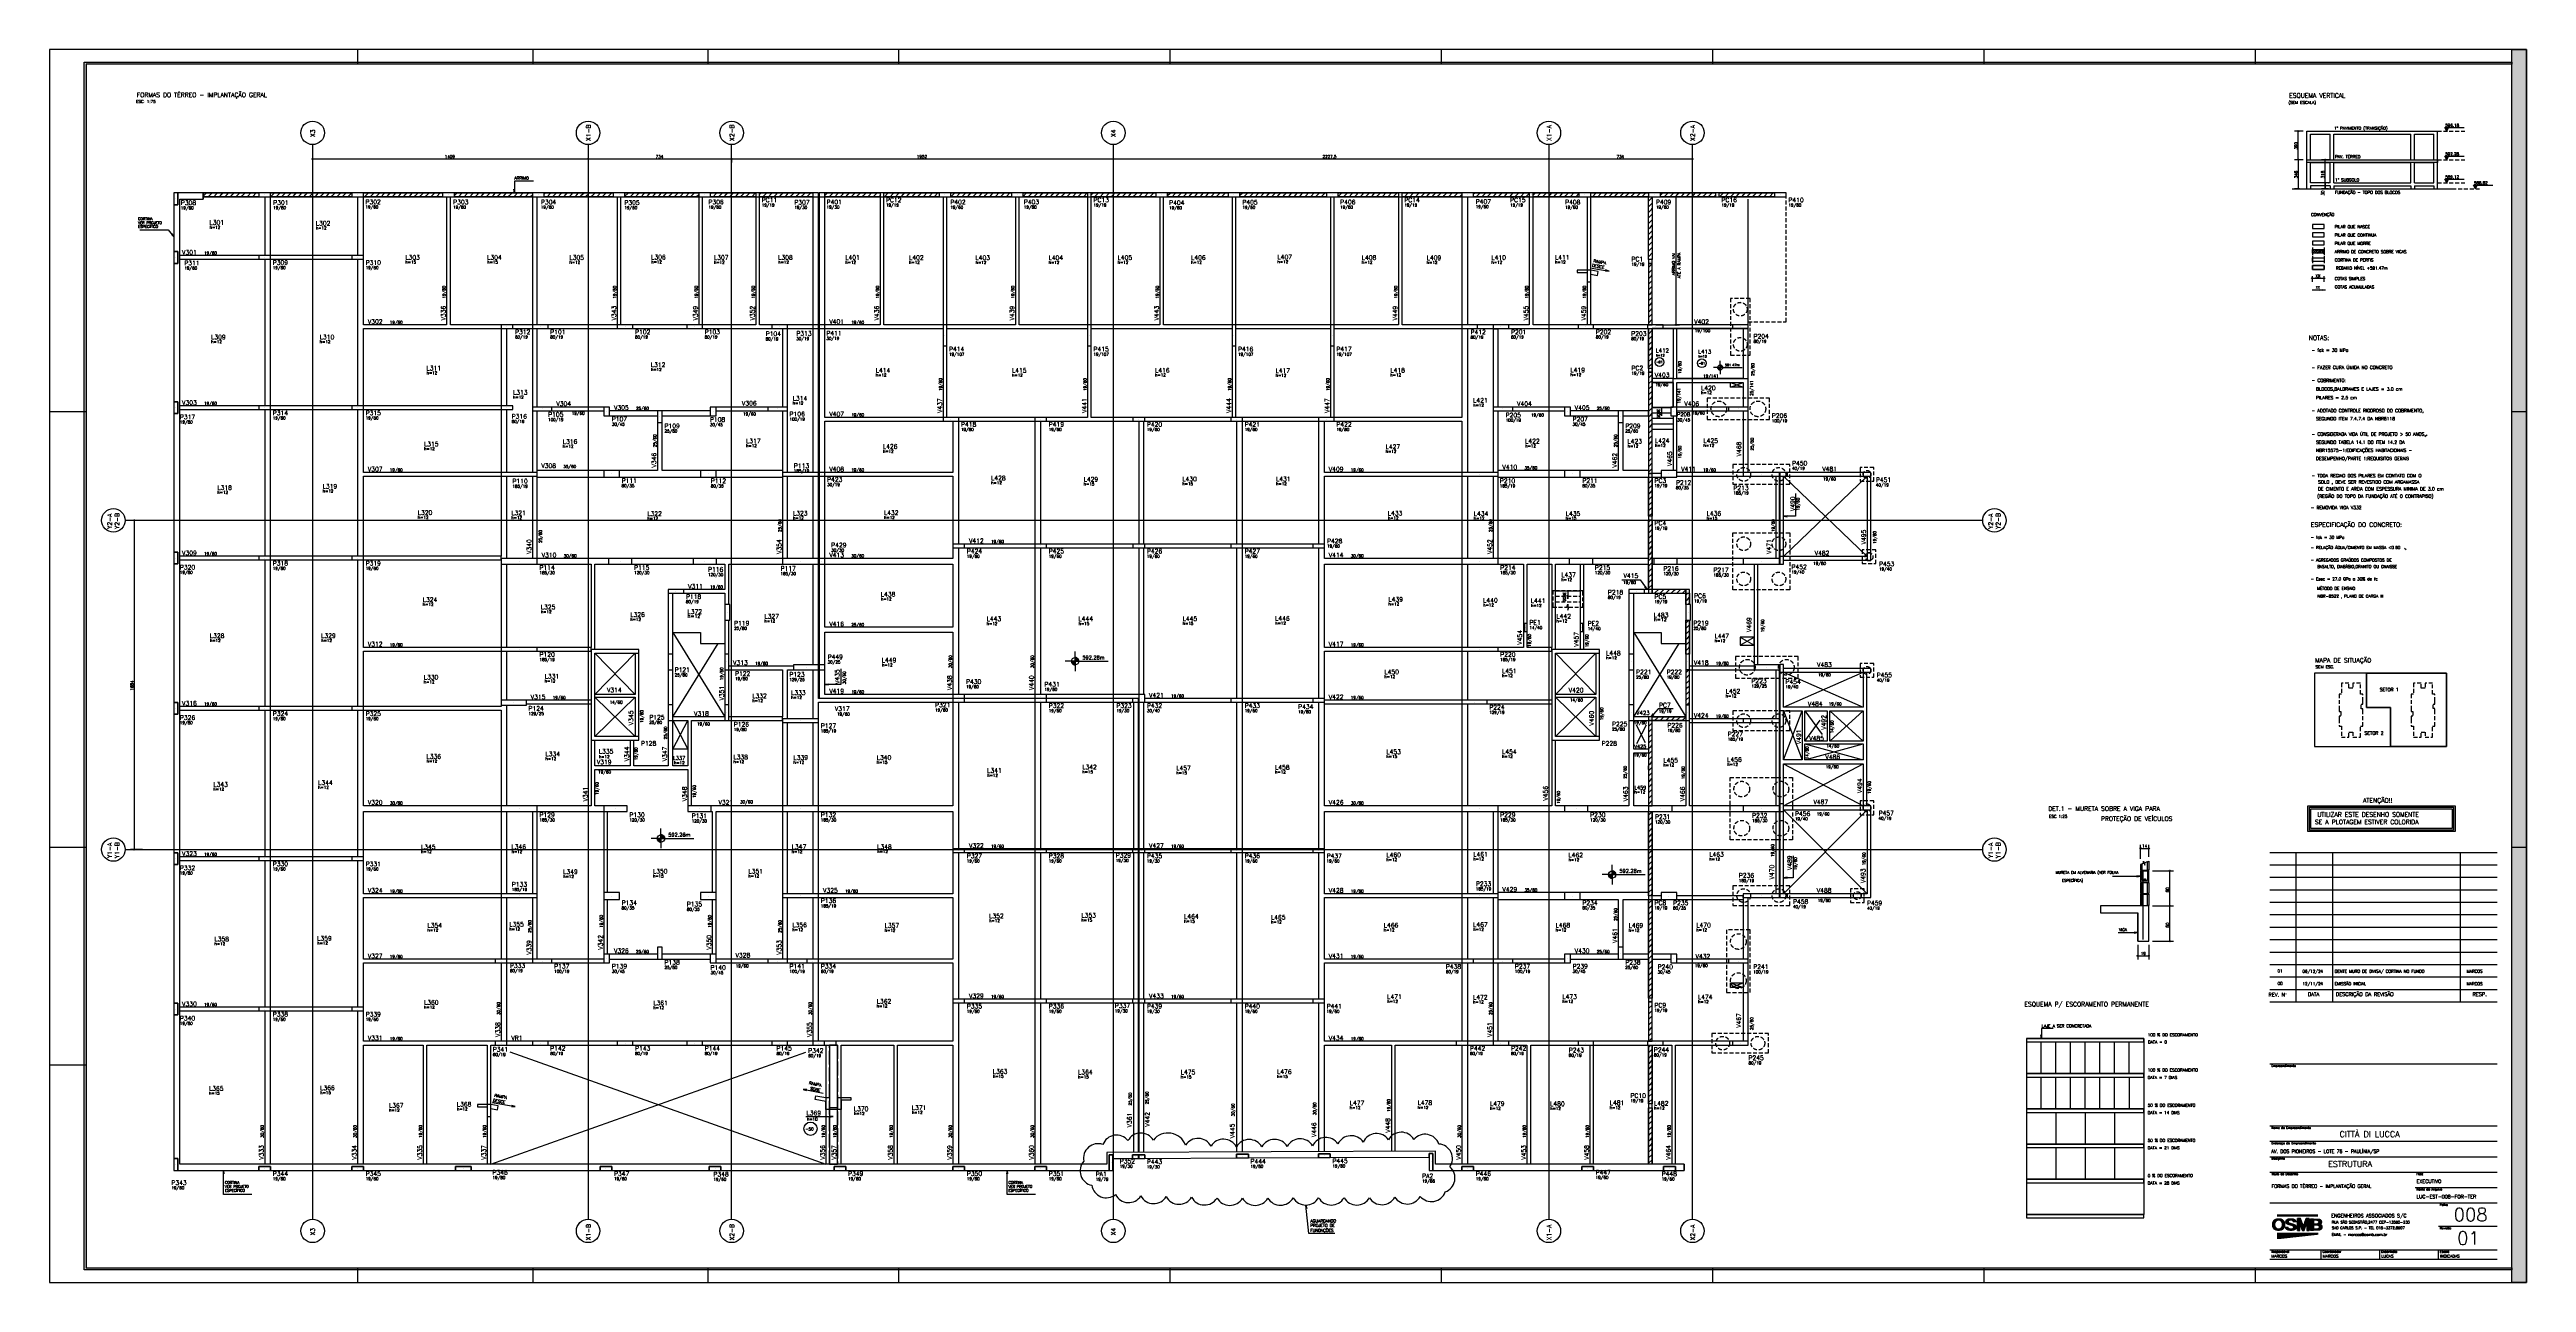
# Model space of a CAD drawing. Extents: x -9640 to 3028, y -572 to 5735.
import ezdxf

# ---------------------------------------------------------------- set-up
doc = ezdxf.new("R2010")
doc.units = 0
doc.header["$LTSCALE"] = 100
doc.header["$MEASUREMENT"] = 0
for name, pattern in [('ESTILO_TQS_0001', [0.85, 0.7, -0.15]), ('ESTILO_TQS_0002', [0.3, 0.2, -0.1]), ('ESTILO_TQS_0004', [2.4, 1.5, 0.2, 0.15, -0.2, 0.15, -0.2])]:
    doc.linetypes.add(name, pattern=pattern)
doc.layers.get('0').update_dxf_attribs({"color": 245, "linetype": 'CONTINUOUS'})
for name, color, linetype in [('01', 7, 'CONTINUOUS'), ('10', 7, 'CONTINUOUS'), ('100', 7, 'CONTINUOUS'), ('104', 5, 'CONTINUOUS'), ('11', 7, 'CONTINUOUS'), ('12', 7, 'CONTINUOUS'), ('13', 7, 'CONTINUOUS'), ('132', 7, 'CONTINUOUS'), ('16', 5, 'CONTINUOUS'), ('18', 4, 'CONTINUOUS'), ('2', 5, 'CONTINUOUS'), ('200', 7, 'ESTILO_TQS_0002'), ('201', 7, 'ESTILO_TQS_0001'), ('205', 5, 'ESTILO_TQS_0004'), ('21', 1, 'CONTINUOUS'), ('210', 7, 'ESTILO_TQS_0002'), ('221', 102, 'CONTINUOUS'), ('224', 7, 'CONTINUOUS'), ('235', 7, 'CONTINUOUS'), ('237', 7, 'CONTINUOUS'), ('240', 43, 'CONTINUOUS'), ('241', 4, 'CONTINUOUS'), ('242', 7, 'CONTINUOUS'), ('244', 6, 'CONTINUOUS'), ('27', 7, 'CONTINUOUS'), ('3', 1, 'CONTINUOUS'), ('30', 7, 'CONTINUOUS'), ('4', 3, 'CONTINUOUS'), ('59', 7, 'CONTINUOUS'), ('60', 7, 'CONTINUOUS'), ('7', 2, 'CONTINUOUS'), ('8', 7, 'CONTINUOUS'), ('9', 3, 'CONTINUOUS'), ('TEX1', 7, 'CONTINUOUS'), ('TEX2', 7, 'CONTINUOUS')]:
    doc.layers.add(name, color=color, linetype=linetype)
doc.styles.get("Standard").update_dxf_attribs({"font": 'ROMANS.SHX'})

# ---------------------------------------------------------------- blocks, each defined once
blk = doc.blocks.new('H19', base_point=(-13899.373904, 10592.007577))
for p, q in [((-9591.873904, 10944.44117), (-9591.873904, 10950.335702)), ((-9591.373904, 10944.44117), (-9591.373904, 10950.335702)), ((-9590.873904, 10944.44117), (-9590.873904, 10950.335702)), ((-9590.373904, 10944.44117), (-9590.373904, 10950.335702)), ((-9589.873904, 10944.44117), (-9589.873904, 10950.335702)), ((-9589.373904, 10944.44117), (-9589.373904, 10950.335702)), ((-9588.873904, 10944.44117), (-9588.873904, 10950.335702)), ((-9588.373904, 10944.44117), (-9588.373904, 10950.335702)), ((-9587.873904, 10944.44117), (-9587.873904, 10950.335702)), ((-9587.373904, 10944.44117), (-9587.373904, 10950.335702)), ((-9586.873904, 10944.44117), (-9586.873904, 10950.335702)), ((-9586.373904, 10944.44117), (-9586.373904, 10950.335702)), ((-9585.873904, 10944.44117), (-9585.873904, 10950.335702)), ((-9585.373904, 10944.44117), (-9585.373904, 10950.335702)), ((-9584.873904, 10944.44117), (-9584.873904, 10950.335702)), ((-9584.373904, 10944.44117), (-9584.373904, 10950.335702)), ((-9583.873904, 10944.44117), (-9583.873904, 10950.335702)), ((-9583.373904, 10944.44117), (-9583.373904, 10950.335702)), ((-9582.873904, 10944.44117), (-9582.873904, 10950.335702)), ((-9582.373904, 10944.44117), (-9582.373904, 10950.335702)), ((-9581.873904, 10944.44117), (-9581.873904, 10950.335702)), ((-9581.373904, 10944.44117), (-9581.373904, 10950.335702)), ((-9580.873904, 10944.44117), (-9580.873904, 10950.335702)), ((-9580.373904, 10944.44117), (-9580.373904, 10950.335702)), ((-9579.873904, 10944.44117), (-9579.873904, 10950.335702)), ((-9579.373904, 10944.44117), (-9579.373904, 10950.335702)), ((-9578.873904, 10944.44117), (-9578.873904, 10950.335702)), ((-9578.373904, 10944.44117), (-9578.373904, 10950.335702)), ((-9577.873904, 10944.44117), (-9577.873904, 10950.335702)), ((-9577.373904, 10944.44117), (-9577.373904, 10950.335702)), ((-9576.873904, 10944.44117), (-9576.873904, 10950.335702)), ((-9576.373904, 10944.44117), (-9576.373904, 10950.335702)), ((-9575.873904, 10944.44117), (-9575.873904, 10950.335702)), ((-9575.373904, 10944.44117), (-9575.373904, 10950.335702)), ((-9574.873904, 10944.44117), (-9574.873904, 10950.335702)), ((-9574.373904, 10944.44117), (-9574.373904, 10950.335702)), ((-9573.873904, 10944.44117), (-9573.873904, 10950.335702)), ((-9573.373904, 10944.44117), (-9573.373904, 10950.335702)), ((-9572.873904, 10944.44117), (-9572.873904, 10950.335702)), ((-9572.373904, 10944.44117), (-9572.373904, 10950.335702)), ((-9571.873904, 10944.44117), (-9571.873904, 10950.335702)), ((-9571.373904, 10944.44117), (-9571.373904, 10950.335702)), ((-9570.873904, 10944.44117), (-9570.873904, 10950.335702)), ((-9570.373904, 10944.44117), (-9570.373904, 10950.335702)), ((-9569.873904, 10944.44117), (-9569.873904, 10950.335702)), ((-9569.373904, 10944.44117), (-9569.373904, 10950.335702)), ((-9568.873904, 10944.44117), (-9568.873904, 10950.335702)), ((-9568.373904, 10944.44117), (-9568.373904, 10950.335702)), ((-9567.873904, 10944.44117), (-9567.873904, 10950.335702)), ((-9567.373904, 10944.44117), (-9567.373904, 10950.335702)), ((-9566.873904, 10944.44117), (-9566.873904, 10950.335702)), ((-9566.373904, 10944.44117), (-9566.373904, 10950.335702)), ((-9565.873904, 10944.44117), (-9565.873904, 10950.335702)), ((-9565.373904, 10944.44117), (-9565.373904, 10950.335702)), ((-9564.873904, 10944.44117), (-9564.873904, 10950.335702)), ((-9564.373904, 10944.44117), (-9564.373904, 10950.335702)), ((-9563.873904, 10944.44117), (-9563.873904, 10950.335702)), ((-9563.373904, 10944.44117), (-9563.373904, 10950.335702)), ((-9562.873904, 10944.44117), (-9562.873904, 10950.335702)), ((-9562.373904, 10944.44117), (-9562.373904, 10950.335702)), ((-9561.873904, 10944.44117), (-9561.873904, 10950.335702)), ((-9561.373904, 10944.44117), (-9561.373904, 10950.335702)), ((-9560.873904, 10944.44117), (-9560.873904, 10950.335702)), ((-9560.373904, 10944.44117), (-9560.373904, 10950.335702)), ((-9559.873904, 10944.44117), (-9559.873904, 10950.335702)), ((-9559.373904, 10944.44117), (-9559.373904, 10950.335702)), ((-9558.873904, 10944.44117), (-9558.873904, 10950.335702)), ((-9558.373904, 10944.44117), (-9558.373904, 10950.335702)), ((-9557.873904, 10944.44117), (-9557.873904, 10950.335702)), ((-9557.373904, 10944.44117), (-9557.373904, 10950.335702)), ((-9556.873904, 10944.44117), (-9556.873904, 10950.335702)), ((-9556.373904, 10944.44117), (-9556.373904, 10950.335702)), ((-9555.873904, 10944.44117), (-9555.873904, 10950.335702)), ((-9555.373904, 10944.44117), (-9555.373904, 10950.335702)), ((-9554.873904, 10944.44117), (-9554.873904, 10950.335702)), ((-9554.373904, 10944.44117), (-9554.373904, 10950.335702)), ((-9553.873904, 10944.44117), (-9553.873904, 10950.335702)), ((-9553.373904, 10944.44117), (-9553.373904, 10950.335702)), ((-9552.873904, 10944.44117), (-9552.873904, 10950.335702)), ((-9552.373904, 10944.44117), (-9552.373904, 10950.335702)), ((-9551.873904, 10944.44117), (-9551.873904, 10950.335702)), ((-9551.373904, 10944.44117), (-9551.373904, 10950.335702)), ((-9550.873904, 10944.44117), (-9550.873904, 10950.335702)), ((-9550.373904, 10944.44117), (-9550.373904, 10950.335702)), ((-9549.873904, 10944.44117), (-9549.873904, 10950.335702)), ((-9549.373904, 10944.44117), (-9549.373904, 10950.335702)), ((-9548.873904, 10944.44117), (-9548.873904, 10950.335702)), ((-9548.373904, 10944.44117), (-9548.373904, 10950.335702)), ((-9547.873904, 10944.44117), (-9547.873904, 10950.335702)), ((-9547.373904, 10944.44117), (-9547.373904, 10950.335702)), ((-9546.873904, 10944.44117), (-9546.873904, 10950.335702)), ((-9546.373904, 10944.44117), (-9546.373904, 10950.335702)), ((-9545.873904, 10944.44117), (-9545.873904, 10950.335702)), ((-9545.373904, 10944.44117), (-9545.373904, 10950.335702)), ((-9544.873904, 10944.44117), (-9544.873904, 10950.335702)), ((-9544.373904, 10944.44117), (-9544.373904, 10950.335702)), ((-9543.873904, 10944.44117), (-9543.873904, 10950.335702)), ((-9543.373904, 10944.44117), (-9543.373904, 10950.335702)), ((-9542.873904, 10944.44117), (-9542.873904, 10950.335702)), ((-9542.373904, 10944.44117), (-9542.373904, 10950.335702)), ((-9541.873904, 10944.44117), (-9541.873904, 10950.335702)), ((-9541.373904, 10944.44117), (-9541.373904, 10950.335702)), ((-9540.873904, 10944.44117), (-9540.873904, 10950.335702)), ((-9540.373904, 10944.44117), (-9540.373904, 10950.335702)), ((-9539.873904, 10944.44117), (-9539.873904, 10950.335702)), ((-9539.373904, 10944.44117), (-9539.373904, 10950.335702)), ((-9538.873904, 10944.44117), (-9538.873904, 10950.335702)), ((-9538.373904, 10944.44117), (-9538.373904, 10950.335702)), ((-9537.873904, 10944.44117), (-9537.873904, 10950.335702)), ((-9537.373904, 10944.44117), (-9537.373904, 10950.335702)), ((-9536.873904, 10944.44117), (-9536.873904, 10950.335702)), ((-9536.373904, 10944.44117), (-9536.373904, 10950.335702)), ((-9535.873904, 10944.44117), (-9535.873904, 10950.335702)), ((-9535.373904, 10944.44117), (-9535.373904, 10950.335702)), ((-9534.873904, 10944.44117), (-9534.873904, 10950.335702)), ((-9534.373904, 10944.44117), (-9534.373904, 10950.335702)), ((-9533.873904, 10944.44117), (-9533.873904, 10950.335702)), ((-9533.373904, 10944.44117), (-9533.373904, 10950.335702)), ((-9532.873904, 10944.44117), (-9532.873904, 10950.335702)), ((-9532.373904, 10944.44117), (-9532.373904, 10950.335702)), ((-9531.873904, 10944.44117), (-9531.873904, 10950.335702)), ((-9531.373904, 10944.44117), (-9531.373904, 10950.335702)), ((-9530.873904, 10944.44117), (-9530.873904, 10950.335702)), ((-9530.373904, 10944.44117), (-9530.373904, 10950.335702)), ((-9529.873904, 10944.44117), (-9529.873904, 10950.335702)), ((-9529.373904, 10944.44117), (-9529.373904, 10950.335702)), ((-9528.873904, 10944.44117), (-9528.873904, 10950.335702)), ((-9528.373904, 10944.44117), (-9528.373904, 10950.335702)), ((-9527.873904, 10944.44117), (-9527.873904, 10950.335702)), ((-9527.373904, 10944.44117), (-9527.373904, 10950.335702)), ((-9526.873904, 10944.44117), (-9526.873904, 10950.335702)), ((-9526.373904, 10944.44117), (-9526.373904, 10950.335702)), ((-9525.873904, 10944.44117), (-9525.873904, 10950.335702)), ((-9525.373904, 10944.44117), (-9525.373904, 10950.335702)), ((-9524.873904, 10944.44117), (-9524.873904, 10950.335702)), ((-9524.373904, 10944.44117), (-9524.373904, 10950.335702)), ((-9523.873904, 10944.44117), (-9523.873904, 10950.335702)), ((-9523.373904, 10944.44117), (-9523.373904, 10950.335702)), ((-9522.873904, 10944.44117), (-9522.873904, 10950.335702)), ((-9522.373904, 10944.44117), (-9522.373904, 10950.335702)), ((-9521.873904, 10944.44117), (-9521.873904, 10950.335702)), ((-9521.373904, 10944.44117), (-9521.373904, 10950.335702)), ((-9520.873904, 10944.44117), (-9520.873904, 10950.335702)), ((-9520.373904, 10944.44117), (-9520.373904, 10950.335702)), ((-9519.873904, 10944.44117), (-9519.873904, 10950.335702)), ((-9519.373904, 10944.44117), (-9519.373904, 10950.335702)), ((-9518.873904, 10944.44117), (-9518.873904, 10950.335702)), ((-9518.373904, 10944.44117), (-9518.373904, 10950.335702)), ((-9517.873904, 10944.44117), (-9517.873904, 10950.335702)), ((-9517.373904, 10944.44117), (-9517.373904, 10950.335702)), ((-9516.873904, 10944.44117), (-9516.873904, 10950.335702)), ((-9516.373904, 10944.44117), (-9516.373904, 10950.335702)), ((-9515.873904, 10944.44117), (-9515.873904, 10950.335702)), ((-9515.373904, 10944.44117), (-9515.373904, 10950.335702)), ((-9514.873904, 10944.44117), (-9514.873904, 10950.335702)), ((-9514.373904, 10944.44117), (-9514.373904, 10950.335702)), ((-9513.873904, 10944.44117), (-9513.873904, 10950.335702)), ((-9513.373904, 10944.44117), (-9513.373904, 10950.335702)), ((-9512.873904, 10944.44117), (-9512.873904, 10950.335702)), ((-9512.373904, 10944.44117), (-9512.373904, 10950.335702)), ((-9511.873904, 10944.44117), (-9511.873904, 10950.335702)), ((-9511.373904, 10944.44117), (-9511.373904, 10950.335702)), ((-9510.873904, 10944.44117), (-9510.873904, 10950.335702)), ((-9510.373904, 10944.44117), (-9510.373904, 10950.335702)), ((-9509.873904, 10944.44117), (-9509.873904, 10950.335702)), ((-9509.373904, 10944.44117), (-9509.373904, 10950.335702)), ((-9508.873904, 10944.44117), (-9508.873904, 10950.335702)), ((-9508.373904, 10944.44117), (-9508.373904, 10950.335702)), ((-9507.873904, 10944.44117), (-9507.873904, 10950.335702)), ((-9507.373904, 10944.44117), (-9507.373904, 10950.335702)), ((-9506.873904, 10944.44117), (-9506.873904, 10950.335702)), ((-9506.373904, 10944.44117), (-9506.373904, 10950.335702)), ((-9505.873904, 10944.44117), (-9505.873904, 10950.335702)), ((-9505.373904, 10944.44117), (-9505.373904, 10950.335702)), ((-9504.873904, 10944.44117), (-9504.873904, 10950.335702)), ((-9504.373904, 10944.44117), (-9504.373904, 10950.335702)), ((-9503.873904, 10944.44117), (-9503.873904, 10950.335702)), ((-9503.373904, 10944.44117), (-9503.373904, 10950.335702)), ((-9502.873904, 10944.44117), (-9502.873904, 10950.335702)), ((-9502.373904, 10944.44117), (-9502.373904, 10950.335702)), ((-9501.873904, 10944.44117), (-9501.873904, 10950.335702)), ((-9501.373904, 10944.44117), (-9501.373904, 10950.335702)), ((-9500.873904, 10944.44117), (-9500.873904, 10950.335702)), ((-9500.373904, 10944.44117), (-9500.373904, 10950.335702)), ((-9499.873904, 10944.44117), (-9499.873904, 10950.335702)), ((-9499.373904, 10944.44117), (-9499.373904, 10950.335702)), ((-9498.873904, 10944.44117), (-9498.873904, 10950.335702)), ((-9498.373904, 10944.44117), (-9498.373904, 10950.335702)), ((-9497.873904, 10944.44117), (-9497.873904, 10950.335702)), ((-9497.373904, 10944.44117), (-9497.373904, 10950.335702)), ((-9496.873904, 10944.44117), (-9496.873904, 10950.335702)), ((-9496.373904, 10944.44117), (-9496.373904, 10950.335702)), ((-9495.873904, 10944.44117), (-9495.873904, 10950.335702)), ((-9495.373904, 10944.44117), (-9495.373904, 10950.335702)), ((-9494.873904, 10944.44117), (-9494.873904, 10950.335702)), ((-9494.373904, 10944.44117), (-9494.373904, 10950.335702)), ((-9493.873904, 10944.44117), (-9493.873904, 10950.335702)), ((-9493.373904, 10944.44117), (-9493.373904, 10950.335702)), ((-9492.873904, 10944.44117), (-9492.873904, 10950.335702)), ((-9492.373904, 10944.44117), (-9492.373904, 10950.335702)), ((-9491.873904, 10944.44117), (-9491.873904, 10950.335702)), ((-9491.373904, 10944.44117), (-9491.373904, 10950.335702)), ((-9490.873904, 10944.44117), (-9490.873904, 10950.335702)), ((-9490.373904, 10944.44117), (-9490.373904, 10950.335702)), ((-9489.873904, 10944.44117), (-9489.873904, 10950.335702)), ((-9489.373904, 10944.44117), (-9489.373904, 10950.335702)), ((-9488.873904, 10944.44117), (-9488.873904, 10950.335702)), ((-9488.373904, 10944.44117), (-9488.373904, 10950.335702)), ((-9487.873904, 10944.44117), (-9487.873904, 10950.335702)), ((-9487.373904, 10944.44117), (-9487.373904, 10950.335702)), ((-9486.873904, 10944.44117), (-9486.873904, 10950.335702)), ((-9486.373904, 10944.44117), (-9486.373904, 10950.335702)), ((-9485.873904, 10944.44117), (-9485.873904, 10950.335702)), ((-9485.373904, 10944.44117), (-9485.373904, 10950.335702)), ((-9484.873904, 10944.44117), (-9484.873904, 10950.335702)), ((-9484.373904, 10944.44117), (-9484.373904, 10950.335702)), ((-9483.873904, 10944.44117), (-9483.873904, 10950.335702)), ((-9483.373904, 10944.44117), (-9483.373904, 10950.335702)), ((-9482.873904, 10944.44117), (-9482.873904, 10950.335702)), ((-9482.373904, 10944.44117), (-9482.373904, 10950.335702)), ((-9481.873904, 10944.44117), (-9481.873904, 10950.335702)), ((-9481.373904, 10944.44117), (-9481.373904, 10950.335702)), ((-9480.873904, 10944.44117), (-9480.873904, 10950.335702)), ((-9480.373904, 10944.44117), (-9480.373904, 10950.335702)), ((-9479.873904, 10944.44117), (-9479.873904, 10950.335702)), ((-9479.373904, 10944.44117), (-9479.373904, 10950.335702)), ((-9478.873904, 10944.44117), (-9478.873904, 10950.335702)), ((-9478.373904, 10944.44117), (-9478.373904, 10950.335702)), ((-9477.873904, 10944.44117), (-9477.873904, 10950.335702)), ((-9477.373904, 10944.44117), (-9477.373904, 10950.335702)), ((-9476.873904, 10944.44117), (-9476.873904, 10950.335702)), ((-9476.373904, 10944.44117), (-9476.373904, 10950.335702)), ((-9475.873904, 10944.44117), (-9475.873904, 10950.335702)), ((-9475.373904, 10944.44117), (-9475.373904, 10950.335702)), ((-9474.873904, 10944.44117), (-9474.873904, 10950.335702)), ((-9474.373904, 10944.44117), (-9474.373904, 10950.335702)), ((-9473.873904, 10944.44117), (-9473.873904, 10950.335702)), ((-9473.373904, 10944.44117), (-9473.373904, 10950.335702)), ((-9472.873904, 10944.44117), (-9472.873904, 10950.335702)), ((-9472.373904, 10944.44117), (-9472.373904, 10950.335702)), ((-9471.873904, 10944.44117), (-9471.873904, 10950.335702)), ((-9471.373904, 10944.44117), (-9471.373904, 10950.335702)), ((-9470.873904, 10944.44117), (-9470.873904, 10950.335702)), ((-9470.373904, 10944.44117), (-9470.373904, 10950.335702)), ((-9469.873904, 10944.44117), (-9469.873904, 10950.335702)), ((-9469.373904, 10944.44117), (-9469.373904, 10950.335702)), ((-9468.873904, 10944.44117), (-9468.873904, 10950.335702)), ((-9468.373904, 10944.44117), (-9468.373904, 10950.335702))]:
    blk.add_line(p, q)
blk = doc.blocks.new('H20', base_point=(-13899.373904, 10592.007577))
for p, q in [((-9607.604373, 10915.726327), (-9607.604373, 10923.386483)), ((-9607.104373, 10913.046639), (-9607.104373, 10926.085702)), ((-9606.604373, 10911.960702), (-9606.604373, 10927.171639)), ((-9606.104373, 10910.87867), (-9606.104373, 10928.257577)), ((-9605.604373, 10909.792733), (-9605.604373, 10929.343514)), ((-9605.104373, 10908.710702), (-9605.104373, 10930.433358)), ((-9604.604373, 10907.937264), (-9604.604373, 10931.202889)), ((-9604.104373, 10907.402108), (-9604.104373, 10931.734139)), ((-9603.604373, 10906.870858), (-9603.604373, 10932.269295)), ((-9603.104373, 10906.335702), (-9603.104373, 10932.800545)), ((-9602.604373, 10905.800545), (-9602.604373, 10933.335702)), ((-9602.104373, 10905.265389), (-9602.104373, 10933.866952)), ((-9601.604373, 10904.730233), (-9601.604373, 10934.402108)), ((-9601.104373, 10904.198983), (-9601.104373, 10934.933358)), ((-9600.604373, 10903.874764), (-9600.604373, 10935.257577)), ((-9600.104373, 10923.741952), (-9600.104373, 10935.507577)), ((-9600.104373, 10903.632577), (-9600.104373, 10915.44117)), ((-9599.604373, 10925.140389), (-9599.604373, 10935.757577)), ((-9599.604373, 10903.386483), (-9599.604373, 10914.06617)), ((-9599.104373, 10926.538827), (-9599.104373, 10936.007577)), ((-9599.104373, 10903.140389), (-9599.104373, 10912.687264)), ((-9598.604373, 10927.480233), (-9598.604373, 10936.257577)), ((-9598.604373, 10902.894295), (-9598.604373, 10911.75367)), ((-9598.104373, 10928.105233), (-9598.104373, 10936.507577)), ((-9598.104373, 10902.652108), (-9598.104373, 10911.12867)), ((-9597.604373, 10928.730233), (-9597.604373, 10936.757577)), ((-9597.604373, 10902.406014), (-9597.604373, 10910.50367)), ((-9597.104373, 10929.355233), (-9597.104373, 10937.007577)), ((-9597.104373, 10902.15992), (-9597.104373, 10909.874764)), ((-9596.604373, 10929.945077), (-9596.604373, 10937.257577)), ((-9596.604373, 10901.913827), (-9596.604373, 10909.288827)), ((-9596.104373, 10930.214608), (-9596.104373, 10937.507577)), ((-9596.104373, 10901.671639), (-9596.104373, 10909.015389)), ((-9595.604373, 10930.488045), (-9595.604373, 10937.757577)), ((-9595.604373, 10901.425545), (-9595.604373, 10908.745858)), ((-9595.104373, 10930.761483), (-9595.104373, 10937.843514)), ((-9595.104373, 10901.335702), (-9595.104373, 10908.47242)), ((-9594.604373, 10931.03492), (-9594.604373, 10937.917733)), ((-9594.604373, 10901.265389), (-9594.604373, 10908.198983)), ((-9594.104373, 10931.304452), (-9594.104373, 10937.988045)), ((-9594.104373, 10901.19117), (-9594.104373, 10907.925545)), ((-9593.604373, 10931.577889), (-9593.604373, 10938.062264)), ((-9593.604373, 10901.116952), (-9593.604373, 10907.656014)), ((-9593.104373, 10931.765389), (-9593.104373, 10938.132577)), ((-9593.104373, 10901.042733), (-9593.104373, 10907.468514)), ((-9592.604373, 10931.839608), (-9592.604373, 10938.206795)), ((-9592.604373, 10900.97242), (-9592.604373, 10907.390389)), ((-9592.104373, 10931.917733), (-9592.104373, 10938.281014)), ((-9592.104373, 10900.898202), (-9592.104373, 10907.312264)), ((-9591.604373, 10931.991952), (-9591.604373, 10938.351327)), ((-9591.604373, 10900.823983), (-9591.604373, 10907.234139)), ((-9591.104373, 10932.070077), (-9591.104373, 10938.425545)), ((-9591.104373, 10900.749764), (-9591.104373, 10907.15992)), ((-9590.604373, 10932.144295), (-9590.604373, 10938.495858)), ((-9590.604373, 10900.679452), (-9590.604373, 10907.081795)), ((-9590.104373, 10932.22242), (-9590.104373, 10938.570077)), ((-9590.104373, 10900.605233), (-9590.104373, 10907.00367)), ((-9589.604373, 10932.296639), (-9589.604373, 10938.640389)), ((-9589.604373, 10900.531014), (-9589.604373, 10906.925545)), ((-9589.104373, 10932.374764), (-9589.104373, 10938.714608)), ((-9589.104373, 10900.456795), (-9589.104373, 10906.851327))]:
    blk.add_line(p, q)
blk = doc.blocks.new('H21', base_point=(-13899.373904, 10592.007577))
for p, q in [((-9607.604373, 10915.726327), (-9607.604373, 10923.386483)), ((-9607.104373, 10913.046639), (-9607.104373, 10926.085702)), ((-9606.604373, 10911.960702), (-9606.604373, 10927.171639)), ((-9606.104373, 10910.87867), (-9606.104373, 10928.257577)), ((-9605.604373, 10909.792733), (-9605.604373, 10929.343514)), ((-9605.104373, 10908.710702), (-9605.104373, 10930.433358)), ((-9604.604373, 10907.937264), (-9604.604373, 10931.202889)), ((-9604.104373, 10907.402108), (-9604.104373, 10931.734139)), ((-9603.604373, 10906.870858), (-9603.604373, 10932.269295)), ((-9603.104373, 10906.335702), (-9603.104373, 10932.800545)), ((-9602.604373, 10905.800545), (-9602.604373, 10933.335702)), ((-9602.104373, 10905.265389), (-9602.104373, 10933.866952)), ((-9601.604373, 10904.730233), (-9601.604373, 10934.402108)), ((-9601.104373, 10904.198983), (-9601.104373, 10934.933358)), ((-9600.604373, 10903.874764), (-9600.604373, 10935.257577)), ((-9600.104373, 10923.741952), (-9600.104373, 10935.507577)), ((-9600.104373, 10903.632577), (-9600.104373, 10915.44117)), ((-9599.604373, 10925.140389), (-9599.604373, 10935.757577)), ((-9599.604373, 10903.386483), (-9599.604373, 10914.06617)), ((-9599.104373, 10926.538827), (-9599.104373, 10936.007577)), ((-9599.104373, 10903.140389), (-9599.104373, 10912.687264)), ((-9598.604373, 10927.480233), (-9598.604373, 10936.257577)), ((-9598.604373, 10902.894295), (-9598.604373, 10911.75367)), ((-9598.104373, 10928.105233), (-9598.104373, 10936.507577)), ((-9598.104373, 10902.652108), (-9598.104373, 10911.12867)), ((-9597.604373, 10928.730233), (-9597.604373, 10936.757577)), ((-9597.604373, 10902.406014), (-9597.604373, 10910.50367)), ((-9597.104373, 10929.355233), (-9597.104373, 10937.007577)), ((-9597.104373, 10902.15992), (-9597.104373, 10909.874764)), ((-9596.604373, 10929.945077), (-9596.604373, 10937.257577)), ((-9596.604373, 10901.913827), (-9596.604373, 10909.288827)), ((-9596.104373, 10930.214608), (-9596.104373, 10937.507577)), ((-9596.104373, 10901.671639), (-9596.104373, 10909.015389)), ((-9595.604373, 10930.488045), (-9595.604373, 10937.757577)), ((-9595.604373, 10901.425545), (-9595.604373, 10908.745858)), ((-9595.104373, 10930.761483), (-9595.104373, 10937.843514)), ((-9595.104373, 10901.335702), (-9595.104373, 10908.47242)), ((-9594.604373, 10931.03492), (-9594.604373, 10937.917733)), ((-9594.604373, 10901.265389), (-9594.604373, 10908.198983)), ((-9594.104373, 10931.304452), (-9594.104373, 10937.988045)), ((-9594.104373, 10901.19117), (-9594.104373, 10907.925545)), ((-9593.604373, 10931.577889), (-9593.604373, 10938.062264)), ((-9593.604373, 10901.116952), (-9593.604373, 10907.656014)), ((-9593.104373, 10931.765389), (-9593.104373, 10938.132577)), ((-9593.104373, 10901.042733), (-9593.104373, 10907.468514)), ((-9592.604373, 10931.839608), (-9592.604373, 10938.206795)), ((-9592.604373, 10900.97242), (-9592.604373, 10907.390389)), ((-9592.104373, 10931.917733), (-9592.104373, 10938.281014)), ((-9592.104373, 10900.898202), (-9592.104373, 10907.312264)), ((-9591.604373, 10931.991952), (-9591.604373, 10938.351327)), ((-9591.604373, 10900.823983), (-9591.604373, 10907.234139)), ((-9591.104373, 10932.070077), (-9591.104373, 10938.425545)), ((-9591.104373, 10900.749764), (-9591.104373, 10907.15992)), ((-9590.604373, 10932.144295), (-9590.604373, 10938.495858)), ((-9590.604373, 10900.679452), (-9590.604373, 10907.081795)), ((-9590.104373, 10932.22242), (-9590.104373, 10938.570077)), ((-9590.104373, 10900.605233), (-9590.104373, 10907.00367)), ((-9589.604373, 10932.296639), (-9589.604373, 10938.640389)), ((-9589.604373, 10900.531014), (-9589.604373, 10906.925545)), ((-9589.104373, 10932.374764), (-9589.104373, 10938.714608)), ((-9589.104373, 10900.456795), (-9589.104373, 10906.851327))]:
    blk.add_line(p, q)
blk = doc.blocks.new('H22', base_point=(-13899.373904, 10592.007577))
for p, q in [((-9607.604373, 10915.726327), (-9607.604373, 10923.386483)), ((-9607.104373, 10913.046639), (-9607.104373, 10926.085702)), ((-9606.604373, 10911.960702), (-9606.604373, 10927.171639)), ((-9606.104373, 10910.87867), (-9606.104373, 10928.257577)), ((-9605.604373, 10909.792733), (-9605.604373, 10929.343514)), ((-9605.104373, 10908.710702), (-9605.104373, 10930.433358)), ((-9604.604373, 10907.937264), (-9604.604373, 10931.202889)), ((-9604.104373, 10907.402108), (-9604.104373, 10931.734139)), ((-9603.604373, 10906.870858), (-9603.604373, 10932.269295)), ((-9603.104373, 10906.335702), (-9603.104373, 10932.800545)), ((-9602.604373, 10905.800545), (-9602.604373, 10933.335702)), ((-9602.104373, 10905.265389), (-9602.104373, 10933.866952)), ((-9601.604373, 10904.730233), (-9601.604373, 10934.402108)), ((-9601.104373, 10904.198983), (-9601.104373, 10934.933358)), ((-9600.604373, 10903.874764), (-9600.604373, 10935.257577)), ((-9600.104373, 10923.741952), (-9600.104373, 10935.507577)), ((-9600.104373, 10903.632577), (-9600.104373, 10915.44117)), ((-9599.604373, 10925.140389), (-9599.604373, 10935.757577)), ((-9599.604373, 10903.386483), (-9599.604373, 10914.06617)), ((-9599.104373, 10926.538827), (-9599.104373, 10936.007577)), ((-9599.104373, 10903.140389), (-9599.104373, 10912.687264)), ((-9598.604373, 10927.480233), (-9598.604373, 10936.257577)), ((-9598.604373, 10902.894295), (-9598.604373, 10911.75367)), ((-9598.104373, 10928.105233), (-9598.104373, 10936.507577)), ((-9598.104373, 10902.652108), (-9598.104373, 10911.12867)), ((-9597.604373, 10928.730233), (-9597.604373, 10936.757577)), ((-9597.604373, 10902.406014), (-9597.604373, 10910.50367)), ((-9597.104373, 10929.355233), (-9597.104373, 10937.007577)), ((-9597.104373, 10902.15992), (-9597.104373, 10909.874764)), ((-9596.604373, 10929.945077), (-9596.604373, 10937.257577)), ((-9596.604373, 10901.913827), (-9596.604373, 10909.288827)), ((-9596.104373, 10930.214608), (-9596.104373, 10937.507577)), ((-9596.104373, 10901.671639), (-9596.104373, 10909.015389)), ((-9595.604373, 10930.488045), (-9595.604373, 10937.757577)), ((-9595.604373, 10901.425545), (-9595.604373, 10908.745858)), ((-9595.104373, 10930.761483), (-9595.104373, 10937.843514)), ((-9595.104373, 10901.335702), (-9595.104373, 10908.47242)), ((-9594.604373, 10931.03492), (-9594.604373, 10937.917733)), ((-9594.604373, 10901.265389), (-9594.604373, 10908.198983)), ((-9594.104373, 10931.304452), (-9594.104373, 10937.988045)), ((-9594.104373, 10901.19117), (-9594.104373, 10907.925545)), ((-9593.604373, 10931.577889), (-9593.604373, 10938.062264)), ((-9593.604373, 10901.116952), (-9593.604373, 10907.656014)), ((-9593.104373, 10931.765389), (-9593.104373, 10938.132577)), ((-9593.104373, 10901.042733), (-9593.104373, 10907.468514)), ((-9592.604373, 10931.839608), (-9592.604373, 10938.206795)), ((-9592.604373, 10900.97242), (-9592.604373, 10907.390389)), ((-9592.104373, 10931.917733), (-9592.104373, 10938.281014)), ((-9592.104373, 10900.898202), (-9592.104373, 10907.312264)), ((-9591.604373, 10931.991952), (-9591.604373, 10938.351327)), ((-9591.604373, 10900.823983), (-9591.604373, 10907.234139)), ((-9591.104373, 10932.070077), (-9591.104373, 10938.425545)), ((-9591.104373, 10900.749764), (-9591.104373, 10907.15992)), ((-9590.604373, 10932.144295), (-9590.604373, 10938.495858)), ((-9590.604373, 10900.679452), (-9590.604373, 10907.081795)), ((-9590.104373, 10932.22242), (-9590.104373, 10938.570077)), ((-9590.104373, 10900.605233), (-9590.104373, 10907.00367)), ((-9589.604373, 10932.296639), (-9589.604373, 10938.640389)), ((-9589.604373, 10900.531014), (-9589.604373, 10906.925545)), ((-9589.104373, 10932.374764), (-9589.104373, 10938.714608)), ((-9589.104373, 10900.456795), (-9589.104373, 10906.851327))]:
    blk.add_line(p, q)
blk = doc.blocks.new('H23', base_point=(-13899.373904, 10592.007577))
for p, q in [((-9607.604373, 10915.726327), (-9607.604373, 10923.386483)), ((-9607.104373, 10913.046639), (-9607.104373, 10926.085702)), ((-9606.604373, 10911.960702), (-9606.604373, 10927.171639)), ((-9606.104373, 10910.87867), (-9606.104373, 10928.257577)), ((-9605.604373, 10909.792733), (-9605.604373, 10929.343514)), ((-9605.104373, 10908.710702), (-9605.104373, 10930.433358)), ((-9604.604373, 10907.937264), (-9604.604373, 10931.202889)), ((-9604.104373, 10907.402108), (-9604.104373, 10931.734139)), ((-9603.604373, 10906.870858), (-9603.604373, 10932.269295)), ((-9603.104373, 10906.335702), (-9603.104373, 10932.800545)), ((-9602.604373, 10905.800545), (-9602.604373, 10933.335702)), ((-9602.104373, 10905.265389), (-9602.104373, 10933.866952)), ((-9601.604373, 10904.730233), (-9601.604373, 10934.402108)), ((-9601.104373, 10904.198983), (-9601.104373, 10934.933358)), ((-9600.604373, 10903.874764), (-9600.604373, 10935.257577)), ((-9600.104373, 10923.741952), (-9600.104373, 10935.507577)), ((-9600.104373, 10903.632577), (-9600.104373, 10915.44117)), ((-9599.604373, 10925.140389), (-9599.604373, 10935.757577)), ((-9599.604373, 10903.386483), (-9599.604373, 10914.06617)), ((-9599.104373, 10926.538827), (-9599.104373, 10936.007577)), ((-9599.104373, 10903.140389), (-9599.104373, 10912.687264)), ((-9598.604373, 10927.480233), (-9598.604373, 10936.257577)), ((-9598.604373, 10902.894295), (-9598.604373, 10911.75367)), ((-9598.104373, 10928.105233), (-9598.104373, 10936.507577)), ((-9598.104373, 10902.652108), (-9598.104373, 10911.12867)), ((-9597.604373, 10928.730233), (-9597.604373, 10936.757577)), ((-9597.604373, 10902.406014), (-9597.604373, 10910.50367)), ((-9597.104373, 10929.355233), (-9597.104373, 10937.007577)), ((-9597.104373, 10902.15992), (-9597.104373, 10909.874764)), ((-9596.604373, 10929.945077), (-9596.604373, 10937.257577)), ((-9596.604373, 10901.913827), (-9596.604373, 10909.288827)), ((-9596.104373, 10930.214608), (-9596.104373, 10937.507577)), ((-9596.104373, 10901.671639), (-9596.104373, 10909.015389)), ((-9595.604373, 10930.488045), (-9595.604373, 10937.757577)), ((-9595.604373, 10901.425545), (-9595.604373, 10908.745858)), ((-9595.104373, 10930.761483), (-9595.104373, 10937.843514)), ((-9595.104373, 10901.335702), (-9595.104373, 10908.47242)), ((-9594.604373, 10931.03492), (-9594.604373, 10937.917733)), ((-9594.604373, 10901.265389), (-9594.604373, 10908.198983)), ((-9594.104373, 10931.304452), (-9594.104373, 10937.988045)), ((-9594.104373, 10901.19117), (-9594.104373, 10907.925545)), ((-9593.604373, 10931.577889), (-9593.604373, 10938.062264)), ((-9593.604373, 10901.116952), (-9593.604373, 10907.656014)), ((-9593.104373, 10931.765389), (-9593.104373, 10938.132577)), ((-9593.104373, 10901.042733), (-9593.104373, 10907.468514)), ((-9592.604373, 10931.839608), (-9592.604373, 10938.206795)), ((-9592.604373, 10900.97242), (-9592.604373, 10907.390389)), ((-9592.104373, 10931.917733), (-9592.104373, 10938.281014)), ((-9592.104373, 10900.898202), (-9592.104373, 10907.312264)), ((-9591.604373, 10931.991952), (-9591.604373, 10938.351327)), ((-9591.604373, 10900.823983), (-9591.604373, 10907.234139)), ((-9591.104373, 10932.070077), (-9591.104373, 10938.425545)), ((-9591.104373, 10900.749764), (-9591.104373, 10907.15992)), ((-9590.604373, 10932.144295), (-9590.604373, 10938.495858)), ((-9590.604373, 10900.679452), (-9590.604373, 10907.081795)), ((-9590.104373, 10932.22242), (-9590.104373, 10938.570077)), ((-9590.104373, 10900.605233), (-9590.104373, 10907.00367)), ((-9589.604373, 10932.296639), (-9589.604373, 10938.640389)), ((-9589.604373, 10900.531014), (-9589.604373, 10906.925545)), ((-9589.104373, 10932.374764), (-9589.104373, 10938.714608)), ((-9589.104373, 10900.456795), (-9589.104373, 10906.851327))]:
    blk.add_line(p, q)
blk = doc.blocks.new('H26', base_point=(-13899.373904, 10592.007577))
for p, q in [((-9481.580935, 10907.277108), (-9481.580935, 10923.046639)), ((-9481.080935, 10931.761483), (-9481.080935, 10937.90992)), ((-9481.080935, 10916.898202), (-9481.080935, 10923.046639)), ((-9481.080935, 10901.19117), (-9481.080935, 10907.277108)), ((-9480.580935, 10931.761483), (-9480.580935, 10937.90992)), ((-9480.580935, 10916.898202), (-9480.580935, 10923.046639)), ((-9480.580935, 10901.19117), (-9480.580935, 10907.277108)), ((-9480.080935, 10931.761483), (-9480.080935, 10937.90992)), ((-9480.080935, 10916.898202), (-9480.080935, 10923.046639)), ((-9480.080935, 10901.19117), (-9480.080935, 10907.277108)), ((-9479.580935, 10931.761483), (-9479.580935, 10937.90992)), ((-9479.580935, 10916.898202), (-9479.580935, 10923.046639)), ((-9479.580935, 10901.19117), (-9479.580935, 10907.277108)), ((-9479.080935, 10931.761483), (-9479.080935, 10937.90992)), ((-9479.080935, 10916.898202), (-9479.080935, 10923.046639)), ((-9479.080935, 10901.19117), (-9479.080935, 10907.277108)), ((-9478.580935, 10931.761483), (-9478.580935, 10937.90992)), ((-9478.580935, 10916.898202), (-9478.580935, 10923.046639)), ((-9478.580935, 10901.19117), (-9478.580935, 10907.277108)), ((-9478.080935, 10931.761483), (-9478.080935, 10937.90992)), ((-9478.080935, 10916.898202), (-9478.080935, 10923.046639)), ((-9478.080935, 10901.19117), (-9478.080935, 10907.277108)), ((-9477.580935, 10931.761483), (-9477.580935, 10937.90992)), ((-9477.580935, 10916.898202), (-9477.580935, 10923.046639)), ((-9477.580935, 10901.19117), (-9477.580935, 10907.277108)), ((-9477.080935, 10931.761483), (-9477.080935, 10937.90992)), ((-9477.080935, 10916.898202), (-9477.080935, 10923.046639)), ((-9477.080935, 10901.19117), (-9477.080935, 10907.277108)), ((-9476.580935, 10931.761483), (-9476.580935, 10937.90992)), ((-9476.580935, 10916.898202), (-9476.580935, 10923.046639)), ((-9476.580935, 10901.19117), (-9476.580935, 10907.277108)), ((-9476.080935, 10931.761483), (-9476.080935, 10937.90992)), ((-9476.080935, 10916.898202), (-9476.080935, 10923.046639)), ((-9476.080935, 10901.19117), (-9476.080935, 10907.277108)), ((-9475.580935, 10931.761483), (-9475.580935, 10937.90992)), ((-9475.580935, 10916.898202), (-9475.580935, 10923.046639)), ((-9475.580935, 10901.19117), (-9475.580935, 10907.277108)), ((-9475.080935, 10931.761483), (-9475.080935, 10937.90992)), ((-9475.080935, 10916.898202), (-9475.080935, 10923.046639)), ((-9475.080935, 10901.19117), (-9475.080935, 10907.277108)), ((-9474.580935, 10931.761483), (-9474.580935, 10937.90992)), ((-9474.580935, 10916.898202), (-9474.580935, 10923.046639)), ((-9474.580935, 10901.19117), (-9474.580935, 10907.277108)), ((-9474.080935, 10931.761483), (-9474.080935, 10937.90992)), ((-9474.080935, 10916.898202), (-9474.080935, 10923.046639)), ((-9474.080935, 10901.19117), (-9474.080935, 10907.277108)), ((-9473.580935, 10931.761483), (-9473.580935, 10937.90992)), ((-9473.580935, 10916.898202), (-9473.580935, 10923.046639)), ((-9473.580935, 10901.19117), (-9473.580935, 10907.277108)), ((-9473.080935, 10931.761483), (-9473.080935, 10937.90992)), ((-9473.080935, 10916.898202), (-9473.080935, 10923.046639)), ((-9473.080935, 10901.19117), (-9473.080935, 10907.277108)), ((-9472.580935, 10931.761483), (-9472.580935, 10937.90992)), ((-9472.580935, 10916.898202), (-9472.580935, 10923.046639)), ((-9472.580935, 10901.19117), (-9472.580935, 10907.277108)), ((-9472.080935, 10931.761483), (-9472.080935, 10937.90992)), ((-9472.080935, 10916.898202), (-9472.080935, 10923.046639)), ((-9472.080935, 10901.19117), (-9472.080935, 10907.277108)), ((-9471.580935, 10931.761483), (-9471.580935, 10937.90992)), ((-9471.580935, 10916.898202), (-9471.580935, 10923.046639)), ((-9471.580935, 10901.19117), (-9471.580935, 10907.277108)), ((-9471.080935, 10931.761483), (-9471.080935, 10937.90992)), ((-9471.080935, 10916.898202), (-9471.080935, 10923.046639)), ((-9471.080935, 10901.19117), (-9471.080935, 10907.277108)), ((-9470.580935, 10931.761483), (-9470.580935, 10937.90992)), ((-9470.580935, 10916.898202), (-9470.580935, 10923.046639)), ((-9470.580935, 10901.19117), (-9470.580935, 10907.277108)), ((-9470.080935, 10931.761483), (-9470.080935, 10937.90992)), ((-9470.080935, 10916.898202), (-9470.080935, 10923.046639)), ((-9470.080935, 10901.19117), (-9470.080935, 10907.277108)), ((-9469.580935, 10931.761483), (-9469.580935, 10937.90992)), ((-9469.580935, 10916.898202), (-9469.580935, 10923.046639)), ((-9469.580935, 10901.19117), (-9469.580935, 10907.277108)), ((-9469.080935, 10931.706795), (-9469.080935, 10937.902108)), ((-9469.080935, 10916.898202), (-9469.080935, 10923.101327)), ((-9469.080935, 10901.19117), (-9469.080935, 10907.277108)), ((-9468.580935, 10931.648202), (-9468.580935, 10937.855233)), ((-9468.580935, 10916.898202), (-9468.580935, 10923.15992)), ((-9468.580935, 10901.19117), (-9468.580935, 10907.277108)), ((-9468.080935, 10931.585702), (-9468.080935, 10937.808358)), ((-9468.080935, 10916.84742), (-9468.080935, 10923.22242)), ((-9468.080935, 10901.19117), (-9468.080935, 10907.331795)), ((-9467.580935, 10931.448983), (-9467.580935, 10937.765389)), ((-9467.580935, 10916.781014), (-9467.580935, 10923.370858)), ((-9467.580935, 10901.195077), (-9467.580935, 10907.398202)), ((-9467.080935, 10931.241952), (-9467.080935, 10937.718514)), ((-9467.080935, 10916.714608), (-9467.080935, 10923.59742)), ((-9467.080935, 10901.241952), (-9467.080935, 10907.468514)), ((-9466.580935, 10931.03492), (-9466.580935, 10937.671639)), ((-9466.580935, 10916.62867), (-9466.580935, 10923.827889)), ((-9466.580935, 10901.292733), (-9466.580935, 10907.562264)), ((-9466.080935, 10930.675545), (-9466.080935, 10937.62867)), ((-9466.080935, 10916.417733), (-9466.080935, 10924.175545)), ((-9466.080935, 10901.343514), (-9466.080935, 10907.788827)), ((-9465.580935, 10930.226327), (-9465.580935, 10937.581795)), ((-9465.580935, 10916.206795), (-9465.580935, 10924.593514)), ((-9465.580935, 10901.394295), (-9465.580935, 10908.015389)), ((-9465.080935, 10929.62867), (-9465.080935, 10937.53492)), ((-9465.080935, 10915.999764), (-9465.080935, 10925.179452)), ((-9465.080935, 10901.445077), (-9465.080935, 10908.241952)), ((-9464.580935, 10928.866952), (-9464.580935, 10937.460702)), ((-9464.580935, 10915.585702), (-9464.580935, 10925.94117)), ((-9464.580935, 10901.495858), (-9464.580935, 10908.652108)), ((-9464.080935, 10915.171639), (-9464.080935, 10937.296639)), ((-9464.080935, 10901.542733), (-9464.080935, 10909.062264)), ((-9463.580935, 10914.573983), (-9463.580935, 10937.12867)), ((-9463.580935, 10901.593514), (-9463.580935, 10909.65992)), ((-9463.080935, 10913.730233), (-9463.080935, 10936.964608)), ((-9463.080935, 10901.65992), (-9463.080935, 10910.50367)), ((-9462.580935, 10901.839608), (-9462.580935, 10936.800545)), ((-9462.080935, 10902.015389), (-9462.080935, 10936.632577)), ((-9461.580935, 10902.195077), (-9461.580935, 10936.468514)), ((-9461.080935, 10902.374764), (-9461.080935, 10936.304452)), ((-9460.580935, 10902.554452), (-9460.580935, 10936.015389)), ((-9460.080935, 10902.730233), (-9460.080935, 10935.656014)), ((-9459.580935, 10920.523202), (-9459.580935, 10935.300545)), ((-9459.580935, 10902.90992), (-9459.580935, 10920.34742)), ((-9459.080935, 10920.808358), (-9459.080935, 10934.94117)), ((-9459.080935, 10903.19117), (-9459.080935, 10920.136483)), ((-9458.580935, 10921.093514), (-9458.580935, 10934.585702)), ((-9458.580935, 10903.573983), (-9458.580935, 10919.921639)), ((-9458.080935, 10921.382577), (-9458.080935, 10934.226327)), ((-9458.080935, 10903.956795), (-9458.080935, 10919.706795)), ((-9457.580935, 10921.870858), (-9457.580935, 10933.581795)), ((-9457.580935, 10904.339608), (-9457.580935, 10919.413827)), ((-9457.080935, 10922.366952), (-9457.080935, 10932.823983)), ((-9457.080935, 10904.72242), (-9457.080935, 10918.980233)), ((-9456.580935, 10923.073983), (-9456.580935, 10932.070077)), ((-9456.580935, 10905.105233), (-9456.580935, 10918.550545)), ((-9456.080935, 10923.97242), (-9456.080935, 10931.312264)), ((-9456.080935, 10905.72242), (-9456.080935, 10918.089608)), ((-9455.580935, 10925.519295), (-9455.580935, 10928.800545)), ((-9455.580935, 10906.507577), (-9455.580935, 10917.382577)), ((-9455.080935, 10907.288827), (-9455.080935, 10916.675545)), ((-9454.580935, 10908.070077), (-9454.580935, 10915.636483)), ((-9454.080935, 10910.331795), (-9454.080935, 10914.308358))]:
    blk.add_line(p, q)
blk = doc.blocks.new('H28', base_point=(-13899.373904, 10592.007577))
for p, q in [((-9489.479373, 10901.19117), (-9489.479373, 10937.90992)), ((-9488.979373, 10901.19117), (-9488.979373, 10937.90992)), ((-9488.479373, 10901.19117), (-9488.479373, 10937.90992)), ((-9487.979373, 10901.19117), (-9487.979373, 10937.90992)), ((-9487.479373, 10901.19117), (-9487.479373, 10937.90992)), ((-9486.979373, 10901.19117), (-9486.979373, 10937.90992)), ((-9486.479373, 10901.19117), (-9486.479373, 10937.90992)), ((-9485.979373, 10901.19117), (-9485.979373, 10937.90992)), ((-9485.479373, 10901.19117), (-9485.479373, 10937.90992)), ((-9484.979373, 10901.19117), (-9484.979373, 10937.90992)), ((-9484.479373, 10901.19117), (-9484.479373, 10937.90992)), ((-9483.979373, 10901.19117), (-9483.979373, 10937.90992)), ((-9483.479373, 10901.19117), (-9483.479373, 10937.90992)), ((-9482.979373, 10901.19117), (-9482.979373, 10937.90992)), ((-9482.479373, 10901.19117), (-9482.479373, 10937.90992)), ((-9481.979373, 10901.19117), (-9481.979373, 10937.90992))]:
    blk.add_line(p, q)
blk = doc.blocks.new('H29', base_point=(-13899.373904, 10592.007577))
for p, q in [((-9530.53406, 10901.292733), (-9530.53406, 10938.093514)), ((-9530.03406, 10901.292733), (-9530.03406, 10938.093514)), ((-9529.53406, 10901.292733), (-9529.53406, 10938.093514)), ((-9529.03406, 10901.292733), (-9529.03406, 10938.093514)), ((-9528.53406, 10901.292733), (-9528.53406, 10938.093514)), ((-9528.03406, 10901.292733), (-9528.03406, 10938.093514)), ((-9527.53406, 10901.292733), (-9527.53406, 10938.093514)), ((-9527.03406, 10901.292733), (-9527.03406, 10938.093514)), ((-9526.53406, 10901.292733), (-9526.53406, 10938.093514)), ((-9526.03406, 10901.292733), (-9526.03406, 10938.093514)), ((-9525.53406, 10901.292733), (-9525.53406, 10938.093514)), ((-9525.03406, 10901.292733), (-9525.03406, 10938.093514)), ((-9524.53406, 10901.292733), (-9524.53406, 10938.093514)), ((-9524.03406, 10901.292733), (-9524.03406, 10938.093514)), ((-9523.53406, 10923.531014), (-9523.53406, 10938.093514)), ((-9523.03406, 10922.167733), (-9523.03406, 10938.093514)), ((-9522.53406, 10920.800545), (-9522.53406, 10938.093514)), ((-9522.03406, 10919.433358), (-9522.03406, 10938.093514)), ((-9521.53406, 10918.06617), (-9521.53406, 10938.093514)), ((-9521.03406, 10916.698983), (-9521.03406, 10936.835702)), ((-9520.53406, 10915.331795), (-9520.53406, 10935.468514)), ((-9520.03406, 10913.964608), (-9520.03406, 10934.105233)), ((-9519.53406, 10912.59742), (-9519.53406, 10932.738045)), ((-9519.03406, 10911.230233), (-9519.03406, 10931.370858)), ((-9518.53406, 10909.863045), (-9518.53406, 10930.007577)), ((-9518.03406, 10908.495858), (-9518.03406, 10928.640389)), ((-9517.53406, 10907.132577), (-9517.53406, 10927.273202)), ((-9517.03406, 10905.765389), (-9517.03406, 10925.906014)), ((-9516.53406, 10904.398202), (-9516.53406, 10924.542733)), ((-9516.03406, 10903.031014), (-9516.03406, 10923.175545)), ((-9515.53406, 10901.663827), (-9515.53406, 10921.808358)), ((-9515.03406, 10901.292733), (-9515.03406, 10920.445077)), ((-9514.53406, 10901.292733), (-9514.53406, 10919.077889)), ((-9514.03406, 10901.292733), (-9514.03406, 10917.710702)), ((-9513.53406, 10901.292733), (-9513.53406, 10916.34742)), ((-9513.03406, 10901.292733), (-9513.03406, 10914.980233)), ((-9512.53406, 10901.292733), (-9512.53406, 10914.19117)), ((-9512.03406, 10901.292733), (-9512.03406, 10915.554452)), ((-9511.53406, 10901.292733), (-9511.53406, 10916.921639)), ((-9511.03406, 10901.292733), (-9511.03406, 10918.288827)), ((-9510.53406, 10901.292733), (-9510.53406, 10919.652108)), ((-9510.03406, 10901.292733), (-9510.03406, 10921.019295)), ((-9509.53406, 10902.241952), (-9509.53406, 10922.386483)), ((-9509.03406, 10903.605233), (-9509.03406, 10923.75367)), ((-9508.53406, 10904.968514), (-9508.53406, 10925.116952)), ((-9508.03406, 10906.331795), (-9508.03406, 10926.484139)), ((-9507.53406, 10907.698983), (-9507.53406, 10927.851327)), ((-9507.03406, 10909.062264), (-9507.03406, 10929.214608)), ((-9506.53406, 10910.425545), (-9506.53406, 10930.581795)), ((-9506.03406, 10911.788827), (-9506.03406, 10931.948983)), ((-9505.53406, 10913.156014), (-9505.53406, 10933.312264)), ((-9505.03406, 10914.519295), (-9505.03406, 10934.679452)), ((-9504.53406, 10915.882577), (-9504.53406, 10936.046639)), ((-9504.03406, 10917.245858), (-9504.03406, 10937.413827)), ((-9503.53406, 10918.613045), (-9503.53406, 10938.093514)), ((-9503.03406, 10919.976327), (-9503.03406, 10938.093514)), ((-9502.53406, 10921.339608), (-9502.53406, 10938.093514)), ((-9502.03406, 10922.702889), (-9502.03406, 10938.093514)), ((-9501.53406, 10924.070077), (-9501.53406, 10938.093514)), ((-9501.03406, 10901.292733), (-9501.03406, 10938.093514)), ((-9500.53406, 10901.292733), (-9500.53406, 10938.093514)), ((-9500.03406, 10901.292733), (-9500.03406, 10938.093514)), ((-9499.53406, 10901.292733), (-9499.53406, 10938.093514)), ((-9499.03406, 10901.292733), (-9499.03406, 10938.093514)), ((-9498.53406, 10901.292733), (-9498.53406, 10938.093514)), ((-9498.03406, 10901.292733), (-9498.03406, 10938.093514)), ((-9497.53406, 10901.292733), (-9497.53406, 10938.093514)), ((-9497.03406, 10901.292733), (-9497.03406, 10938.093514)), ((-9496.53406, 10901.292733), (-9496.53406, 10938.093514)), ((-9496.03406, 10901.292733), (-9496.03406, 10938.093514)), ((-9495.53406, 10901.292733), (-9495.53406, 10938.093514)), ((-9495.03406, 10901.292733), (-9495.03406, 10938.093514)), ((-9494.53406, 10901.292733), (-9494.53406, 10938.093514))]:
    blk.add_line(p, q)
blk = doc.blocks.new('H30', base_point=(-13899.373904, 10592.007577))
for p, q in [((-9567.737185, 10910.019295), (-9567.737185, 10912.609139)), ((-9567.237185, 10908.75367), (-9567.237185, 10912.609139)), ((-9566.737185, 10927.269295), (-9566.737185, 10929.464608)), ((-9566.737185, 10907.925545), (-9566.737185, 10912.609139)), ((-9566.237185, 10925.09742), (-9566.237185, 10931.452889)), ((-9566.237185, 10907.101327), (-9566.237185, 10912.609139)), ((-9565.737185, 10923.968514), (-9565.737185, 10932.277108)), ((-9565.737185, 10906.277108), (-9565.737185, 10912.609139)), ((-9565.237185, 10923.429452), (-9565.237185, 10933.101327)), ((-9565.237185, 10905.781014), (-9565.237185, 10912.609139)), ((-9564.737185, 10922.886483), (-9564.737185, 10933.929452)), ((-9564.737185, 10905.351327), (-9564.737185, 10912.609139)), ((-9564.237185, 10922.34742), (-9564.237185, 10934.382577)), ((-9564.237185, 10904.925545), (-9564.237185, 10912.609139)), ((-9563.737185, 10921.804452), (-9563.737185, 10934.777108)), ((-9563.737185, 10904.495858), (-9563.737185, 10912.609139)), ((-9563.237185, 10921.417733), (-9563.237185, 10935.171639)), ((-9563.237185, 10904.070077), (-9563.237185, 10912.609139)), ((-9562.737185, 10921.156014), (-9562.737185, 10935.56617)), ((-9562.737185, 10903.640389), (-9562.737185, 10912.609139)), ((-9562.237185, 10920.894295), (-9562.237185, 10935.964608)), ((-9562.237185, 10903.218514), (-9562.237185, 10912.609139)), ((-9561.737185, 10920.632577), (-9561.737185, 10936.359139)), ((-9561.737185, 10903.019295), (-9561.737185, 10912.609139)), ((-9561.237185, 10920.370858), (-9561.237185, 10936.616952)), ((-9561.237185, 10902.820077), (-9561.237185, 10912.609139)), ((-9560.737185, 10920.109139), (-9560.737185, 10936.804452)), ((-9560.737185, 10902.616952), (-9560.737185, 10912.609139)), ((-9560.237185, 10919.851327), (-9560.237185, 10936.991952)), ((-9560.237185, 10902.417733), (-9560.237185, 10912.339608)), ((-9559.737185, 10919.609139), (-9559.737185, 10937.179452)), ((-9559.737185, 10902.218514), (-9559.737185, 10910.866952)), ((-9559.237185, 10919.456795), (-9559.237185, 10937.363045)), ((-9559.237185, 10902.015389), (-9559.237185, 10910.085702)), ((-9558.737185, 10919.304452), (-9558.737185, 10937.550545)), ((-9558.737185, 10901.81617), (-9558.737185, 10909.531014)), ((-9558.237185, 10930.226327), (-9558.237185, 10937.738045)), ((-9558.237185, 10919.152108), (-9558.237185, 10926.476327)), ((-9558.237185, 10901.616952), (-9558.237185, 10909.12867)), ((-9557.737185, 10930.866952), (-9557.737185, 10937.925545)), ((-9557.737185, 10918.999764), (-9557.737185, 10926.050545)), ((-9557.737185, 10901.413827), (-9557.737185, 10908.726327)), ((-9557.237185, 10931.245858), (-9557.237185, 10938.109139)), ((-9557.237185, 10918.84742), (-9557.237185, 10925.741952)), ((-9557.237185, 10901.249764), (-9557.237185, 10908.327889)), ((-9556.737185, 10931.531014), (-9556.737185, 10938.238045)), ((-9556.737185, 10918.695077), (-9556.737185, 10925.56617)), ((-9556.737185, 10901.187264), (-9556.737185, 10908.136483)), ((-9556.237185, 10931.812264), (-9556.237185, 10938.288827)), ((-9556.237185, 10918.542733), (-9556.237185, 10925.386483)), ((-9556.237185, 10901.124764), (-9556.237185, 10907.94117)), ((-9555.737185, 10932.062264), (-9555.737185, 10938.339608)), ((-9555.737185, 10918.390389), (-9555.737185, 10925.210702)), ((-9555.737185, 10901.06617), (-9555.737185, 10907.749764)), ((-9555.237185, 10932.198983), (-9555.237185, 10938.390389)), ((-9555.237185, 10918.241952), (-9555.237185, 10925.03492)), ((-9555.237185, 10901.00367), (-9555.237185, 10907.554452)), ((-9554.737185, 10932.339608), (-9554.737185, 10938.44117)), ((-9554.737185, 10918.116952), (-9554.737185, 10924.855233)), ((-9554.737185, 10900.94117), (-9554.737185, 10907.363045)), ((-9554.237185, 10932.480233), (-9554.237185, 10938.491952)), ((-9554.237185, 10917.988045), (-9554.237185, 10924.679452)), ((-9554.237185, 10900.882577), (-9554.237185, 10907.269295)), ((-9553.737185, 10932.616952), (-9553.737185, 10938.542733)), ((-9553.737185, 10917.863045), (-9553.737185, 10924.499764)), ((-9553.737185, 10900.820077), (-9553.737185, 10907.214608)), ((-9553.237185, 10932.695077), (-9553.237185, 10938.593514)), ((-9553.237185, 10917.734139), (-9553.237185, 10924.331795)), ((-9553.237185, 10900.761483), (-9553.237185, 10907.163827)), ((-9552.737185, 10932.738045), (-9552.737185, 10938.644295)), ((-9552.737185, 10917.605233), (-9552.737185, 10924.202889)), ((-9552.737185, 10900.698983), (-9552.737185, 10907.109139)), ((-9552.237185, 10932.781014), (-9552.237185, 10938.695077)), ((-9552.237185, 10917.480233), (-9552.237185, 10924.073983)), ((-9552.237185, 10900.636483), (-9552.237185, 10907.058358)), ((-9551.737185, 10932.823983), (-9551.737185, 10938.749764)), ((-9551.737185, 10917.351327), (-9551.737185, 10923.945077)), ((-9551.737185, 10900.577889), (-9551.737185, 10907.00367)), ((-9551.237185, 10932.863045), (-9551.237185, 10938.800545)), ((-9551.237185, 10917.226327), (-9551.237185, 10923.820077)), ((-9551.237185, 10900.515389), (-9551.237185, 10906.952889)), ((-9550.737185, 10932.906014), (-9550.737185, 10938.851327)), ((-9550.737185, 10917.09742), (-9550.737185, 10923.69117)), ((-9550.737185, 10900.484139), (-9550.737185, 10906.917733)), ((-9550.237185, 10932.855233), (-9550.237185, 10938.796639)), ((-9550.237185, 10916.964608), (-9550.237185, 10923.562264)), ((-9550.237185, 10900.538827), (-9550.237185, 10906.94117)), ((-9549.737185, 10932.796639), (-9549.737185, 10938.738045)), ((-9549.737185, 10916.827889), (-9549.737185, 10923.425545)), ((-9549.737185, 10900.593514), (-9549.737185, 10906.968514)), ((-9549.237185, 10932.738045), (-9549.237185, 10938.675545)), ((-9549.237185, 10916.69117), (-9549.237185, 10923.288827)), ((-9549.237185, 10900.648202), (-9549.237185, 10906.991952)), ((-9548.737185, 10932.679452), (-9548.737185, 10938.616952)), ((-9548.737185, 10916.550545), (-9548.737185, 10923.152108)), ((-9548.737185, 10900.702889), (-9548.737185, 10907.019295)), ((-9548.237185, 10932.620858), (-9548.237185, 10938.554452)), ((-9548.237185, 10916.413827), (-9548.237185, 10923.015389)), ((-9548.237185, 10900.757577), (-9548.237185, 10907.042733)), ((-9547.737185, 10932.562264), (-9547.737185, 10938.491952)), ((-9547.737185, 10916.277108), (-9547.737185, 10922.882577)), ((-9547.737185, 10900.812264), (-9547.737185, 10907.077889)), ((-9547.237185, 10932.499764), (-9547.237185, 10938.433358)), ((-9547.237185, 10916.113045), (-9547.237185, 10922.745858)), ((-9547.237185, 10900.866952), (-9547.237185, 10907.163827)), ((-9546.737185, 10932.343514), (-9546.737185, 10938.370858)), ((-9546.737185, 10915.945077), (-9546.737185, 10922.609139)), ((-9546.737185, 10900.921639), (-9546.737185, 10907.25367)), ((-9546.237185, 10932.101327), (-9546.237185, 10938.308358)), ((-9546.237185, 10915.777108), (-9546.237185, 10922.47242)), ((-9546.237185, 10900.976327), (-9546.237185, 10907.339608)), ((-9545.737185, 10931.863045), (-9545.737185, 10938.249764)), ((-9545.737185, 10915.609139), (-9545.737185, 10922.335702)), ((-9545.737185, 10901.031014), (-9545.737185, 10907.429452)), ((-9545.237185, 10931.620858), (-9545.237185, 10938.187264)), ((-9545.237185, 10915.44117), (-9545.237185, 10922.183358)), ((-9545.237185, 10901.085702), (-9545.237185, 10907.542733)), ((-9544.737185, 10931.37867), (-9544.737185, 10938.124764)), ((-9544.737185, 10915.175545), (-9544.737185, 10922.019295)), ((-9544.737185, 10901.140389), (-9544.737185, 10907.757577)), ((-9544.237185, 10930.898202), (-9544.237185, 10938.046639)), ((-9544.237185, 10914.894295), (-9544.237185, 10921.855233)), ((-9544.237185, 10901.261483), (-9544.237185, 10907.976327)), ((-9543.737185, 10930.359139), (-9543.737185, 10937.831795)), ((-9543.737185, 10914.613045), (-9543.737185, 10921.69117)), ((-9543.737185, 10901.433358), (-9543.737185, 10908.19117)), ((-9543.237185, 10929.773202), (-9543.237185, 10937.613045)), ((-9543.237185, 10914.277108), (-9543.237185, 10921.527108)), ((-9543.237185, 10901.601327), (-9543.237185, 10908.550545)), ((-9542.737185, 10928.546639), (-9542.737185, 10937.394295)), ((-9542.737185, 10913.656014), (-9542.737185, 10921.363045)), ((-9542.737185, 10901.773202), (-9542.737185, 10909.038827)), ((-9542.237185, 10927.351327), (-9542.237185, 10937.179452)), ((-9542.237185, 10913.031014), (-9542.237185, 10921.198983)), ((-9542.237185, 10901.94117), (-9542.237185, 10909.765389)), ((-9541.737185, 10927.351327), (-9541.737185, 10936.960702)), ((-9541.737185, 10902.113045), (-9541.737185, 10921.03492)), ((-9541.237185, 10927.351327), (-9541.237185, 10936.745858)), ((-9541.237185, 10902.281014), (-9541.237185, 10920.870858)), ((-9540.737185, 10927.351327), (-9540.737185, 10936.527108)), ((-9540.737185, 10902.452889), (-9540.737185, 10920.620858)), ((-9540.237185, 10927.351327), (-9540.237185, 10936.312264)), ((-9540.237185, 10902.620858), (-9540.237185, 10920.331795)), ((-9539.737185, 10927.351327), (-9539.737185, 10936.085702)), ((-9539.737185, 10902.796639), (-9539.737185, 10920.042733)), ((-9539.237185, 10927.351327), (-9539.237185, 10935.636483)), ((-9539.237185, 10903.15992), (-9539.237185, 10919.75367)), ((-9538.737185, 10927.351327), (-9538.737185, 10935.187264)), ((-9538.737185, 10903.519295), (-9538.737185, 10919.464608)), ((-9538.237185, 10927.351327), (-9538.237185, 10934.738045)), ((-9538.237185, 10903.87867), (-9538.237185, 10919.171639)), ((-9537.737185, 10927.351327), (-9537.737185, 10934.28492)), ((-9537.737185, 10904.241952), (-9537.737185, 10918.882577)), ((-9537.237185, 10927.351327), (-9537.237185, 10933.835702)), ((-9537.237185, 10904.601327), (-9537.237185, 10918.523202)), ((-9536.737185, 10927.351327), (-9536.737185, 10933.386483)), ((-9536.737185, 10904.960702), (-9536.737185, 10917.902108)), ((-9536.237185, 10927.351327), (-9536.237185, 10932.499764)), ((-9536.237185, 10905.452889), (-9536.237185, 10917.281014)), ((-9535.737185, 10927.351327), (-9535.737185, 10931.581795)), ((-9535.737185, 10906.171639), (-9535.737185, 10916.65992)), ((-9535.237185, 10927.351327), (-9535.237185, 10930.663827)), ((-9535.237185, 10906.890389), (-9535.237185, 10916.038827)), ((-9534.737185, 10927.351327), (-9534.737185, 10928.558358)), ((-9534.737185, 10907.609139), (-9534.737185, 10915.148202)), ((-9534.237185, 10909.031014), (-9534.237185, 10912.81617))]:
    blk.add_line(p, q)
blk = doc.blocks.new('H32', base_point=(-13899.373904, 10592.007577))
for p, q in [((-9607.604373, 10915.726327), (-9607.604373, 10923.386483)), ((-9607.104373, 10913.046639), (-9607.104373, 10926.085702)), ((-9606.604373, 10911.960702), (-9606.604373, 10927.171639)), ((-9606.104373, 10910.87867), (-9606.104373, 10928.257577)), ((-9605.604373, 10909.792733), (-9605.604373, 10929.343514)), ((-9605.104373, 10908.710702), (-9605.104373, 10930.433358)), ((-9604.604373, 10907.937264), (-9604.604373, 10931.202889)), ((-9604.104373, 10907.402108), (-9604.104373, 10931.734139)), ((-9603.604373, 10906.870858), (-9603.604373, 10932.269295)), ((-9603.104373, 10906.335702), (-9603.104373, 10932.800545)), ((-9602.604373, 10905.800545), (-9602.604373, 10933.335702)), ((-9602.104373, 10905.265389), (-9602.104373, 10933.866952)), ((-9601.604373, 10904.730233), (-9601.604373, 10934.402108)), ((-9601.104373, 10904.198983), (-9601.104373, 10934.933358)), ((-9600.604373, 10903.874764), (-9600.604373, 10935.257577)), ((-9600.104373, 10923.741952), (-9600.104373, 10935.507577)), ((-9600.104373, 10903.632577), (-9600.104373, 10915.44117)), ((-9599.604373, 10925.140389), (-9599.604373, 10935.757577)), ((-9599.604373, 10903.386483), (-9599.604373, 10914.06617)), ((-9599.104373, 10926.538827), (-9599.104373, 10936.007577)), ((-9599.104373, 10903.140389), (-9599.104373, 10912.687264)), ((-9598.604373, 10927.480233), (-9598.604373, 10936.257577)), ((-9598.604373, 10902.894295), (-9598.604373, 10911.75367)), ((-9598.104373, 10928.105233), (-9598.104373, 10936.507577)), ((-9598.104373, 10902.652108), (-9598.104373, 10911.12867)), ((-9597.604373, 10928.730233), (-9597.604373, 10936.757577)), ((-9597.604373, 10902.406014), (-9597.604373, 10910.50367)), ((-9597.104373, 10929.355233), (-9597.104373, 10937.007577)), ((-9597.104373, 10902.15992), (-9597.104373, 10909.874764)), ((-9596.604373, 10929.945077), (-9596.604373, 10937.257577)), ((-9596.604373, 10901.913827), (-9596.604373, 10909.288827)), ((-9596.104373, 10930.214608), (-9596.104373, 10937.507577)), ((-9596.104373, 10901.671639), (-9596.104373, 10909.015389)), ((-9595.604373, 10930.488045), (-9595.604373, 10937.757577)), ((-9595.604373, 10901.425545), (-9595.604373, 10908.745858)), ((-9595.104373, 10930.761483), (-9595.104373, 10937.843514)), ((-9595.104373, 10901.335702), (-9595.104373, 10908.47242)), ((-9594.604373, 10931.03492), (-9594.604373, 10937.917733)), ((-9594.604373, 10901.265389), (-9594.604373, 10908.198983)), ((-9594.104373, 10931.304452), (-9594.104373, 10937.988045)), ((-9594.104373, 10901.19117), (-9594.104373, 10907.925545)), ((-9593.604373, 10931.577889), (-9593.604373, 10938.062264)), ((-9593.604373, 10901.116952), (-9593.604373, 10907.656014)), ((-9593.104373, 10931.765389), (-9593.104373, 10938.132577)), ((-9593.104373, 10901.042733), (-9593.104373, 10907.468514)), ((-9592.604373, 10931.839608), (-9592.604373, 10938.206795)), ((-9592.604373, 10900.97242), (-9592.604373, 10907.390389)), ((-9592.104373, 10931.917733), (-9592.104373, 10938.281014)), ((-9592.104373, 10900.898202), (-9592.104373, 10907.312264)), ((-9591.604373, 10931.991952), (-9591.604373, 10938.351327)), ((-9591.604373, 10900.823983), (-9591.604373, 10907.234139)), ((-9591.104373, 10932.070077), (-9591.104373, 10938.425545)), ((-9591.104373, 10900.749764), (-9591.104373, 10907.15992)), ((-9590.604373, 10932.144295), (-9590.604373, 10938.495858)), ((-9590.604373, 10900.679452), (-9590.604373, 10907.081795)), ((-9590.104373, 10932.22242), (-9590.104373, 10938.570077)), ((-9590.104373, 10900.605233), (-9590.104373, 10907.00367)), ((-9589.604373, 10932.296639), (-9589.604373, 10938.640389)), ((-9589.604373, 10900.531014), (-9589.604373, 10906.925545)), ((-9589.104373, 10932.374764), (-9589.104373, 10938.714608)), ((-9589.104373, 10900.456795), (-9589.104373, 10906.851327))]:
    blk.add_line(p, q)
blk = doc.blocks.new('H35', base_point=(-13899.373904, 10592.007577))
for p, q in [((-9591.768435, 10874.890389), (-9591.768435, 10894.210702)), ((-9591.268435, 10874.948983), (-9591.268435, 10894.210702)), ((-9590.768435, 10875.00367), (-9590.768435, 10894.210702)), ((-9590.268435, 10875.058358), (-9590.268435, 10894.210702)), ((-9589.768435, 10875.113045), (-9589.768435, 10894.210702)), ((-9589.268435, 10875.167733), (-9589.268435, 10894.210702)), ((-9588.768435, 10875.22242), (-9588.768435, 10894.210702)), ((-9588.268435, 10875.281014), (-9588.268435, 10894.210702)), ((-9587.768435, 10875.335702), (-9587.768435, 10894.210702)), ((-9587.268435, 10875.390389), (-9587.268435, 10894.210702)), ((-9586.768435, 10875.445077), (-9586.768435, 10894.210702)), ((-9586.268435, 10875.499764), (-9586.268435, 10894.210702)), ((-9585.768435, 10875.558358), (-9585.768435, 10894.210702)), ((-9585.268435, 10875.613045), (-9585.268435, 10894.210702)), ((-9584.768435, 10875.667733), (-9584.768435, 10894.210702)), ((-9584.268435, 10875.72242), (-9584.268435, 10894.210702)), ((-9583.768435, 10875.777108), (-9583.768435, 10894.210702)), ((-9583.268435, 10875.831795), (-9583.268435, 10894.210702)), ((-9582.768435, 10875.890389), (-9582.768435, 10894.210702)), ((-9582.268435, 10875.945077), (-9582.268435, 10894.210702)), ((-9581.768435, 10875.999764), (-9581.768435, 10894.210702)), ((-9581.268435, 10876.054452), (-9581.268435, 10894.210702)), ((-9580.768435, 10876.109139), (-9580.768435, 10894.210702)), ((-9580.268435, 10876.167733), (-9580.268435, 10894.210702)), ((-9579.768435, 10876.22242), (-9579.768435, 10894.210702)), ((-9579.268435, 10876.277108), (-9579.268435, 10894.210702)), ((-9578.768435, 10876.331795), (-9578.768435, 10894.210702)), ((-9578.268435, 10876.386483), (-9578.268435, 10894.210702)), ((-9577.768435, 10876.445077), (-9577.768435, 10894.210702)), ((-9577.268435, 10876.499764), (-9577.268435, 10894.210702)), ((-9576.768435, 10876.554452), (-9576.768435, 10894.210702)), ((-9576.268435, 10876.609139), (-9576.268435, 10894.210702)), ((-9575.768435, 10876.663827), (-9575.768435, 10894.210702)), ((-9575.268435, 10876.718514), (-9575.268435, 10894.210702)), ((-9574.768435, 10876.777108), (-9574.768435, 10894.210702)), ((-9574.268435, 10876.831795), (-9574.268435, 10894.210702)), ((-9573.768435, 10876.886483), (-9573.768435, 10894.210702)), ((-9573.268435, 10876.94117), (-9573.268435, 10894.210702)), ((-9572.768435, 10876.995858), (-9572.768435, 10894.210702)), ((-9572.268435, 10877.054452), (-9572.268435, 10894.210702)), ((-9571.768435, 10877.109139), (-9571.768435, 10894.210702)), ((-9571.268435, 10877.163827), (-9571.268435, 10894.210702)), ((-9570.768435, 10877.218514), (-9570.768435, 10894.210702)), ((-9570.268435, 10877.273202), (-9570.268435, 10894.210702)), ((-9569.768435, 10877.327889), (-9569.768435, 10894.210702)), ((-9569.268435, 10877.386483), (-9569.268435, 10894.210702)), ((-9568.768435, 10877.44117), (-9568.768435, 10894.210702)), ((-9568.268435, 10877.495858), (-9568.268435, 10894.210702)), ((-9567.768435, 10877.550545), (-9567.768435, 10894.210702)), ((-9567.268435, 10877.605233), (-9567.268435, 10894.210702)), ((-9566.768435, 10877.663827), (-9566.768435, 10894.210702)), ((-9566.268435, 10877.718514), (-9566.268435, 10894.210702)), ((-9565.768435, 10877.773202), (-9565.768435, 10894.210702)), ((-9565.268435, 10877.827889), (-9565.268435, 10894.210702)), ((-9564.768435, 10877.882577), (-9564.768435, 10894.210702)), ((-9564.268435, 10877.94117), (-9564.268435, 10894.210702)), ((-9563.768435, 10877.995858), (-9563.768435, 10894.210702)), ((-9563.268435, 10878.050545), (-9563.268435, 10894.210702)), ((-9562.768435, 10878.105233), (-9562.768435, 10894.210702)), ((-9562.268435, 10878.15992), (-9562.268435, 10894.210702)), ((-9561.768435, 10878.214608), (-9561.768435, 10894.210702)), ((-9561.268435, 10878.273202), (-9561.268435, 10894.210702)), ((-9560.768435, 10878.327889), (-9560.768435, 10894.210702)), ((-9560.268435, 10878.382577), (-9560.268435, 10894.210702)), ((-9559.768435, 10878.437264), (-9559.768435, 10894.210702)), ((-9559.268435, 10878.491952), (-9559.268435, 10894.210702)), ((-9558.768435, 10878.550545), (-9558.768435, 10894.210702)), ((-9558.268435, 10878.605233), (-9558.268435, 10894.210702)), ((-9557.768435, 10878.65992), (-9557.768435, 10894.210702)), ((-9557.268435, 10878.714608), (-9557.268435, 10894.210702)), ((-9556.768435, 10878.769295), (-9556.768435, 10894.210702)), ((-9556.268435, 10878.823983), (-9556.268435, 10894.210702)), ((-9555.768435, 10878.882577), (-9555.768435, 10894.210702)), ((-9555.268435, 10878.937264), (-9555.268435, 10894.210702)), ((-9554.768435, 10878.991952), (-9554.768435, 10894.210702)), ((-9554.268435, 10879.046639), (-9554.268435, 10894.210702)), ((-9553.768435, 10879.101327), (-9553.768435, 10894.210702)), ((-9553.268435, 10879.15992), (-9553.268435, 10894.210702)), ((-9552.768435, 10879.214608), (-9552.768435, 10894.210702)), ((-9552.268435, 10879.269295), (-9552.268435, 10894.210702)), ((-9551.768435, 10879.323983), (-9551.768435, 10894.210702)), ((-9551.268435, 10879.37867), (-9551.268435, 10894.210702)), ((-9550.768435, 10879.437264), (-9550.768435, 10894.210702)), ((-9550.268435, 10879.491952), (-9550.268435, 10894.210702)), ((-9549.768435, 10879.546639), (-9549.768435, 10894.210702)), ((-9549.268435, 10879.601327), (-9549.268435, 10894.210702)), ((-9548.768435, 10879.656014), (-9548.768435, 10894.210702)), ((-9548.268435, 10879.710702), (-9548.268435, 10894.210702)), ((-9547.768435, 10879.769295), (-9547.768435, 10894.210702)), ((-9547.268435, 10879.823983), (-9547.268435, 10894.210702)), ((-9546.768435, 10879.87867), (-9546.768435, 10894.210702)), ((-9546.268435, 10879.933358), (-9546.268435, 10894.210702)), ((-9545.768435, 10879.988045), (-9545.768435, 10894.210702)), ((-9545.268435, 10880.046639), (-9545.268435, 10894.210702)), ((-9544.768435, 10880.101327), (-9544.768435, 10894.210702)), ((-9544.268435, 10880.156014), (-9544.268435, 10894.210702)), ((-9543.768435, 10880.210702), (-9543.768435, 10894.210702)), ((-9543.268435, 10880.265389), (-9543.268435, 10894.210702)), ((-9542.768435, 10880.323983), (-9542.768435, 10894.210702)), ((-9542.268435, 10880.37867), (-9542.268435, 10894.210702)), ((-9541.768435, 10880.433358), (-9541.768435, 10894.210702)), ((-9541.268435, 10880.488045), (-9541.268435, 10894.210702)), ((-9540.768435, 10880.542733), (-9540.768435, 10894.210702)), ((-9540.268435, 10880.59742), (-9540.268435, 10894.210702)), ((-9539.768435, 10880.656014), (-9539.768435, 10894.210702)), ((-9539.268435, 10880.710702), (-9539.268435, 10894.210702)), ((-9538.768435, 10880.765389), (-9538.768435, 10894.210702)), ((-9538.268435, 10880.820077), (-9538.268435, 10894.210702)), ((-9537.768435, 10880.874764), (-9537.768435, 10894.210702)), ((-9537.268435, 10880.933358), (-9537.268435, 10894.210702)), ((-9536.768435, 10880.988045), (-9536.768435, 10894.210702)), ((-9536.268435, 10881.042733), (-9536.268435, 10894.210702)), ((-9535.768435, 10881.09742), (-9535.768435, 10894.210702)), ((-9535.268435, 10881.152108), (-9535.268435, 10894.210702)), ((-9534.768435, 10881.206795), (-9534.768435, 10894.210702)), ((-9534.268435, 10881.265389), (-9534.268435, 10894.210702)), ((-9533.768435, 10881.320077), (-9533.768435, 10894.210702)), ((-9533.268435, 10881.374764), (-9533.268435, 10894.210702)), ((-9532.768435, 10881.429452), (-9532.768435, 10894.210702)), ((-9532.268435, 10881.484139), (-9532.268435, 10894.210702)), ((-9531.768435, 10881.542733), (-9531.768435, 10894.210702)), ((-9531.268435, 10881.59742), (-9531.268435, 10894.210702)), ((-9530.768435, 10881.652108), (-9530.768435, 10894.210702)), ((-9530.268435, 10881.706795), (-9530.268435, 10894.210702)), ((-9529.768435, 10881.761483), (-9529.768435, 10894.210702)), ((-9529.268435, 10881.820077), (-9529.268435, 10894.210702)), ((-9528.768435, 10881.874764), (-9528.768435, 10894.210702)), ((-9528.268435, 10881.929452), (-9528.268435, 10894.210702)), ((-9527.768435, 10881.984139), (-9527.768435, 10894.210702)), ((-9527.268435, 10882.038827), (-9527.268435, 10894.210702)), ((-9526.768435, 10882.093514), (-9526.768435, 10894.210702)), ((-9526.268435, 10882.152108), (-9526.268435, 10894.210702)), ((-9525.768435, 10882.206795), (-9525.768435, 10894.210702)), ((-9525.268435, 10882.261483), (-9525.268435, 10894.210702)), ((-9524.768435, 10882.31617), (-9524.768435, 10894.210702)), ((-9524.268435, 10882.370858), (-9524.268435, 10894.210702)), ((-9523.768435, 10882.429452), (-9523.768435, 10894.210702)), ((-9523.268435, 10882.484139), (-9523.268435, 10894.210702)), ((-9522.768435, 10882.538827), (-9522.768435, 10894.210702)), ((-9522.268435, 10882.593514), (-9522.268435, 10894.210702)), ((-9521.768435, 10882.648202), (-9521.768435, 10894.210702)), ((-9521.268435, 10882.702889), (-9521.268435, 10894.210702)), ((-9520.768435, 10882.761483), (-9520.768435, 10894.210702)), ((-9520.268435, 10882.81617), (-9520.268435, 10894.210702)), ((-9519.768435, 10882.870858), (-9519.768435, 10894.210702)), ((-9519.268435, 10882.925545), (-9519.268435, 10894.210702)), ((-9518.768435, 10882.980233), (-9518.768435, 10894.210702)), ((-9518.268435, 10883.038827), (-9518.268435, 10894.210702)), ((-9517.768435, 10883.093514), (-9517.768435, 10894.210702)), ((-9517.268435, 10883.148202), (-9517.268435, 10894.210702)), ((-9516.768435, 10883.202889), (-9516.768435, 10894.210702)), ((-9516.268435, 10883.257577), (-9516.268435, 10894.210702)), ((-9515.768435, 10883.31617), (-9515.768435, 10894.210702)), ((-9515.268435, 10883.370858), (-9515.268435, 10894.210702)), ((-9514.768435, 10883.425545), (-9514.768435, 10894.210702)), ((-9514.268435, 10883.480233), (-9514.268435, 10894.210702)), ((-9513.768435, 10883.53492), (-9513.768435, 10894.210702)), ((-9513.268435, 10883.589608), (-9513.268435, 10894.210702)), ((-9512.768435, 10883.648202), (-9512.768435, 10894.210702)), ((-9512.268435, 10883.702889), (-9512.268435, 10894.210702)), ((-9511.768435, 10883.757577), (-9511.768435, 10894.210702)), ((-9511.268435, 10883.812264), (-9511.268435, 10894.210702)), ((-9510.768435, 10883.866952), (-9510.768435, 10894.210702)), ((-9510.268435, 10883.925545), (-9510.268435, 10894.210702)), ((-9509.768435, 10883.980233), (-9509.768435, 10894.210702)), ((-9509.268435, 10884.03492), (-9509.268435, 10894.210702)), ((-9508.768435, 10884.089608), (-9508.768435, 10894.210702)), ((-9508.268435, 10884.144295), (-9508.268435, 10894.210702)), ((-9507.768435, 10884.198983), (-9507.768435, 10894.210702)), ((-9507.268435, 10884.257577), (-9507.268435, 10894.210702)), ((-9506.768435, 10884.312264), (-9506.768435, 10894.210702)), ((-9506.268435, 10884.366952), (-9506.268435, 10894.210702)), ((-9505.768435, 10884.421639), (-9505.768435, 10894.210702)), ((-9505.268435, 10884.476327), (-9505.268435, 10894.210702)), ((-9504.768435, 10884.53492), (-9504.768435, 10894.210702)), ((-9504.268435, 10884.589608), (-9504.268435, 10894.210702)), ((-9503.768435, 10884.644295), (-9503.768435, 10894.210702)), ((-9503.268435, 10884.698983), (-9503.268435, 10894.210702)), ((-9502.768435, 10884.75367), (-9502.768435, 10894.210702)), ((-9502.268435, 10884.812264), (-9502.268435, 10894.210702)), ((-9501.768435, 10884.866952), (-9501.768435, 10894.210702)), ((-9501.268435, 10884.921639), (-9501.268435, 10894.210702)), ((-9500.768435, 10884.976327), (-9500.768435, 10894.210702)), ((-9500.268435, 10885.031014), (-9500.268435, 10894.210702)), ((-9499.768435, 10885.085702), (-9499.768435, 10894.210702)), ((-9499.268435, 10885.144295), (-9499.268435, 10894.210702)), ((-9498.768435, 10885.198983), (-9498.768435, 10894.210702)), ((-9498.268435, 10885.25367), (-9498.268435, 10894.210702)), ((-9497.768435, 10885.308358), (-9497.768435, 10894.210702)), ((-9497.268435, 10885.363045), (-9497.268435, 10894.210702)), ((-9496.768435, 10885.421639), (-9496.768435, 10894.210702)), ((-9496.268435, 10885.476327), (-9496.268435, 10894.210702)), ((-9495.768435, 10885.531014), (-9495.768435, 10894.210702)), ((-9495.268435, 10885.585702), (-9495.268435, 10894.210702)), ((-9494.768435, 10885.640389), (-9494.768435, 10894.210702)), ((-9494.268435, 10885.698983), (-9494.268435, 10894.210702)), ((-9493.768435, 10885.75367), (-9493.768435, 10894.210702)), ((-9493.268435, 10885.808358), (-9493.268435, 10894.210702)), ((-9492.768435, 10885.863045), (-9492.768435, 10894.210702)), ((-9492.268435, 10885.917733), (-9492.268435, 10894.210702)), ((-9491.768435, 10885.97242), (-9491.768435, 10894.210702)), ((-9491.268435, 10886.031014), (-9491.268435, 10894.210702)), ((-9490.768435, 10886.085702), (-9490.768435, 10894.210702)), ((-9490.268435, 10886.140389), (-9490.268435, 10894.210702)), ((-9489.768435, 10886.195077), (-9489.768435, 10894.210702)), ((-9489.268435, 10886.249764), (-9489.268435, 10894.210702)), ((-9488.768435, 10886.308358), (-9488.768435, 10894.210702)), ((-9488.268435, 10886.363045), (-9488.268435, 10894.210702)), ((-9487.768435, 10886.417733), (-9487.768435, 10894.210702)), ((-9487.268435, 10886.47242), (-9487.268435, 10894.210702)), ((-9486.768435, 10886.527108), (-9486.768435, 10894.210702)), ((-9486.268435, 10886.581795), (-9486.268435, 10894.210702)), ((-9485.768435, 10886.640389), (-9485.768435, 10894.210702)), ((-9485.268435, 10886.695077), (-9485.268435, 10894.210702)), ((-9484.768435, 10886.749764), (-9484.768435, 10894.210702)), ((-9484.268435, 10886.804452), (-9484.268435, 10894.210702)), ((-9483.768435, 10886.859139), (-9483.768435, 10894.210702)), ((-9483.268435, 10886.917733), (-9483.268435, 10894.210702)), ((-9482.768435, 10886.97242), (-9482.768435, 10894.210702)), ((-9482.268435, 10887.027108), (-9482.268435, 10894.210702)), ((-9481.768435, 10887.081795), (-9481.768435, 10894.210702)), ((-9481.268435, 10887.136483), (-9481.268435, 10894.210702)), ((-9480.768435, 10887.195077), (-9480.768435, 10894.210702)), ((-9480.268435, 10887.249764), (-9480.268435, 10894.210702)), ((-9479.768435, 10887.304452), (-9479.768435, 10894.210702)), ((-9479.268435, 10887.359139), (-9479.268435, 10894.210702)), ((-9478.768435, 10887.413827), (-9478.768435, 10894.210702)), ((-9478.268435, 10887.468514), (-9478.268435, 10894.210702)), ((-9477.768435, 10887.527108), (-9477.768435, 10894.210702)), ((-9477.268435, 10887.581795), (-9477.268435, 10894.210702)), ((-9476.768435, 10887.636483), (-9476.768435, 10894.210702)), ((-9476.268435, 10887.69117), (-9476.268435, 10894.210702)), ((-9475.768435, 10887.745858), (-9475.768435, 10894.210702)), ((-9475.268435, 10887.804452), (-9475.268435, 10894.210702)), ((-9474.768435, 10887.859139), (-9474.768435, 10894.210702)), ((-9474.268435, 10887.913827), (-9474.268435, 10894.210702)), ((-9473.768435, 10887.968514), (-9473.768435, 10894.210702)), ((-9473.268435, 10888.023202), (-9473.268435, 10894.210702)), ((-9472.768435, 10888.077889), (-9472.768435, 10894.210702)), ((-9472.268435, 10888.136483), (-9472.268435, 10894.210702)), ((-9471.768435, 10888.19117), (-9471.768435, 10894.210702)), ((-9471.268435, 10888.245858), (-9471.268435, 10894.210702)), ((-9470.768435, 10888.300545), (-9470.768435, 10894.210702)), ((-9470.268435, 10888.355233), (-9470.268435, 10894.210702)), ((-9469.768435, 10888.413827), (-9469.768435, 10894.210702)), ((-9469.268435, 10888.468514), (-9469.268435, 10894.210702)), ((-9468.768435, 10888.523202), (-9468.768435, 10894.210702)), ((-9468.268435, 10888.577889), (-9468.268435, 10894.210702))]:
    blk.add_line(p, q)
blk = doc.blocks.new('_COTAZ', base_point=(-50809.273658, 26281.42882))
for p, q in [((-50809.023658, 26281.92882), (-50811.673658, 26281.92882)), ((-50809.273658, 26281.42882), (-50809.523659, 26281.92882)), ((-50809.501363, 26281.884228), (-50809.045953, 26281.884228)), ((-50809.479067, 26281.839637), (-50809.068249, 26281.839637)), ((-50809.456771, 26281.795045), (-50809.090545, 26281.795045)), ((-50809.434476, 26281.750454), (-50809.112841, 26281.750454)), ((-50809.41218, 26281.705863), (-50809.135137, 26281.705862)), ((-50809.389884, 26281.661271), (-50809.157432, 26281.661271)), ((-50809.367588, 26281.61668), (-50809.179728, 26281.61668)), ((-50809.345292, 26281.572088), (-50809.202024, 26281.572089)), ((-50809.322996, 26281.527497), (-50809.22432, 26281.527497)), ((-50809.300701, 26281.482906), (-50809.246616, 26281.482906)), ((-50809.273658, 26281.42882), (-50809.023658, 26281.92882))]:
    blk.add_line(p, q)
blk = doc.blocks.new('_H0B108D4A6C-015')
for p, q in [((6630.446709, 2840.354362), (6631.138004, 2841.045657)), ((6630.446709, 2826.212226), (6641.744606, 2837.510123)), ((6631.138004, 2841.045657), (6631.368435, 2841.276088)), ((6632.989, 2814.612382), (6652.351207, 2833.974589)), ((6641.744606, 2837.510123), (6645.510571, 2841.276088)), ((6647.131136, 2814.612382), (6662.957809, 2830.439055)), ((6652.351207, 2833.974589), (6659.652707, 2841.276088)), ((6661.273271, 2814.612382), (6673.564411, 2826.903521)), ((6662.957809, 2830.439055), (6673.794842, 2841.276088)), ((6673.564411, 2826.903521), (6687.936978, 2841.276088)), ((6675.415407, 2814.612382), (6684.171012, 2823.367987)), ((6684.171012, 2823.367987), (6702.079113, 2841.276088)), ((6689.557542, 2814.612382), (6694.777614, 2819.832453)), ((6694.777614, 2819.832453), (6710.437829, 2835.492668)), ((6703.699678, 2814.612382), (6705.384216, 2816.296919)), ((6705.384216, 2816.296919), (6710.437829, 2821.350533))]:
    blk.add_line(p, q)
blk = doc.blocks.new('_DESNIV')
for p, q in [((0, 0), (-0.671171, 0)), ((-0.25, 0), (0.25, 0)), ((0, 0), (0, 0.671171)), ((0, 0.25), (0, -0.25)), ((0, 0.237853), (0.076654, 0.237853)), ((0, 0.221996), (0.114685, 0.221996)), ((0, 0.206139), (0.141303, 0.206139)), ((0, 0.190282), (0.16215, 0.190282)), ((0, 0.174426), (0.178976, 0.174426)), ((0, 0.158569), (0.1931, 0.158569)), ((0, 0.142712), (0.205264, 0.142712)), ((0, 0.126855), (0.215425, 0.126855)), ((0, 0.110998), (0.224008, 0.110998)), ((0, 0.095141), (0.231189, 0.095141)), ((0, 0.079284), (0.237095, 0.079284)), ((0, 0.063428), (0.24182, 0.063428)), ((0, 0.047571), (0.245432, 0.047571)), ((0, 0.031714), (0.24798, 0.031714)), ((0, 0.015857), (0.249484, 0.015857)), ((0, 0), (2.25, 0)), ((0, 0), (0, -0.671171)), ((-0.000001, -0.015856), (-0.250001, -0.015856)), ((-0.000001, -0.031713), (-0.247981, -0.031713)), ((-0.000001, -0.04757), (-0.245434, -0.04757)), ((-0.000001, -0.063427), (-0.241821, -0.063427)), ((-0.000001, -0.079283), (-0.237096, -0.079283)), ((-0.000001, -0.095141), (-0.23119, -0.095141)), ((-0.000001, -0.110997), (-0.224009, -0.110997)), ((-0.000001, -0.126854), (-0.215425, -0.126854)), ((-0.000001, -0.142711), (-0.205265, -0.142711)), ((-0.000001, -0.158568), (-0.193277, -0.158568)), ((-0.000001, -0.174424), (-0.179098, -0.174424)), ((-0.000001, -0.190282), (-0.162151, -0.190282)), ((-0.000001, -0.206138), (-0.141446, -0.206138)), ((-0.000001, -0.221995), (-0.11497, -0.221995)), ((-0.000001, -0.237852), (-0.076982, -0.237852))]:
    blk.add_line(p, q)
for points in [[(0, -0.25), (0, 0), (-0.25, 0), (-0.249834, -0.00911), (-0.248759, -0.024876), (-0.24667, -0.040669), (-0.243395, -0.057085), (-0.239463, -0.071815), (-0.233897, -0.088273), (-0.227186, -0.104338), (-0.219608, -0.119467), (-0.210125, -0.135453), (-0.19858, -0.151875), (-0.18458, -0.168613), (-0.17274, -0.180723), (-0.156907, -0.194628), (-0.14608, -0.202881), (-0.134379, -0.210813), (-0.120251, -0.21918), (-0.106144, -0.226348), (-0.084513, -0.235282), (-0.064721, -0.241477), (-0.048893, -0.245172), (-0.02959, -0.248243), (-0.013993, -0.249608), (0, -0.25)], [(0, 0.25), (0, 0), (0.25, 0), (0.249834, 0.00911), (0.248759, 0.024876), (0.24667, 0.040669), (0.243395, 0.057085), (0.239463, 0.071815), (0.233897, 0.088273), (0.227186, 0.104338), (0.219608, 0.119467), (0.210125, 0.135453), (0.19858, 0.151875), (0.18458, 0.168613), (0.17274, 0.180723), (0.156907, 0.194628), (0.14608, 0.202881), (0.134379, 0.210813), (0.120251, 0.21918), (0.106144, 0.226348), (0.084513, 0.235282), (0.064721, 0.241477), (0.048893, 0.245172), (0.02959, 0.248243), (0.013993, 0.249608), (0, 0.25)]]:
    blk.add_lwpolyline(points)
blk.add_circle((0, 0), 0.25)
blk = doc.blocks.new('_H0B108D4A6C-000')
for p, q in [((-1749.060557, 4982.596), (-1731.723234, 4999.933322)), ((-1731.723234, 4999.933322), (-1730.060557, 5001.596)), ((-1720.776286, 4982.596), (-1705.144999, 4998.227287)), ((-1705.144999, 4998.227287), (-1701.776286, 5001.596)), ((-1692.492014, 4982.596), (-1678.566763, 4996.521252)), ((-1678.566763, 4996.521252), (-1673.492014, 5001.596)), ((-1664.207743, 4982.596), (-1651.988527, 4994.815216)), ((-1651.988527, 4994.815216), (-1645.207743, 5001.596)), ((-1635.923472, 4982.596), (-1625.410291, 4993.109181)), ((-1625.410291, 4993.109181), (-1616.923472, 5001.596)), ((-1607.639201, 4982.596), (-1598.832055, 4991.403145)), ((-1598.832055, 4991.403145), (-1588.639201, 5001.596)), ((-1579.354929, 4982.596), (-1572.253819, 4989.69711)), ((-1572.253819, 4989.69711), (-1560.354929, 5001.596)), ((-1551.070658, 4982.596), (-1545.675584, 4987.991075)), ((-1545.675584, 4987.991075), (-1532.070658, 5001.596)), ((-1522.786387, 4982.596), (-1519.097348, 4986.285039)), ((-1519.097348, 4986.285039), (-1503.786387, 5001.596)), ((-1494.502116, 4982.596), (-1492.519112, 4984.579004)), ((-1492.519112, 4984.579004), (-1475.502116, 5001.596)), ((-1466.217844, 4982.596), (-1465.940876, 4982.872968)), ((-1465.940876, 4982.872968), (-1461.626, 4987.187844))]:
    blk.add_line(p, q)
blk = doc.blocks.new('_H0B108D4A6C-003')
for p, q in [((-1401.626, 4990.619302), (-1391.341034, 5000.904268)), ((-1391.341034, 5000.904268), (-1390.649302, 5001.596)), ((-1381.365031, 4982.596), (-1364.839188, 4999.121843)), ((-1364.839188, 4999.121843), (-1362.365031, 5001.596)), ((-1353.080759, 4982.596), (-1338.337342, 4997.339418)), ((-1338.337342, 4997.339418), (-1334.080759, 5001.596)), ((-1324.796488, 4982.596), (-1311.835496, 4995.556993)), ((-1311.835496, 4995.556993), (-1305.796488, 5001.596)), ((-1296.512217, 4982.596), (-1285.333649, 4993.774568)), ((-1285.333649, 4993.774568), (-1277.512217, 5001.596)), ((-1268.227946, 4982.596), (-1258.831803, 4991.992143)), ((-1258.831803, 4991.992143), (-1249.227946, 5001.596)), ((-1239.943674, 4982.596), (-1232.329957, 4990.209717)), ((-1232.329957, 4990.209717), (-1220.943674, 5001.596)), ((-1211.659403, 4982.596), (-1205.828111, 4988.427292)), ((-1205.828111, 4988.427292), (-1192.659403, 5001.596)), ((-1183.375132, 4982.596), (-1179.326265, 4986.644867)), ((-1179.326265, 4986.644867), (-1164.375132, 5001.596)), ((-1155.090861, 4982.596), (-1152.824418, 4984.862442)), ((-1152.824418, 4984.862442), (-1136.090861, 5001.596)), ((-1126.806589, 4982.596), (-1126.322572, 4983.080017)), ((-1126.322572, 4983.080017), (-1119.126, 4990.276589))]:
    blk.add_line(p, q)
blk = doc.blocks.new('_H0B108D4A6C-042')
for p, q in [((-1461.626, 4958.903573), (-1442.920245, 4977.609329)), ((-1461.626, 4930.619302), (-1444.693846, 4947.551456)), ((-1444.693846, 4947.551456), (-1442.626, 4949.619302)), ((-1442.920245, 4977.609329), (-1442.626, 4977.903573)), ((-1461.626, 4902.335031), (-1446.467447, 4917.493584)), ((-1461.626, 4874.050759), (-1448.241048, 4887.435711)), ((-1461.626, 4845.766488), (-1450.014649, 4857.377839)), ((-1461.626, 4817.482217), (-1451.78825, 4827.319967)), ((-1451.78825, 4827.319967), (-1442.626, 4836.482217)), ((-1450.014649, 4857.377839), (-1442.626, 4864.766488)), ((-1448.241048, 4887.435711), (-1442.626, 4893.050759)), ((-1446.467447, 4917.493584), (-1442.626, 4921.335031)), ((-1461.626, 4789.197946), (-1453.561852, 4797.262094)), ((-1461.626, 4760.913674), (-1455.335453, 4767.204222)), ((-1461.626, 4732.629403), (-1457.109054, 4737.146349)), ((-1461.626, 4704.345132), (-1458.882655, 4707.088477)), ((-1460.656256, 4677.030604), (-1442.626, 4695.060861)), ((-1458.882655, 4707.088477), (-1442.626, 4723.345132)), ((-1457.109054, 4737.146349), (-1442.626, 4751.629403)), ((-1455.335453, 4767.204222), (-1442.626, 4779.913674)), ((-1453.561852, 4797.262094), (-1442.626, 4808.197946)), ((-1461.626, 4676.060861), (-1460.656256, 4677.030604)), ((-1448.806589, 4660.596), (-1442.626, 4666.776589))]:
    blk.add_line(p, q)
blk = doc.blocks.new('_H0B108D4A6C-021')
for p, q in [((-1461.626, 4619.492318), (-1442.825223, 4638.293095)), ((-1461.626, 4591.208047), (-1444.640767, 4608.19328)), ((-1461.626, 4562.923776), (-1446.456312, 4578.093464)), ((-1446.456312, 4578.093464), (-1442.626, 4581.923776)), ((-1444.640767, 4608.19328), (-1442.626, 4610.208047)), ((-1442.825223, 4638.293095), (-1442.626, 4638.492318)), ((-1461.626, 4534.639504), (-1448.271856, 4547.993648)), ((-1461.626, 4506.355233), (-1450.087401, 4517.893833)), ((-1461.626, 4478.070962), (-1451.902945, 4487.794017)), ((-1461.626, 4449.786691), (-1453.718489, 4457.694201)), ((-1455.534034, 4427.594386), (-1442.626, 4440.502419)), ((-1453.718489, 4457.694201), (-1442.626, 4468.786691)), ((-1451.902945, 4487.794017), (-1442.626, 4497.070962)), ((-1450.087401, 4517.893833), (-1442.626, 4525.355233)), ((-1448.271856, 4547.993648), (-1442.626, 4553.639504)), ((-1461.626, 4421.502419), (-1455.534034, 4427.594386)), ((-1461.626, 4393.218148), (-1457.349578, 4397.49457)), ((-1461.626, 4364.933877), (-1459.165123, 4367.394754)), ((-1461.626, 4336.649606), (-1460.980667, 4337.294939)), ((-1460.980667, 4337.294939), (-1442.626, 4355.649606)), ((-1459.165123, 4367.394754), (-1442.626, 4383.933877)), ((-1457.349578, 4397.49457), (-1442.626, 4412.218148)), ((-1443.395334, 4326.596), (-1442.626, 4327.365334))]:
    blk.add_line(p, q)
blk = doc.blocks.new('_H0B108D4A6C-022')
for p, q in [((-1461.626, 4280.081063), (-1459.286923, 4282.420141)), ((-1461.626, 4251.796792), (-1456.882443, 4256.540349)), ((-1461.626, 4223.512521), (-1454.477964, 4230.660557)), ((-1461.626, 4195.228249), (-1452.073484, 4204.780765)), ((-1459.286923, 4282.420141), (-1442.626, 4299.081063)), ((-1456.882443, 4256.540349), (-1442.626, 4270.796792)), ((-1454.477964, 4230.660557), (-1442.626, 4242.512521)), ((-1452.073484, 4204.780765), (-1442.626, 4214.228249)), ((-1449.669005, 4178.900973), (-1442.626, 4185.943978)), ((-1461.626, 4166.943978), (-1449.669005, 4178.900973)), ((-1461.626, 4138.659707), (-1447.264525, 4153.021182)), ((-1461.626, 4110.375436), (-1444.860046, 4127.14139)), ((-1447.264525, 4153.021182), (-1442.626, 4157.659707)), ((-1444.860046, 4127.14139), (-1442.626, 4129.375436))]:
    blk.add_line(p, q)
blk = doc.blocks.new('_H0B108D4A6C-023')
for p, q in [((-1461.626, 4082.091165), (-1459.621165, 4084.096)), ((-1461.626, 4053.806893), (-1443.055846, 4072.377048)), ((-1443.055846, 4072.377048), (-1442.626, 4072.806893)), ((-1461.626, 4025.522622), (-1444.132802, 4043.01582)), ((-1461.626, 3997.238351), (-1445.209758, 4013.654593)), ((-1461.626, 3968.95408), (-1446.286714, 3984.293365)), ((-1461.626, 3940.669808), (-1447.363671, 3954.932138)), ((-1448.440627, 3925.57091), (-1442.626, 3931.385537)), ((-1447.363671, 3954.932138), (-1442.626, 3959.669808)), ((-1446.286714, 3984.293365), (-1442.626, 3987.95408)), ((-1445.209758, 4013.654593), (-1442.626, 4016.238351)), ((-1444.132802, 4043.01582), (-1442.626, 4044.522622)), ((-1461.626, 3912.385537), (-1448.440627, 3925.57091)), ((-1461.626, 3884.101266), (-1449.517583, 3896.209683)), ((-1461.626, 3855.816995), (-1450.594539, 3866.848455)), ((-1461.626, 3827.532723), (-1451.671496, 3837.487228)), ((-1461.626, 3799.248452), (-1452.748452, 3808.126)), ((-1452.748452, 3808.126), (-1442.626, 3818.248452)), ((-1451.671496, 3837.487228), (-1442.626, 3846.532723)), ((-1450.594539, 3866.848455), (-1442.626, 3874.816995)), ((-1449.517583, 3896.209683), (-1442.626, 3903.101266)), ((-1461.626, 3770.964181), (-1453.825408, 3778.764773)), ((-1461.626, 3742.67991), (-1454.902364, 3749.403545)), ((-1461.626, 3714.395638), (-1455.97932, 3720.042318)), ((-1461.626, 3686.111367), (-1457.056277, 3690.68109)), ((-1458.133233, 3661.319863), (-1442.626, 3676.827096)), ((-1457.056277, 3690.68109), (-1442.626, 3705.111367)), ((-1455.97932, 3720.042318), (-1442.626, 3733.395638)), ((-1454.902364, 3749.403545), (-1442.626, 3761.67991)), ((-1453.825408, 3778.764773), (-1442.626, 3789.964181)), ((-1461.626, 3657.827096), (-1458.133233, 3661.319863)), ((-1461.626, 3629.542825), (-1459.210189, 3631.958635)), ((-1461.626, 3601.258553), (-1460.287145, 3602.597408)), ((-1461.626, 3572.974282), (-1461.364101, 3573.236181)), ((-1461.364101, 3573.236181), (-1442.626, 3591.974282)), ((-1460.287145, 3602.597408), (-1442.626, 3620.258553)), ((-1459.210189, 3631.958635), (-1442.626, 3648.542825))]:
    blk.add_line(p, q)
blk = doc.blocks.new('_H0B108D4A6C-024')
for p, q in [((-1461.415822, 3544.900189), (-1459.220011, 3547.096)), ((-1461.626, 3544.690011), (-1461.415822, 3544.900189)), ((-1461.626, 3516.40574), (-1458.945012, 3519.086728)), ((-1461.626, 3488.121468), (-1456.474202, 3493.273266)), ((-1461.626, 3459.837197), (-1454.003392, 3467.459805)), ((-1461.626, 3431.552926), (-1451.532582, 3441.646344)), ((-1458.945012, 3519.086728), (-1442.626, 3535.40574)), ((-1456.474202, 3493.273266), (-1442.626, 3507.121468)), ((-1454.003392, 3467.459805), (-1442.626, 3478.837197)), ((-1451.532582, 3441.646344), (-1442.626, 3450.552926)), ((-1449.061772, 3415.832882), (-1442.626, 3422.268655)), ((-1461.626, 3403.268655), (-1449.061772, 3415.832882)), ((-1461.626, 3374.984383), (-1446.590962, 3390.019421)), ((-1459.730112, 3348.596), (-1444.120152, 3364.20596)), ((-1446.590962, 3390.019421), (-1442.626, 3393.984383)), ((-1444.120152, 3364.20596), (-1442.626, 3365.700112))]:
    blk.add_line(p, q)
blk = doc.blocks.new('_H0B108D4A6C-025')
for p, q in [((-1461.626, 3318.415841), (-1461.061045, 3318.980796)), ((-1461.061045, 3318.980796), (-1450.445841, 3329.596)), ((-1459.631787, 3292.125783), (-1442.626, 3309.13157)), ((-1461.626, 3290.13157), (-1459.631787, 3292.125783)), ((-1461.626, 3261.847298), (-1458.202528, 3265.27077)), ((-1461.626, 3233.563027), (-1456.77327, 3238.415757)), ((-1461.626, 3205.278756), (-1455.344012, 3211.560744)), ((-1461.626, 3176.994485), (-1453.914753, 3184.705731)), ((-1458.202528, 3265.27077), (-1442.626, 3280.847298)), ((-1456.77327, 3238.415757), (-1442.626, 3252.563027)), ((-1455.344012, 3211.560744), (-1442.626, 3224.278756)), ((-1453.914753, 3184.705731), (-1442.626, 3195.994485)), ((-1452.485495, 3157.850719), (-1442.626, 3167.710213)), ((-1461.626, 3148.710213), (-1452.485495, 3157.850719)), ((-1461.626, 3120.425942), (-1451.056236, 3130.995706)), ((-1461.626, 3092.141671), (-1449.626978, 3104.140693)), ((-1461.626, 3063.8574), (-1448.19772, 3077.28568)), ((-1461.626, 3035.573128), (-1446.768461, 3050.430667)), ((-1451.056236, 3130.995706), (-1442.626, 3139.425942)), ((-1449.626978, 3104.140693), (-1442.626, 3111.141671)), ((-1448.19772, 3077.28568), (-1442.626, 3082.8574)), ((-1446.768461, 3050.430667), (-1442.626, 3054.573128)), ((-1461.626, 3007.288857), (-1445.339203, 3023.575654)), ((-1461.626, 2979.004586), (-1443.909944, 2996.720641)), ((-1445.339203, 3023.575654), (-1442.626, 3026.288857)), ((-1443.909944, 2996.720641), (-1442.626, 2998.004586))]:
    blk.add_line(p, q)
blk = doc.blocks.new('_H0B108D4A6C-026')
for p, q in [((-1442.626, 2969.720315), (-1439.750315, 2972.596)), ((-1430.466043, 2953.596), (-1428.946044, 2955.115999)), ((-1428.946044, 2955.115999), (-1411.466043, 2972.596)), ((-1402.181772, 2953.596), (-1397.126229, 2958.651543)), ((-1397.126229, 2958.651543), (-1383.181772, 2972.596)), ((-1373.897501, 2953.596), (-1365.306413, 2962.187087)), ((-1365.306413, 2962.187087), (-1354.897501, 2972.596)), ((-1345.61323, 2953.596), (-1333.486598, 2965.722632)), ((-1333.486598, 2965.722632), (-1326.61323, 2972.596)), ((-1317.328958, 2953.596), (-1301.666783, 2969.258176)), ((-1301.666783, 2969.258176), (-1298.328958, 2972.596)), ((-1289.044687, 2953.596), (-1271.626443, 2971.014244))]:
    blk.add_line(p, q)
blk = doc.blocks.new('_H0B108D4A6C-027')
for p, q in [((-1271.626, 2942.730416), (-1268.909651, 2945.446764)), ((-1271.626, 2914.446145), (-1261.838707, 2924.233437)), ((-1268.909651, 2945.446764), (-1260.760416, 2953.596)), ((-1261.838707, 2924.233437), (-1252.626443, 2933.445702)), ((-1261.191873, 2896.596), (-1254.767763, 2903.02011)), ((-1254.767763, 2903.02011), (-1252.626443, 2905.16143))]:
    blk.add_line(p, q)
blk = doc.blocks.new('_H0B108D4A6C-028')
for p, q in [((-1271.626, 2801.30906), (-1270.121068, 2802.813992)), ((-1270.121068, 2802.813992), (-1256.33906, 2816.596)), ((-1267.336606, 2777.314182), (-1252.626, 2792.024788)), ((-1271.626, 2773.024788), (-1267.336606, 2777.314182)), ((-1271.626, 2744.740517), (-1264.552144, 2751.814373)), ((-1271.626, 2716.456246), (-1261.767682, 2726.314564)), ((-1271.626, 2688.171975), (-1258.98322, 2700.814754)), ((-1271.626, 2659.887703), (-1256.198758, 2675.314945)), ((-1264.552144, 2751.814373), (-1252.626, 2763.740517)), ((-1261.767682, 2726.314564), (-1252.626, 2735.456246)), ((-1258.98322, 2700.814754), (-1252.626, 2707.171975)), ((-1256.198758, 2675.314945), (-1252.626, 2678.887703)), ((-1260.633432, 2642.596), (-1253.414296, 2649.815136)), ((-1253.414296, 2649.815136), (-1252.626, 2650.603432))]:
    blk.add_line(p, q)
blk = doc.blocks.new('_H0B108D4A6C-029')
for p, q in [((-1271.626, 2546.750618), (-1255.780618, 2562.596)), ((-1271.626, 2518.466347), (-1255.591611, 2534.500736)), ((-1255.591611, 2534.500736), (-1252.626, 2537.466347)), ((-1271.626, 2490.182076), (-1258.929507, 2502.878569)), ((-1271.626, 2461.897805), (-1262.267402, 2471.256403)), ((-1271.626, 2433.613533), (-1265.605297, 2439.634236)), ((-1271.626, 2405.329262), (-1268.943193, 2408.01207)), ((-1268.943193, 2408.01207), (-1252.626, 2424.329262)), ((-1265.605297, 2439.634236), (-1252.626, 2452.613533)), ((-1262.267402, 2471.256403), (-1252.626, 2480.897805)), ((-1258.929507, 2502.878569), (-1252.626, 2509.182076)), ((-1266.074991, 2382.596), (-1252.626, 2396.044991))]:
    blk.add_line(p, q)
blk = doc.blocks.new('_H0B108D4A6C-030')
for p, q in [((-1442.626, 2319.182076), (-1440.453468, 2321.354608)), ((-1440.453468, 2321.354608), (-1440.212076, 2321.596)), ((-1430.927805, 2302.596), (-1414.997624, 2318.52618)), ((-1414.997624, 2318.52618), (-1411.927805, 2321.596)), ((-1402.643533, 2302.596), (-1389.54178, 2315.697753)), ((-1389.54178, 2315.697753), (-1383.643533, 2321.596)), ((-1374.359262, 2302.596), (-1364.085936, 2312.869326)), ((-1364.085936, 2312.869326), (-1355.359262, 2321.596)), ((-1346.074991, 2302.596), (-1338.630092, 2310.040899)), ((-1338.630092, 2310.040899), (-1327.074991, 2321.596)), ((-1317.79072, 2302.596), (-1313.174248, 2307.212472)), ((-1313.174248, 2307.212472), (-1298.79072, 2321.596)), ((-1289.506448, 2302.596), (-1287.718404, 2304.384045)), ((-1287.718404, 2304.384045), (-1271.626, 2320.476448))]:
    blk.add_line(p, q)
blk = doc.blocks.new('_H0B108D4A6C-031')
for p, q in [((-1461.626, 2300.182076), (-1459.18949, 2302.618585)), ((-1461.626, 2271.897805), (-1443.160652, 2290.363152)), ((-1443.160652, 2290.363152), (-1442.626, 2290.897805)), ((-1461.626, 2243.613533), (-1444.450861, 2260.788672)), ((-1461.626, 2215.329262), (-1445.74107, 2231.214192)), ((-1461.626, 2187.044991), (-1447.031279, 2201.639712)), ((-1461.626, 2158.76072), (-1448.321488, 2172.065232)), ((-1448.321488, 2172.065232), (-1442.626, 2177.76072)), ((-1447.031279, 2201.639712), (-1442.626, 2206.044991)), ((-1445.74107, 2231.214192), (-1442.626, 2234.329262)), ((-1444.450861, 2260.788672), (-1442.626, 2262.613533)), ((-1461.626, 2130.476448), (-1449.611697, 2142.490751)), ((-1461.626, 2102.192177), (-1450.901906, 2112.916271)), ((-1461.626, 2073.907906), (-1452.192115, 2083.341791)), ((-1461.626, 2045.623635), (-1453.482324, 2053.767311)), ((-1454.772533, 2024.192831), (-1442.626, 2036.339363)), ((-1453.482324, 2053.767311), (-1442.626, 2064.623635)), ((-1452.192115, 2083.341791), (-1442.626, 2092.907906)), ((-1450.901906, 2112.916271), (-1442.626, 2121.192177)), ((-1449.611697, 2142.490751), (-1442.626, 2149.476448)), ((-1461.626, 2017.339363), (-1454.772533, 2024.192831)), ((-1461.626, 1989.055092), (-1456.062742, 1994.618351)), ((-1461.626, 1960.770821), (-1457.352951, 1965.04387)), ((-1461.626, 1932.48655), (-1458.643159, 1935.46939)), ((-1461.626, 1904.202278), (-1459.933368, 1905.89491)), ((-1459.933368, 1905.89491), (-1442.626, 1923.202278)), ((-1458.643159, 1935.46939), (-1442.626, 1951.48655)), ((-1457.352951, 1965.04387), (-1442.626, 1979.770821)), ((-1456.062742, 1994.618351), (-1442.626, 2008.055092)), ((-1461.626, 1875.918007), (-1461.223577, 1876.32043)), ((-1461.223577, 1876.32043), (-1442.626, 1894.918007))]:
    blk.add_line(p, q)
blk = doc.blocks.new('_H0B108D4A6C-032')
for p, q in [((-1461.626, 1819.349465), (-1460.876702, 1820.098763)), ((-1461.626, 1791.065193), (-1459.682477, 1793.008716)), ((-1460.876702, 1820.098763), (-1443.879465, 1837.096)), ((-1459.682477, 1793.008716), (-1442.626, 1810.065193)), ((-1458.488252, 1765.91867), (-1442.626, 1781.780922)), ((-1461.626, 1762.780922), (-1458.488252, 1765.91867)), ((-1461.626, 1734.496651), (-1457.294027, 1738.828623)), ((-1461.626, 1706.21238), (-1456.099803, 1711.738577)), ((-1461.626, 1677.928108), (-1454.905578, 1684.648531)), ((-1461.626, 1649.643837), (-1453.711353, 1657.558484)), ((-1457.294027, 1738.828623), (-1442.626, 1753.496651)), ((-1456.099803, 1711.738577), (-1442.626, 1725.21238)), ((-1454.905578, 1684.648531), (-1442.626, 1696.928108)), ((-1453.711353, 1657.558484), (-1442.626, 1668.643837)), ((-1461.626, 1621.359566), (-1452.517128, 1630.468438)), ((-1461.626, 1593.075295), (-1451.322904, 1603.378391)), ((-1461.626, 1564.791023), (-1450.128679, 1576.288345)), ((-1461.626, 1536.506752), (-1448.934454, 1549.198298)), ((-1461.626, 1508.222481), (-1447.740229, 1522.108252)), ((-1452.517128, 1630.468438), (-1442.626, 1640.359566)), ((-1451.322904, 1603.378391), (-1442.626, 1612.075295)), ((-1450.128679, 1576.288345), (-1442.626, 1583.791023)), ((-1448.934454, 1549.198298), (-1442.626, 1555.506752)), ((-1447.740229, 1522.108252), (-1442.626, 1527.222481)), ((-1461.626, 1479.93821), (-1446.546004, 1495.018205)), ((-1461.626, 1451.653938), (-1445.35178, 1467.928159)), ((-1461.626, 1423.369667), (-1444.157555, 1440.838112)), ((-1450.615396, 1406.096), (-1442.96333, 1413.748066)), ((-1446.546004, 1495.018205), (-1442.626, 1498.93821)), ((-1445.35178, 1467.928159), (-1442.626, 1470.653938)), ((-1444.157555, 1440.838112), (-1442.626, 1442.369667)), ((-1442.96333, 1413.748066), (-1442.626, 1414.085396))]:
    blk.add_line(p, q)
blk = doc.blocks.new('_H0B108D4A6C-033')
for p, q in [((-1461.626, 1366.801125), (-1460.890117, 1367.537008)), ((-1461.626, 1338.516853), (-1459.864542, 1340.278311)), ((-1461.626, 1310.232582), (-1458.838968, 1313.019615)), ((-1461.626, 1281.948311), (-1457.813393, 1285.760918)), ((-1460.890117, 1367.537008), (-1442.626, 1385.801125)), ((-1459.864542, 1340.278311), (-1442.626, 1357.516853)), ((-1458.838968, 1313.019615), (-1442.626, 1329.232582)), ((-1457.813393, 1285.760918), (-1442.626, 1300.948311)), ((-1456.787818, 1258.502222), (-1442.626, 1272.66404)), ((-1461.626, 1253.66404), (-1456.787818, 1258.502222)), ((-1461.626, 1225.379769), (-1455.762244, 1231.243525)), ((-1461.626, 1197.095497), (-1454.736669, 1203.984828)), ((-1461.626, 1168.811226), (-1453.711094, 1176.726132)), ((-1461.626, 1140.526955), (-1452.685519, 1149.467435)), ((-1455.762244, 1231.243525), (-1442.626, 1244.379769)), ((-1454.736669, 1203.984828), (-1442.626, 1216.095497)), ((-1453.711094, 1176.726132), (-1442.626, 1187.811226)), ((-1452.685519, 1149.467435), (-1442.626, 1159.526955)), ((-1461.626, 1112.242684), (-1451.659945, 1122.208739)), ((-1461.626, 1083.958412), (-1450.63437, 1094.950042)), ((-1461.626, 1055.674141), (-1449.608795, 1067.691346)), ((-1461.626, 1027.38987), (-1448.58322, 1040.432649)), ((-1451.659945, 1122.208739), (-1442.626, 1131.242684)), ((-1450.63437, 1094.950042), (-1442.626, 1102.958412)), ((-1449.608795, 1067.691346), (-1442.626, 1074.674141)), ((-1448.58322, 1040.432649), (-1442.626, 1046.38987)), ((-1447.557646, 1013.173953), (-1442.626, 1018.105599)), ((-1461.626, 999.105599), (-1447.557646, 1013.173953)), ((-1461.626, 970.821327), (-1446.532071, 985.915256)), ((-1461.626, 942.537056), (-1445.506496, 958.65656)), ((-1461.626, 914.252785), (-1444.480922, 931.397863)), ((-1461.626, 885.968514), (-1443.455347, 904.139167)), ((-1446.532071, 985.915256), (-1442.626, 989.821327)), ((-1445.506496, 958.65656), (-1442.626, 961.537056)), ((-1444.480922, 931.397863), (-1442.626, 933.252785)), ((-1443.455347, 904.139167), (-1442.626, 904.968514))]:
    blk.add_line(p, q)
blk = doc.blocks.new('_H0B108D4A6C-034')
for p, q in [((-1461.626, 857.684242), (-1456.214242, 863.096)), ((-1461.626, 829.399971), (-1444.155998, 846.869974)), ((-1461.626, 801.1157), (-1447.100661, 815.641038)), ((-1461.626, 772.831429), (-1450.045325, 784.412103)), ((-1452.989989, 753.183168), (-1442.626, 763.547157)), ((-1450.045325, 784.412103), (-1442.626, 791.831429)), ((-1447.100661, 815.641038), (-1442.626, 820.1157)), ((-1444.155998, 846.869974), (-1442.626, 848.399971)), ((-1461.626, 744.547157), (-1452.989989, 753.183168)), ((-1461.626, 716.262886), (-1455.934653, 721.954233)), ((-1461.626, 687.978615), (-1458.879317, 690.725298)), ((-1459.724344, 661.596), (-1442.626, 678.694344)), ((-1458.879317, 690.725298), (-1442.626, 706.978615)), ((-1455.934653, 721.954233), (-1442.626, 735.262886))]:
    blk.add_line(p, q)
blk = doc.blocks.new('_H0B108D4A6C-035')
for p, q in [((-1460.962872, 632.073201), (-1450.440072, 642.596)), ((-1461.626, 631.410072), (-1460.962872, 632.073201)), ((-1461.626, 603.125801), (-1459.286113, 605.465688)), ((-1461.626, 574.84153), (-1457.609354, 578.858175)), ((-1461.626, 546.557259), (-1455.932596, 552.250663)), ((-1461.626, 518.272987), (-1454.255837, 525.64315)), ((-1459.286113, 605.465688), (-1442.626, 622.125801)), ((-1457.609354, 578.858175), (-1442.626, 593.84153)), ((-1455.932596, 552.250663), (-1442.626, 565.557259)), ((-1454.255837, 525.64315), (-1442.626, 537.272987)), ((-1452.579078, 499.035638), (-1442.626, 508.988716)), ((-1461.626, 489.988716), (-1452.579078, 499.035638)), ((-1461.626, 461.704445), (-1450.90232, 472.428125)), ((-1461.626, 433.420174), (-1449.225561, 445.820613)), ((-1461.626, 405.135902), (-1447.548802, 419.2131)), ((-1461.626, 376.851631), (-1445.872044, 392.605587)), ((-1450.90232, 472.428125), (-1442.626, 480.704445)), ((-1449.225561, 445.820613), (-1442.626, 452.420174)), ((-1447.548802, 419.2131), (-1442.626, 424.135902)), ((-1445.872044, 392.605587), (-1442.626, 395.851631)), ((-1461.626, 348.56736), (-1444.195285, 365.998075)), ((-1444.195285, 365.998075), (-1442.626, 367.56736))]:
    blk.add_line(p, q)
blk = doc.blocks.new('_H0B108D4A6C-036')
for p, q in [((-1461.626, 320.283089), (-1461.514273, 320.394815)), ((-1461.626, 291.998817), (-1459.771162, 293.853655)), ((-1461.626, 263.714546), (-1458.028051, 267.312495)), ((-1461.514273, 320.394815), (-1459.813089, 322.096)), ((-1459.771162, 293.853655), (-1442.626, 310.998817)), ((-1458.028051, 267.312495), (-1442.626, 282.714546)), ((-1456.28494, 240.771335), (-1442.626, 254.430275)), ((-1461.626, 235.430275), (-1456.28494, 240.771335)), ((-1461.626, 207.146004), (-1454.541829, 214.230175)), ((-1461.626, 178.861732), (-1452.798718, 187.689014)), ((-1461.626, 150.577461), (-1451.055607, 161.147854)), ((-1461.626, 122.29319), (-1449.312496, 134.606694)), ((-1454.541829, 214.230175), (-1442.626, 226.146004)), ((-1452.798718, 187.689014), (-1442.626, 197.861732)), ((-1451.055607, 161.147854), (-1442.626, 169.577461)), ((-1449.312496, 134.606694), (-1442.626, 141.29319)), ((-1461.626, 94.008919), (-1447.569385, 108.065534)), ((-1461.626, 65.724647), (-1445.826273, 81.524374)), ((-1461.626, 37.440376), (-1444.083162, 54.983214)), ((-1447.569385, 108.065534), (-1442.626, 113.008919)), ((-1445.826273, 81.524374), (-1442.626, 84.724647)), ((-1444.083162, 54.983214), (-1442.626, 56.440376))]:
    blk.add_line(p, q)
blk = doc.blocks.new('_H0B108D4A6C-001')
for p, q in [((-1098.522318, 4982.596), (-1080.820726, 5000.297592)), ((-1080.820726, 5000.297592), (-1079.522318, 5001.596)), ((-1070.238047, 4982.596), (-1054.31888, 4998.515167)), ((-1054.31888, 4998.515167), (-1051.238047, 5001.596)), ((-1041.953776, 4982.596), (-1027.817034, 4996.732742)), ((-1027.817034, 4996.732742), (-1022.953776, 5001.596)), ((-1013.669504, 4982.596), (-1001.315187, 4994.950317)), ((-1001.315187, 4994.950317), (-994.669504, 5001.596)), ((-985.385233, 4982.596), (-974.813341, 4993.167892)), ((-974.813341, 4993.167892), (-966.385233, 5001.596)), ((-957.100962, 4982.596), (-948.311495, 4991.385467)), ((-948.311495, 4991.385467), (-938.100962, 5001.596)), ((-928.816691, 4982.596), (-921.809649, 4989.603042)), ((-921.809649, 4989.603042), (-909.816691, 5001.596)), ((-900.532419, 4982.596), (-895.307803, 4987.820617)), ((-895.307803, 4987.820617), (-881.532419, 5001.596)), ((-872.248148, 4982.596), (-868.805956, 4986.038192)), ((-868.805956, 4986.038192), (-853.248148, 5001.596)), ((-843.963877, 4982.596), (-842.30411, 4984.255767)), ((-842.30411, 4984.255767), (-824.963877, 5001.596))]:
    blk.add_line(p, q)
blk = doc.blocks.new('_H0B108D4A6C-004')
for p, q in [((-2052.626, 4990.157541), (-2042.043173, 5000.740367)), ((-2042.043173, 5000.740367), (-2041.187541, 5001.596)), ((-2031.903269, 4982.596), (-2015.874655, 4998.624615)), ((-2015.874655, 4998.624615), (-2012.903269, 5001.596)), ((-2003.618998, 4982.596), (-1989.706136, 4996.508862)), ((-1989.706136, 4996.508862), (-1984.618998, 5001.596)), ((-1975.334727, 4982.596), (-1963.537617, 4994.393109)), ((-1963.537617, 4994.393109), (-1956.334727, 5001.596)), ((-1947.050456, 4982.596), (-1937.369099, 4992.277357)), ((-1937.369099, 4992.277357), (-1928.050456, 5001.596)), ((-1918.766184, 4982.596), (-1911.20058, 4990.161604)), ((-1911.20058, 4990.161604), (-1899.766184, 5001.596)), ((-1890.481913, 4982.596), (-1885.032061, 4988.045852)), ((-1885.032061, 4988.045852), (-1871.481913, 5001.596)), ((-1862.197642, 4982.596), (-1858.863543, 4985.930099)), ((-1858.863543, 4985.930099), (-1843.197642, 5001.596)), ((-1833.913371, 4982.596), (-1832.695024, 4983.814347)), ((-1832.695024, 4983.814347), (-1817.626, 4998.883371))]:
    blk.add_line(p, q)
blk = doc.blocks.new('_H0B108D4A6C-005')
for p, q in [((-2356.626007, 4997.284517), (-2352.583992, 5001.326532)), ((-2352.583992, 5001.326532), (-2352.314524, 5001.596)), ((-2343.030253, 4982.596), (-2326.067488, 4999.558765)), ((-2326.067488, 4999.558765), (-2324.030253, 5001.596)), ((-2314.745982, 4982.596), (-2299.550983, 4997.790999)), ((-2299.550983, 4997.790999), (-2295.745982, 5001.596)), ((-2286.461711, 4982.596), (-2273.034479, 4996.023232)), ((-2273.034479, 4996.023232), (-2267.461711, 5001.596)), ((-2258.177439, 4982.596), (-2246.517975, 4994.255465)), ((-2246.517975, 4994.255465), (-2239.177439, 5001.596)), ((-2229.893168, 4982.596), (-2220.00147, 4992.487698)), ((-2220.00147, 4992.487698), (-2210.893168, 5001.596)), ((-2201.608897, 4982.596), (-2193.484966, 4990.719931)), ((-2193.484966, 4990.719931), (-2182.608897, 5001.596)), ((-2173.324626, 4982.596), (-2166.968462, 4988.952164)), ((-2166.968462, 4988.952164), (-2154.324626, 5001.596)), ((-2145.040354, 4982.596), (-2140.451957, 4987.184397)), ((-2140.451957, 4987.184397), (-2126.040354, 5001.596)), ((-2116.756083, 4982.596), (-2113.935453, 4985.41663)), ((-2113.935453, 4985.41663), (-2097.756083, 5001.596)), ((-2088.471812, 4982.596), (-2087.418949, 4983.648863)), ((-2087.418949, 4983.648863), (-2071.626, 4999.441812))]:
    blk.add_line(p, q)
blk = doc.blocks.new('_H0B108D4A6C-006')
for p, q in [((-2722.126004, 4999.480047), (-2720.133943, 5001.472108)), ((-2720.133943, 5001.472108), (-2720.010051, 5001.596)), ((-2710.725779, 4982.596), (-2693.505762, 4999.816018)), ((-2693.505762, 4999.816018), (-2691.725779, 5001.596)), ((-2682.441508, 4982.596), (-2666.87758, 4998.159928)), ((-2666.87758, 4998.159928), (-2663.441508, 5001.596)), ((-2654.157237, 4982.596), (-2640.249399, 4996.503838)), ((-2640.249399, 4996.503838), (-2635.157237, 5001.596)), ((-2625.872966, 4982.596), (-2613.621217, 4994.847748)), ((-2613.621217, 4994.847748), (-2606.872966, 5001.596)), ((-2597.588694, 4982.596), (-2586.993036, 4993.191658)), ((-2586.993036, 4993.191658), (-2578.588694, 5001.596)), ((-2569.304423, 4982.596), (-2560.364855, 4991.535568)), ((-2560.364855, 4991.535568), (-2550.304423, 5001.596)), ((-2541.020152, 4982.596), (-2533.736673, 4989.879478)), ((-2533.736673, 4989.879478), (-2522.020152, 5001.596)), ((-2512.735881, 4982.596), (-2507.108492, 4988.223389)), ((-2507.108492, 4988.223389), (-2493.735881, 5001.596)), ((-2484.451609, 4982.596), (-2480.480311, 4986.567299)), ((-2480.480311, 4986.567299), (-2465.451609, 5001.596)), ((-2456.167338, 4982.596), (-2453.852129, 4984.911209)), ((-2453.852129, 4984.911209), (-2437.167338, 5001.596)), ((-2427.883067, 4982.596), (-2427.223948, 4983.255119)), ((-2427.223948, 4983.255119), (-2416.626007, 4993.85306))]:
    blk.add_line(p, q)
blk = doc.blocks.new('_H0B108D4A6C-007')
for p, q in [((-3049.126, 4983.607034), (-3032.182265, 5000.55077)), ((-3032.182265, 5000.55077), (-3031.137034, 5001.596)), ((-3021.852763, 4982.596), (-3005.541422, 4998.907341)), ((-3005.541422, 4998.907341), (-3002.852763, 5001.596)), ((-2993.568492, 4982.596), (-2978.900579, 4997.263912)), ((-2978.900579, 4997.263912), (-2974.568492, 5001.596)), ((-2965.284221, 4982.596), (-2952.259737, 4995.620484)), ((-2952.259737, 4995.620484), (-2946.284221, 5001.596)), ((-2936.999949, 4982.596), (-2925.618894, 4993.977055)), ((-2925.618894, 4993.977055), (-2917.999949, 5001.596)), ((-2908.715678, 4982.596), (-2898.978052, 4992.333626)), ((-2898.978052, 4992.333626), (-2889.715678, 5001.596)), ((-2880.431407, 4982.596), (-2872.337209, 4990.690198)), ((-2872.337209, 4990.690198), (-2861.431407, 5001.596)), ((-2852.147136, 4982.596), (-2845.696366, 4989.046769)), ((-2845.696366, 4989.046769), (-2833.147136, 5001.596)), ((-2823.862864, 4982.596), (-2819.055524, 4987.403341)), ((-2819.055524, 4987.403341), (-2804.862864, 5001.596)), ((-2795.578593, 4982.596), (-2792.414681, 4985.759912)), ((-2792.414681, 4985.759912), (-2776.578593, 5001.596)), ((-2767.294322, 4982.596), (-2765.773838, 4984.116483)), ((-2765.773838, 4984.116483), (-2748.294322, 5001.596))]:
    blk.add_line(p, q)
blk = doc.blocks.new('_H0B108D4A6C-008')
for p, q in [((-3552.126, 4989.723917), (-3540.742163, 5001.107754)), ((-3540.742163, 5001.107754), (-3540.253917, 5001.596)), ((-3530.969645, 4982.596), (-3513.621097, 4999.944548)), ((-3513.621097, 4999.944548), (-3511.969645, 5001.596)), ((-3502.685374, 4982.596), (-3486.500032, 4998.781342)), ((-3486.500032, 4998.781342), (-3483.685374, 5001.596)), ((-3474.401103, 4982.596), (-3459.378967, 4997.618136)), ((-3459.378967, 4997.618136), (-3455.401103, 5001.596)), ((-3446.116832, 4982.596), (-3432.257901, 4996.45493)), ((-3432.257901, 4996.45493), (-3427.116832, 5001.596)), ((-3417.83256, 4982.596), (-3405.136836, 4995.291724)), ((-3405.136836, 4995.291724), (-3398.83256, 5001.596)), ((-3389.548289, 4982.596), (-3378.015771, 4994.128518)), ((-3378.015771, 4994.128518), (-3370.548289, 5001.596)), ((-3361.264018, 4982.596), (-3350.894706, 4992.965312)), ((-3350.894706, 4992.965312), (-3342.264018, 5001.596)), ((-3332.979747, 4982.596), (-3323.77364, 4991.802106)), ((-3323.77364, 4991.802106), (-3313.979747, 5001.596)), ((-3304.695476, 4982.596), (-3296.652575, 4990.638901)), ((-3296.652575, 4990.638901), (-3285.695476, 5001.596)), ((-3276.411204, 4982.596), (-3269.53151, 4989.475695)), ((-3269.53151, 4989.475695), (-3257.411204, 5001.596)), ((-3248.126933, 4982.596), (-3242.410444, 4988.312489)), ((-3242.410444, 4988.312489), (-3229.126933, 5001.596)), ((-3219.842662, 4982.596), (-3215.289379, 4987.149283)), ((-3215.289379, 4987.149283), (-3200.842662, 5001.596)), ((-3191.558391, 4982.596), (-3188.168314, 4985.986077)), ((-3188.168314, 4985.986077), (-3172.558391, 5001.596)), ((-3163.274119, 4982.596), (-3161.047249, 4984.822871)), ((-3161.047249, 4984.822871), (-3144.274119, 5001.596)), ((-3134.989848, 4982.596), (-3133.926183, 4983.659665)), ((-3133.926183, 4983.659665), (-3115.989848, 5001.596))]:
    blk.add_line(p, q)
blk = doc.blocks.new('_H0B108D4A6C-009')
for p, q in [((-4311.626, 4993.89924), (-4304.348262, 5001.176979)), ((-4304.348262, 5001.176979), (-4303.92924, 5001.596)), ((-4294.644969, 4982.596), (-4277.603822, 4999.637147)), ((-4277.603822, 4999.637147), (-4275.644969, 5001.596)), ((-4266.360698, 4982.596), (-4250.859382, 4998.097316)), ((-4250.859382, 4998.097316), (-4247.360698, 5001.596)), ((-4238.076427, 4982.596), (-4224.114942, 4996.557485)), ((-4224.114942, 4996.557485), (-4219.076427, 5001.596)), ((-4209.792155, 4982.596), (-4197.370502, 4995.017653)), ((-4197.370502, 4995.017653), (-4190.792155, 5001.596)), ((-4181.507884, 4982.596), (-4170.626062, 4993.477822)), ((-4170.626062, 4993.477822), (-4162.507884, 5001.596)), ((-4153.223613, 4982.596), (-4143.881623, 4991.93799)), ((-4143.881623, 4991.93799), (-4134.223613, 5001.596)), ((-4124.939342, 4982.596), (-4117.137183, 4990.398159)), ((-4117.137183, 4990.398159), (-4105.939342, 5001.596)), ((-4096.65507, 4982.596), (-4090.392743, 4988.858328)), ((-4090.392743, 4988.858328), (-4077.65507, 5001.596)), ((-4068.370799, 4982.596), (-4063.648303, 4987.318496)), ((-4063.648303, 4987.318496), (-4049.370799, 5001.596)), ((-4040.086528, 4982.596), (-4036.903863, 4985.778665)), ((-4036.903863, 4985.778665), (-4021.086528, 5001.596)), ((-4011.802257, 4982.596), (-4010.159423, 4984.238833)), ((-4010.159423, 4984.238833), (-3992.802257, 5001.596)), ((-3983.517985, 4982.596), (-3983.414983, 4982.699002)), ((-3983.414983, 4982.699002), (-3981.626, 4984.487985))]:
    blk.add_line(p, q)
blk = doc.blocks.new('_H0B108D4A6C-010')
for p, q in [((-3921.626, 4987.919443), (-3908.740477, 5000.804966)), ((-3908.740477, 5000.804966), (-3907.949443, 5001.596)), ((-3898.665172, 4982.596), (-3882.09213, 4999.169042)), ((-3882.09213, 4999.169042), (-3879.665172, 5001.596)), ((-3870.3809, 4982.596), (-3855.443783, 4997.533118)), ((-3855.443783, 4997.533118), (-3851.3809, 5001.596)), ((-3842.096629, 4982.596), (-3828.795436, 4995.897193)), ((-3828.795436, 4995.897193), (-3823.096629, 5001.596)), ((-3813.812358, 4982.596), (-3802.147089, 4994.261269)), ((-3802.147089, 4994.261269), (-3794.812358, 5001.596)), ((-3785.528087, 4982.596), (-3775.498742, 4992.625344)), ((-3775.498742, 4992.625344), (-3766.528087, 5001.596)), ((-3757.243815, 4982.596), (-3748.850395, 4990.98942)), ((-3748.850395, 4990.98942), (-3738.243815, 5001.596)), ((-3728.959544, 4982.596), (-3722.202049, 4989.353496)), ((-3722.202049, 4989.353496), (-3709.959544, 5001.596)), ((-3700.675273, 4982.596), (-3695.553702, 4987.717571)), ((-3695.553702, 4987.717571), (-3681.675273, 5001.596)), ((-3672.391002, 4982.596), (-3668.905355, 4986.081647)), ((-3668.905355, 4986.081647), (-3653.391002, 5001.596)), ((-3644.10673, 4982.596), (-3642.257008, 4984.445723)), ((-3642.257008, 4984.445723), (-3625.10673, 5001.596)), ((-3615.822459, 4982.596), (-3615.608661, 4982.809798)), ((-3615.608661, 4982.809798), (-3612.126, 4986.292459))]:
    blk.add_line(p, q)
blk = doc.blocks.new('_H0B108D4A6C-011')
for p, q in [((-4660.626, 4984.310495), (-4644.28154, 5000.654955)), ((-4644.28154, 5000.654955), (-4643.340495, 5001.596)), ((-4634.056224, 4982.596), (-4617.5371, 4999.115124)), ((-4617.5371, 4999.115124), (-4615.056224, 5001.596)), ((-4605.771953, 4982.596), (-4590.79266, 4997.575293)), ((-4590.79266, 4997.575293), (-4586.771953, 5001.596)), ((-4577.487682, 4982.596), (-4564.04822, 4996.035461)), ((-4564.04822, 4996.035461), (-4558.487682, 5001.596)), ((-4549.20341, 4982.596), (-4537.303781, 4994.49563)), ((-4537.303781, 4994.49563), (-4530.20341, 5001.596)), ((-4520.919139, 4982.596), (-4510.559341, 4992.955798)), ((-4510.559341, 4992.955798), (-4501.919139, 5001.596)), ((-4492.634868, 4982.596), (-4483.814901, 4991.415967)), ((-4483.814901, 4991.415967), (-4473.634868, 5001.596)), ((-4464.350597, 4982.596), (-4457.070461, 4989.876136)), ((-4457.070461, 4989.876136), (-4445.350597, 5001.596)), ((-4436.066325, 4982.596), (-4430.326021, 4988.336304)), ((-4430.326021, 4988.336304), (-4417.066325, 5001.596)), ((-4407.782054, 4982.596), (-4403.581581, 4986.796473)), ((-4403.581581, 4986.796473), (-4388.782054, 5001.596)), ((-4379.497783, 4982.596), (-4376.837141, 4985.256641)), ((-4376.837141, 4985.256641), (-4360.497783, 5001.596)), ((-4351.213512, 4982.596), (-4350.092702, 4983.71681)), ((-4350.092702, 4983.71681), (-4332.213512, 5001.596))]:
    blk.add_line(p, q)
blk = doc.blocks.new('_H0B108D4A6C-012')
for p, q in [((-5030.036022, 4982.596), (-5012.14016, 5000.491861)), ((-5012.14016, 5000.491861), (-5011.036022, 5001.596)), ((-5001.75175, 4982.596), (-4985.491813, 4998.855937)), ((-4985.491813, 4998.855937), (-4982.75175, 5001.596)), ((-4973.467479, 4982.596), (-4958.843467, 4997.220012)), ((-4958.843467, 4997.220012), (-4954.467479, 5001.596)), ((-4945.183208, 4982.596), (-4932.19512, 4995.584088)), ((-4932.19512, 4995.584088), (-4926.183208, 5001.596)), ((-4916.898937, 4982.596), (-4905.546773, 4993.948164)), ((-4905.546773, 4993.948164), (-4897.898937, 5001.596)), ((-4888.614665, 4982.596), (-4878.898426, 4992.312239)), ((-4878.898426, 4992.312239), (-4869.614665, 5001.596)), ((-4860.330394, 4982.596), (-4852.250079, 4990.676315)), ((-4852.250079, 4990.676315), (-4841.330394, 5001.596)), ((-4832.046123, 4982.596), (-4825.601732, 4989.040391)), ((-4825.601732, 4989.040391), (-4813.046123, 5001.596)), ((-4803.761852, 4982.596), (-4798.953385, 4987.404466)), ((-4798.953385, 4987.404466), (-4784.761852, 5001.596)), ((-4775.47758, 4982.596), (-4772.305038, 4985.768542)), ((-4772.305038, 4985.768542), (-4756.47758, 5001.596)), ((-4747.193309, 4982.596), (-4745.656692, 4984.132618)), ((-4745.656692, 4984.132618), (-4728.193309, 5001.596))]:
    blk.add_line(p, q)
blk = doc.blocks.new('_H0B108D4A6C-013')
for p, q in [((-5369.447277, 4982.596), (-5351.874084, 5000.169193)), ((-5351.874084, 5000.169193), (-5350.447277, 5001.596)), ((-5341.163005, 4982.596), (-5325.369286, 4998.389719)), ((-5325.369286, 4998.389719), (-5322.163005, 5001.596)), ((-5312.878734, 4982.596), (-5298.864489, 4996.610245)), ((-5298.864489, 4996.610245), (-5293.878734, 5001.596)), ((-5284.594463, 4982.596), (-5272.359692, 4994.830771)), ((-5272.359692, 4994.830771), (-5265.594463, 5001.596)), ((-5256.310192, 4982.596), (-5245.854895, 4993.051297)), ((-5245.854895, 4993.051297), (-5237.310192, 5001.596)), ((-5228.02592, 4982.596), (-5219.350098, 4991.271823)), ((-5219.350098, 4991.271823), (-5209.02592, 5001.596)), ((-5199.741649, 4982.596), (-5192.8453, 4989.492349)), ((-5192.8453, 4989.492349), (-5180.741649, 5001.596)), ((-5171.457378, 4982.596), (-5166.340503, 4987.712875)), ((-5166.340503, 4987.712875), (-5152.457378, 5001.596)), ((-5143.173107, 4982.596), (-5139.835706, 4985.933401)), ((-5139.835706, 4985.933401), (-5124.173107, 5001.596)), ((-5114.888835, 4982.596), (-5113.330909, 4984.153927)), ((-5113.330909, 4984.153927), (-5095.888835, 5001.596))]:
    blk.add_line(p, q)
blk = doc.blocks.new('_H0B108D4A6C-016')
for p, q in [((-5674.126, 4989.04426), (-5662.366563, 5000.803697)), ((-5662.366563, 5000.803697), (-5661.57426, 5001.596)), ((-5652.289989, 4982.596), (-5635.867677, 4999.018312)), ((-5635.867677, 4999.018312), (-5633.289989, 5001.596)), ((-5624.005718, 4982.596), (-5609.368792, 4997.232926)), ((-5609.368792, 4997.232926), (-5605.005718, 5001.596)), ((-5595.721447, 4982.596), (-5582.869907, 4995.44754)), ((-5582.869907, 4995.44754), (-5576.721447, 5001.596)), ((-5567.437175, 4982.596), (-5556.371021, 4993.662154)), ((-5556.371021, 4993.662154), (-5548.437175, 5001.596)), ((-5539.152904, 4982.596), (-5529.872136, 4991.876768)), ((-5529.872136, 4991.876768), (-5520.152904, 5001.596)), ((-5510.868633, 4982.596), (-5503.373251, 4990.091382)), ((-5503.373251, 4990.091382), (-5491.868633, 5001.596)), ((-5482.584362, 4982.596), (-5476.874365, 4988.305996)), ((-5476.874365, 4988.305996), (-5463.584362, 5001.596)), ((-5454.30009, 4982.596), (-5450.37548, 4986.52061)), ((-5450.37548, 4986.52061), (-5435.30009, 5001.596)), ((-5426.015819, 4982.596), (-5423.876595, 4984.735224)), ((-5423.876595, 4984.735224), (-5407.015819, 5001.596)), ((-5397.731548, 4982.596), (-5397.377709, 4982.949839)), ((-5397.377709, 4982.949839), (-5392.126, 4988.201548))]:
    blk.add_line(p, q)
blk = doc.blocks.new('_H0B108D4A6C-017')
for p, q in [((-6008.626, 4993.955515), (-6001.483523, 5001.097992)), ((-6001.483523, 5001.097992), (-6000.985515, 5001.596)), ((-5991.701244, 4982.596), (-5975.042823, 4999.254421)), ((-5975.042823, 4999.254421), (-5972.701244, 5001.596)), ((-5963.416973, 4982.596), (-5948.602124, 4997.410849)), ((-5948.602124, 4997.410849), (-5944.416973, 5001.596)), ((-5935.132702, 4982.596), (-5922.161424, 4995.567277)), ((-5922.161424, 4995.567277), (-5916.132702, 5001.596)), ((-5906.84843, 4982.596), (-5895.720725, 4993.723706)), ((-5895.720725, 4993.723706), (-5887.84843, 5001.596)), ((-5878.564159, 4982.596), (-5869.280025, 4991.880134)), ((-5869.280025, 4991.880134), (-5859.564159, 5001.596)), ((-5850.279888, 4982.596), (-5842.839326, 4990.036562)), ((-5842.839326, 4990.036562), (-5831.279888, 5001.596)), ((-5821.995617, 4982.596), (-5816.398626, 4988.19299)), ((-5816.398626, 4988.19299), (-5802.995617, 5001.596)), ((-5793.711345, 4982.596), (-5789.957927, 4986.349419)), ((-5789.957927, 4986.349419), (-5774.711345, 5001.596)), ((-5765.427074, 4982.596), (-5763.517227, 4984.505847)), ((-5763.517227, 4984.505847), (-5746.427074, 5001.596)), ((-5737.142803, 4982.596), (-5737.076527, 4982.662275)), ((-5737.076527, 4982.662275), (-5736.126, 4983.612803))]:
    blk.add_line(p, q)
blk = doc.blocks.new('_H0B108D4A6C-018')
for p, q in [((-6259.126, 4998.013956), (-6255.815648, 5001.324308)), ((-6255.815648, 5001.324308), (-6255.543956, 5001.596)), ((-6246.259685, 4982.596), (-6229.676691, 4999.178994)), ((-6229.676691, 4999.178994), (-6227.259685, 5001.596)), ((-6217.975414, 4982.596), (-6203.537734, 4997.03368)), ((-6203.537734, 4997.03368), (-6198.975414, 5001.596)), ((-6189.691143, 4982.596), (-6177.398777, 4994.888366)), ((-6177.398777, 4994.888366), (-6170.691143, 5001.596)), ((-6161.406871, 4982.596), (-6151.259819, 4992.743052)), ((-6151.259819, 4992.743052), (-6142.406871, 5001.596)), ((-6133.1226, 4982.596), (-6125.120862, 4990.597738)), ((-6125.120862, 4990.597738), (-6114.1226, 5001.596)), ((-6104.838329, 4982.596), (-6098.981905, 4988.452424)), ((-6098.981905, 4988.452424), (-6085.838329, 5001.596)), ((-6076.554058, 4982.596), (-6072.842948, 4986.30711)), ((-6072.842948, 4986.30711), (-6057.554058, 5001.596)), ((-6048.269787, 4982.596), (-6046.70399, 4984.161796)), ((-6046.70399, 4984.161796), (-6029.269787, 5001.596))]:
    blk.add_line(p, q)
blk = doc.blocks.new('_H0B108D4A6C-019')
for p, q in [((-6696.626, 4984.778025), (-6680.613931, 5000.790095)), ((-6680.613931, 5000.790095), (-6679.808025, 5001.596)), ((-6670.523754, 4982.596), (-6653.685022, 4999.434732)), ((-6653.685022, 4999.434732), (-6651.523754, 5001.596)), ((-6642.239483, 4982.596), (-6626.756113, 4998.07937)), ((-6626.756113, 4998.07937), (-6623.239483, 5001.596)), ((-6613.955211, 4982.596), (-6599.827204, 4996.724008)), ((-6599.827204, 4996.724008), (-6594.955211, 5001.596)), ((-6585.67094, 4982.596), (-6572.898295, 4995.368645)), ((-6572.898295, 4995.368645), (-6566.67094, 5001.596)), ((-6557.386669, 4982.596), (-6545.969386, 4994.013283)), ((-6545.969386, 4994.013283), (-6538.386669, 5001.596)), ((-6529.102398, 4982.596), (-6519.040477, 4992.657921)), ((-6519.040477, 4992.657921), (-6510.102398, 5001.596)), ((-6500.818126, 4982.596), (-6492.111568, 4991.302558)), ((-6492.111568, 4991.302558), (-6481.818126, 5001.596)), ((-6472.533855, 4982.596), (-6465.182659, 4989.947196)), ((-6465.182659, 4989.947196), (-6453.533855, 5001.596)), ((-6444.249584, 4982.596), (-6438.25375, 4988.591834)), ((-6438.25375, 4988.591834), (-6425.249584, 5001.596)), ((-6415.965313, 4982.596), (-6411.324841, 4987.236471)), ((-6411.324841, 4987.236471), (-6396.965313, 5001.596)), ((-6387.681041, 4982.596), (-6384.395932, 4985.881109)), ((-6384.395932, 4985.881109), (-6368.681041, 5001.596)), ((-6359.39677, 4982.596), (-6357.467023, 4984.525747)), ((-6357.467023, 4984.525747), (-6340.39677, 5001.596)), ((-6331.112499, 4982.596), (-6330.538114, 4983.170385)), ((-6330.538114, 4983.170385), (-6319.126, 4994.582499))]:
    blk.add_line(p, q)
blk = doc.blocks.new('_H0B108D4A6C-037')
for p, q in [((-7110.126043, 4995.542051), (-7104.380886, 5001.287208)), ((-7104.380886, 5001.287208), (-7104.072094, 5001.596)), ((-7094.787823, 4982.596), (-7077.539302, 4999.844521)), ((-7077.539302, 4999.844521), (-7075.787823, 5001.596)), ((-7066.503551, 4982.596), (-7050.697718, 4998.401833)), ((-7050.697718, 4998.401833), (-7047.503551, 5001.596)), ((-7038.21928, 4982.596), (-7023.856135, 4996.959146)), ((-7023.856135, 4996.959146), (-7019.21928, 5001.596)), ((-7009.935009, 4982.596), (-6997.014551, 4995.516458)), ((-6997.014551, 4995.516458), (-6990.935009, 5001.596)), ((-6981.650738, 4982.596), (-6970.172967, 4994.073771)), ((-6970.172967, 4994.073771), (-6962.650738, 5001.596)), ((-6953.366466, 4982.596), (-6943.331383, 4992.631083)), ((-6943.331383, 4992.631083), (-6934.366466, 5001.596)), ((-6925.082195, 4982.596), (-6916.4898, 4991.188396)), ((-6916.4898, 4991.188396), (-6906.082195, 5001.596)), ((-6896.797924, 4982.596), (-6889.648216, 4989.745708)), ((-6889.648216, 4989.745708), (-6877.797924, 5001.596)), ((-6868.513653, 4982.596), (-6862.806632, 4988.303021)), ((-6862.806632, 4988.303021), (-6849.513653, 5001.596)), ((-6840.229381, 4982.596), (-6835.965048, 4986.860333)), ((-6835.965048, 4986.860333), (-6821.229381, 5001.596)), ((-6811.94511, 4982.596), (-6809.123465, 4985.417646)), ((-6809.123465, 4985.417646), (-6792.94511, 5001.596)), ((-6783.660839, 4982.596), (-6782.281881, 4983.974958)), ((-6782.281881, 4983.974958), (-6764.660839, 5001.596))]:
    blk.add_line(p, q)
blk = doc.blocks.new('_H0B108D4A6C-038')
for p, q in [((-7569.126, 4989.090434), (-7557.188869, 5001.027565)), ((-7557.188869, 5001.027565), (-7556.620434, 5001.596)), ((-7547.336163, 4982.596), (-7530.190246, 4999.741916)), ((-7530.190246, 4999.741916), (-7528.336163, 5001.596)), ((-7519.051891, 4982.596), (-7503.191624, 4998.456267)), ((-7503.191624, 4998.456267), (-7500.051891, 5001.596)), ((-7490.76762, 4982.596), (-7476.193001, 4997.170619)), ((-7476.193001, 4997.170619), (-7471.76762, 5001.596)), ((-7462.483349, 4982.596), (-7449.194379, 4995.88497)), ((-7449.194379, 4995.88497), (-7443.483349, 5001.596)), ((-7434.199078, 4982.596), (-7422.195757, 4994.599321)), ((-7422.195757, 4994.599321), (-7415.199078, 5001.596)), ((-7405.914806, 4982.596), (-7395.197134, 4993.313672)), ((-7395.197134, 4993.313672), (-7386.914806, 5001.596)), ((-7377.630535, 4982.596), (-7368.198512, 4992.028023)), ((-7368.198512, 4992.028023), (-7358.630535, 5001.596)), ((-7349.346264, 4982.596), (-7341.199889, 4990.742375)), ((-7341.199889, 4990.742375), (-7330.346264, 5001.596)), ((-7321.061993, 4982.596), (-7314.201267, 4989.456726)), ((-7314.201267, 4989.456726), (-7302.061993, 5001.596)), ((-7292.777721, 4982.596), (-7287.202645, 4988.171077)), ((-7287.202645, 4988.171077), (-7273.777721, 5001.596)), ((-7264.49345, 4982.596), (-7260.204022, 4986.885428)), ((-7260.204022, 4986.885428), (-7245.49345, 5001.596)), ((-7236.209179, 4982.596), (-7233.2054, 4985.599779)), ((-7233.2054, 4985.599779), (-7217.209179, 5001.596)), ((-7207.924908, 4982.596), (-7206.206777, 4984.31413)), ((-7206.206777, 4984.31413), (-7188.924908, 5001.596)), ((-7179.640636, 4982.596), (-7179.208155, 4983.028482)), ((-7179.208155, 4983.028482), (-7170.126043, 4992.110593))]:
    blk.add_line(p, q)
blk = doc.blocks.new('_H0B108D4A6C-039')
for p, q in [((-8028.168774, 4982.596), (-8010.28714, 5000.477634)), ((-8010.28714, 5000.477634), (-8009.168774, 5001.596)), ((-7999.884503, 4982.596), (-7983.270324, 4999.210178)), ((-7983.270324, 4999.210178), (-7980.884503, 5001.596)), ((-7971.600231, 4982.596), (-7956.253509, 4997.942723)), ((-7956.253509, 4997.942723), (-7952.600231, 5001.596)), ((-7943.31596, 4982.596), (-7929.236693, 4996.675267)), ((-7929.236693, 4996.675267), (-7924.31596, 5001.596)), ((-7915.031689, 4982.596), (-7902.219877, 4995.407812)), ((-7902.219877, 4995.407812), (-7896.031689, 5001.596)), ((-7886.747418, 4982.596), (-7875.203062, 4994.140356)), ((-7875.203062, 4994.140356), (-7867.747418, 5001.596)), ((-7858.463146, 4982.596), (-7848.186246, 4992.8729)), ((-7848.186246, 4992.8729), (-7839.463146, 5001.596)), ((-7830.178875, 4982.596), (-7821.16943, 4991.605445)), ((-7821.16943, 4991.605445), (-7811.178875, 5001.596)), ((-7801.894604, 4982.596), (-7794.152615, 4990.337989)), ((-7794.152615, 4990.337989), (-7782.894604, 5001.596)), ((-7773.610333, 4982.596), (-7767.135799, 4989.070534)), ((-7767.135799, 4989.070534), (-7754.610333, 5001.596)), ((-7745.326061, 4982.596), (-7740.118983, 4987.803078)), ((-7740.118983, 4987.803078), (-7726.326061, 5001.596)), ((-7717.04179, 4982.596), (-7713.102167, 4986.535623)), ((-7713.102167, 4986.535623), (-7698.04179, 5001.596)), ((-7688.757519, 4982.596), (-7686.085352, 4985.268167)), ((-7686.085352, 4985.268167), (-7669.757519, 5001.596)), ((-7660.473248, 4982.596), (-7659.068536, 4984.000712)), ((-7659.068536, 4984.000712), (-7641.473248, 5001.596)), ((-7632.188976, 4982.596), (-7632.05172, 4982.733256)), ((-7632.05172, 4982.733256), (-7629.126, 4985.658976))]:
    blk.add_line(p, q)
blk = doc.blocks.new('_H0B108D4A6C-040')
for p, q in [((-8509.001385, 4982.596), (-8490.838638, 5000.758747)), ((-8490.838638, 5000.758747), (-8490.001385, 5001.596)), ((-8480.717114, 4982.596), (-8463.792618, 4999.520496)), ((-8463.792618, 4999.520496), (-8461.717114, 5001.596)), ((-8452.432843, 4982.596), (-8436.746598, 4998.282244)), ((-8436.746598, 4998.282244), (-8433.432843, 5001.596)), ((-8424.148571, 4982.596), (-8409.700579, 4997.043993)), ((-8409.700579, 4997.043993), (-8405.148571, 5001.596)), ((-8395.8643, 4982.596), (-8382.654559, 4995.805741)), ((-8382.654559, 4995.805741), (-8376.8643, 5001.596)), ((-8367.580029, 4982.596), (-8355.608539, 4994.56749)), ((-8355.608539, 4994.56749), (-8348.580029, 5001.596)), ((-8339.295758, 4982.596), (-8328.562519, 4993.329238)), ((-8328.562519, 4993.329238), (-8320.295758, 5001.596)), ((-8311.011486, 4982.596), (-8301.5165, 4992.090987)), ((-8301.5165, 4992.090987), (-8292.011486, 5001.596)), ((-8282.727215, 4982.596), (-8274.47048, 4990.852735)), ((-8274.47048, 4990.852735), (-8263.727215, 5001.596)), ((-8254.442944, 4982.596), (-8247.42446, 4989.614484)), ((-8247.42446, 4989.614484), (-8235.442944, 5001.596)), ((-8226.158673, 4982.596), (-8220.37844, 4988.376232)), ((-8220.37844, 4988.376232), (-8207.158673, 5001.596)), ((-8197.874401, 4982.596), (-8193.332421, 4987.137981)), ((-8193.332421, 4987.137981), (-8178.874401, 5001.596)), ((-8169.59013, 4982.596), (-8166.286401, 4985.899729)), ((-8166.286401, 4985.899729), (-8150.59013, 5001.596)), ((-8141.305859, 4982.596), (-8139.240381, 4984.661478)), ((-8139.240381, 4984.661478), (-8122.305859, 5001.596)), ((-8113.021588, 4982.596), (-8112.194361, 4983.423226)), ((-8112.194361, 4983.423226), (-8094.126, 5001.491588))]:
    blk.add_line(p, q)
blk = doc.blocks.new('_H0B108D4A6C-041')
for p, q in [((-8845.776504, 4985.232136), (-8830.464265, 5000.544375)), ((-8830.464265, 5000.544375), (-8829.41264, 5001.596)), ((-8820.128369, 4982.596), (-8803.997684, 4998.726685)), ((-8803.997684, 4998.726685), (-8801.128369, 5001.596)), ((-8791.844098, 4982.596), (-8777.531104, 4996.908994)), ((-8777.531104, 4996.908994), (-8772.844098, 5001.596)), ((-8763.559826, 4982.596), (-8751.064523, 4995.091303)), ((-8751.064523, 4995.091303), (-8744.559826, 5001.596)), ((-8735.275555, 4982.596), (-8724.597942, 4993.273613)), ((-8724.597942, 4993.273613), (-8716.275555, 5001.596)), ((-8706.991284, 4982.596), (-8698.131362, 4991.455922)), ((-8698.131362, 4991.455922), (-8687.991284, 5001.596)), ((-8678.707013, 4982.596), (-8671.664781, 4989.638231)), ((-8671.664781, 4989.638231), (-8659.707013, 5001.596)), ((-8650.422741, 4982.596), (-8645.198201, 4987.820541)), ((-8645.198201, 4987.820541), (-8631.422741, 5001.596)), ((-8622.13847, 4982.596), (-8618.73162, 4986.00285)), ((-8618.73162, 4986.00285), (-8603.13847, 5001.596)), ((-8593.854199, 4982.596), (-8592.265039, 4984.185159)), ((-8592.265039, 4984.185159), (-8574.854199, 5001.596))]:
    blk.add_line(p, q)
blk = doc.blocks.new('DOT2', base_point=(2575.862793, -1123.101563))
for radius in [0.16, 0.08]:
    blk.add_circle((2575.862793, -1123.101563), radius)
blk = doc.blocks.new('LINCOR', base_point=(3.340557, 0.831553))
blk.add_lwpolyline([(3.340557, 0.831553), (3.673891, 0.831553), (3.840557, 1.331553), (3.840557, 0.331553), (4.007224, 0.831553), (4.340557, 0.831553)])

msp = doc.modelspace()

# ---------------------------------------------------------------- linework, layer by layer
for p, q in [((-8064.575601, 5735.409286), (-8064.575601, 5660.409286)), ((-7168.325601, 5735.409286), (-7168.325601, 5660.409286)), ((-6272.075601, 5735.409286), (-6272.075601, 5660.409286)), ((-5297.075601, 5735.409286), (-5297.075601, 5660.409286)), ((-3909.575601, 5735.409286), (-3909.575601, 5660.409286)), ((-2522.075601, 5735.409286), (-2522.075601, 5660.409286)), ((-1134.575601, 5735.409286), (-1134.575601, 5660.409286)), ((252.924399, 5735.409286), (252.924399, 5660.409286)), ((1640.424399, 5735.409286), (1640.424399, 5660.409286)), ((1904.543176, 5317.939065), (2023.293176, 5317.939065)), ((1904.543176, 5302.939065), (1904.543176, 5317.939065)), ((1904.543176, 5156.687967), (1904.543176, 5302.939065)), ((1923.293176, 5302.939065), (2023.293176, 5302.939065)), ((1923.293176, 5171.689066), (1923.293176, 5302.939065)), ((2023.293176, 5317.939065), (2435.793176, 5317.939065)), ((2023.293176, 5171.689066), (2023.293176, 5302.939065)), ((2023.293176, 5171.689066), (2023.293176, 5302.939065)), ((2042.043176, 5302.939065), (2435.793176, 5302.939065)), ((2042.043176, 5171.689066), (2042.043176, 5302.939065)), ((2435.793176, 5317.939065), (2573.293176, 5317.939065)), ((2435.793176, 5171.689066), (2435.793176, 5302.939065)), ((2454.543176, 5302.939065), (2554.543176, 5302.939065)), ((2454.543176, 5171.689066), (2454.543176, 5302.939065)), ((2454.543176, 5171.689066), (2454.543176, 5302.939065)), ((2554.543176, 5171.689066), (2554.543176, 5302.939065)), ((2573.293176, 5302.939065), (2573.293176, 5317.939065)), ((2573.293176, 5156.687967), (2573.293176, 5302.939065)), ((1904.543176, 5023.188974), (1904.543176, 5156.687967)), ((1904.543176, 5053.187963), (1904.543176, 5156.687967)), ((1923.293176, 5171.687967), (2023.293176, 5171.687967)), ((1923.293176, 5156.687967), (2023.293176, 5156.687967)), ((1923.293176, 5053.187963), (1923.293176, 5156.687967)), ((2023.293176, 5053.187963), (2023.293176, 5156.687967)), ((2023.293176, 5053.187963), (2023.293176, 5156.687967)), ((2042.043176, 5171.687967), (2435.793176, 5171.687967)), ((2042.043176, 5156.687967), (2435.793176, 5156.687967)), ((2042.043176, 5053.188974), (2042.043176, 5156.687967)), ((2435.793176, 5053.188974), (2435.793176, 5156.687967)), ((2454.543176, 5171.687967), (2554.543176, 5171.687967)), ((2454.543176, 5156.687967), (2554.543176, 5156.687967)), ((2454.543176, 5053.188974), (2454.543176, 5156.687967)), ((2454.543176, 5053.187963), (2454.543176, 5156.687967)), ((2554.543176, 5053.187963), (2554.543176, 5156.687967)), ((2573.293176, 5023.188974), (2573.293176, 5156.687967)), ((2573.293176, 5053.187963), (2573.293176, 5156.687967)), ((1829.543176, 5023.188974), (2648.293176, 5023.188974)), ((2023.293176, 5053.187963), (1923.293176, 5053.187963)), ((2023.293176, 5038.188974), (1923.293176, 5038.188974)), ((1923.293176, 5038.188974), (1923.293176, 5023.188974)), ((2023.293176, 5038.188974), (2023.293176, 5023.188974)), ((2042.043176, 5053.188974), (2435.793176, 5053.188974)), ((2042.043176, 5038.188974), (2435.793176, 5038.188974)), ((2042.043176, 5038.188974), (2042.043176, 5023.188974)), ((2435.793176, 5038.188974), (2435.793176, 5023.188974)), ((2454.543176, 5053.187963), (2554.543176, 5053.187963)), ((2454.543176, 5038.188974), (2454.543176, 5023.188974)), ((2454.543176, 5038.188974), (2554.543176, 5038.188974)), ((2554.543176, 5038.188974), (2554.543176, 5023.188974)), ((-9639.575601, 3882.909286), (-9452.075601, 3882.909286)), ((2952.924399, 3882.909286), (3027.924399, 3882.909286)), ((2520.53868, 3763.099609), (2511.517739, 3756.68566)), ((-9639.575601, 1655.409286), (-9452.075601, 1655.409286)), ((2952.924399, 1655.409286), (3027.924399, 1655.409286)), ((1715.424399, 1628.409286), (2877.924399, 1628.409286)), ((1715.424399, 1564.659286), (2877.924399, 1564.659286)), ((1850.424399, 863.409286), (1850.424399, 1628.409286)), ((2037.924399, 863.409286), (2037.924399, 1628.409286)), ((2690.424399, 863.409286), (2690.424399, 1628.409286)), ((1715.424399, 1500.909286), (2877.924399, 1500.909286)), ((1715.424399, 1437.159286), (2877.924399, 1437.159286)), ((1715.424399, 1373.409286), (2877.924399, 1373.409286)), ((1715.424399, 1309.659286), (2877.924399, 1309.659286)), ((1715.424399, 1245.909286), (2877.924399, 1245.909286)), ((1715.424399, 1182.159286), (2877.924399, 1182.159286)), ((1715.424399, 1118.409286), (2877.924399, 1118.409286)), ((1715.424399, 1054.659286), (2877.924399, 1054.659286)), ((1715.424399, 990.909286), (2877.924399, 990.909286)), ((1715.424399, 927.159286), (2877.924399, 927.159286)), ((1715.424399, 863.409286), (2877.924399, 863.409286)), ((471.183537, 676.24157), (471.183537, -223.75843)), ((471.183537, 676.24157), (1071.183537, 676.24157)), ((471.183537, 658.24157), (1071.183537, 658.24157)), ((1071.183537, 676.24157), (1071.183537, -223.75843)), ((-9639.575601, 541.659286), (-9452.075601, 541.659286)), ((1715.424399, 546.159286), (2877.924399, 546.159286)), ((471.183537, 496.24157), (1071.183537, 496.24157)), ((471.183537, 478.24157), (1071.183537, 478.24157)), ((471.183537, 316.24157), (1071.183537, 316.24157)), ((471.183537, 298.24157), (1071.183537, 298.24157)), ((471.183537, 136.24157), (1071.183537, 136.24157)), ((1715.424399, 228.909286), (2877.924399, 228.909286)), ((1715.424399, 150.159286), (2877.924399, 150.159286)), ((471.183537, 118.24157), (1071.183537, 118.24157)), ((1715.424399, 71.409286), (2877.924399, 71.409286)), ((471.183537, -43.75843), (1071.183537, -43.75843)), ((471.183537, -61.75843), (1071.183537, -61.75843)), ((1715.424399, -7.340714), (2877.924399, -7.340714)), ((2457.924399, -86.090714), (2877.924399, -86.090714)), ((471.183537, -223.75843), (1071.183537, -223.75843)), ((471.183537, -223.75843), (1071.183537, -223.75843)), ((471.183537, -241.75843), (1071.183537, -241.75843)), ((1715.424399, -164.840714), (2877.924399, -164.840714)), ((1761.989561, -254.861219), (1761.989561, -244.394032)), ((1762.814561, -254.98368), (1762.814561, -244.503602)), ((1763.639561, -255.112586), (1763.639561, -244.613172)), ((1764.464561, -255.235047), (1764.464561, -244.729188)), ((1765.289561, -255.357508), (1765.289561, -244.838758)), ((1766.114561, -255.479969), (1766.114561, -244.954774)), ((1766.939561, -255.60243), (1766.939561, -245.064344)), ((1767.764561, -255.724891), (1767.764561, -245.18036)), ((1768.589561, -255.847352), (1768.589561, -245.28993)), ((1769.414561, -256.259852), (1769.414561, -245.399501)), ((1770.239561, -256.711024), (1770.239561, -245.515516)), ((1771.064561, -257.162196), (1771.064561, -245.625086)), ((1771.889561, -257.613368), (1771.889561, -245.741102)), ((1772.714561, -258.058094), (1772.714561, -245.973133)), ((1773.539561, -258.509266), (1773.539561, -246.392079)), ((1774.364561, -259.082899), (1774.364561, -246.811024)), ((1775.189561, -260.114149), (1775.189561, -247.223524)), ((1776.014561, -261.145399), (1776.014561, -247.642469)), ((1776.839561, -262.183094), (1776.839561, -248.061415)), ((1777.664561, -263.214344), (1777.664561, -248.473915)), ((1778.489561, -265.173719), (1778.489561, -248.89286)), ((1779.314561, -267.481141), (1779.314561, -249.311805)), ((1780.139561, -270.987391), (1780.139561, -249.724305)), ((1780.964561, -301.563954), (1780.964561, -250.143251)), ((1781.789561, -300.822743), (1781.789561, -250.884461)), ((1782.614561, -299.94618), (1782.614561, -251.767469)), ((1783.439561, -299.063172), (1783.439561, -252.650477)), ((1856.542295, -245.367274), (1872.281749, -245.367274)), ((1761.989561, -307.403407), (1761.989561, -296.858876)), ((1762.814561, -307.280946), (1762.814561, -296.736415)), ((1763.639561, -307.15204), (1763.639561, -296.607508)), ((1764.464561, -307.029579), (1764.464561, -296.485047)), ((1765.289561, -306.900672), (1765.289561, -296.362586)), ((1766.114561, -306.778211), (1766.114561, -296.23368)), ((1766.939561, -306.649305), (1766.939561, -296.111219)), ((1767.764561, -306.526844), (1767.764561, -295.982313)), ((1768.589561, -306.397938), (1768.589561, -295.859852)), ((1769.414561, -306.269032), (1769.414561, -295.447352)), ((1770.239561, -306.146571), (1770.239561, -294.99618)), ((1771.064561, -306.017665), (1771.064561, -294.545008)), ((1771.889561, -305.895204), (1771.889561, -294.100282)), ((1772.714561, -305.656727), (1772.714561, -293.64911)), ((1773.539561, -305.244227), (1773.539561, -293.197938)), ((1774.364561, -304.838172), (1774.364561, -292.624305)), ((1775.189561, -304.425672), (1775.189561, -291.593055)), ((1776.014561, -304.019618), (1776.014561, -290.561805)), ((1776.839561, -303.607118), (1776.839561, -289.530555)), ((1777.664561, -303.201063), (1777.664561, -288.49286)), ((1778.489561, -302.788563), (1778.489561, -286.559266)), ((1779.314561, -302.382508), (1779.314561, -284.284071)), ((1780.139561, -301.976454), (1780.139561, -280.797157)), ((1784.264561, -298.18661), (1784.264561, -253.533485)), ((1785.089561, -297.303602), (1785.089561, -254.416493)), ((1785.914561, -296.42704), (1785.914561, -255.293055)), ((1786.739561, -295.544032), (1786.739561, -256.176063)), ((1787.564561, -294.667469), (1787.564561, -257.059071)), ((1788.389561, -292.978797), (1788.389561, -258.741297)), ((1789.214561, -291.17411), (1789.214561, -260.545985)), ((1790.039561, -289.369422), (1790.039561, -262.344227)), ((1790.864561, -287.57118), (1790.864561, -264.142469)), ((1791.689561, -285.50868), (1791.689561, -266.204969)), ((1792.514561, -279.334071), (1792.514561, -272.424696)), ((2577.924399, -284.840714), (2877.924399, -284.840714)), ((-8064.575601, -497.090714), (-8064.575601, -572.090714)), ((-7168.325601, -497.090714), (-7168.325601, -572.090714)), ((-6272.075601, -497.090714), (-6272.075601, -572.090714)), ((-5297.075601, -497.090714), (-5297.075601, -572.090714)), ((-3909.575601, -497.090714), (-3909.575601, -572.090714)), ((-2522.075601, -497.090714), (-2522.075601, -572.090714)), ((-1134.575601, -497.090714), (-1134.575601, -572.090714)), ((252.924399, -497.090714), (252.924399, -572.090714)), ((1640.424399, -497.090714), (1640.424399, -572.090714)), ((1715.424399, -404.840714), (2877.924399, -404.840714)), ((1715.424399, -453.590714), (2877.924399, -453.590714)), ((1977.924399, -453.590714), (1977.924399, -404.840714)), ((2277.924399, -453.590714), (2277.924399, -404.840714)), ((2577.924399, -453.590714), (2577.924399, -404.840714))]:
    msp.add_line(p, q)
at = {"color": 6}
msp.add_line((2412.534346, 3176.381194), (2403.922566, 3183.561699), dxfattribs=at)
for points in [[(-9639.575601, -572.090714), (3027.924399, -572.090714), (3027.924399, 5735.409286), (-9639.575601, 5735.409286), (-9639.575601, -572.090714)], [(2952.924399, 5735.409286), (3027.924399, 5735.409286), (3027.924399, -572.090714), (2952.924399, -572.090714), (2952.924399, 5735.409286)], [(2952.924399, -497.090714), (2952.924399, -507.590714), (-9462.575601, -507.590714), (-9462.575601, 5670.909286), (2952.924399, 5670.909286), (2952.924399, 5660.409286), (-9452.075601, 5660.409286), (-9452.075601, -497.090714), (2952.924399, -497.090714)], [(-9452.075601, -497.090714), (2952.924399, -497.090714), (2952.924399, 5660.409286), (-9452.075601, 5660.409286), (-9452.075601, -497.090714)], [(2619.036431, 2544.846119), (1944.036431, 2544.846119), (1944.036431, 2169.846119), (2619.036431, 2169.846119), (2619.036431, 2544.846119)], [(2210.211263, 2544.846119), (2210.211263, 2369.608619), (2332.836262, 2369.608619), (2332.836262, 2169.846119)], [(1905.52667, -306.088563), (1917.27003, -306.088563), (1917.27003, -245.367274), (1901.504795, -245.367274), (1886.893272, -285.283094), (1872.281749, -245.367274), (1856.542295, -245.367274), (1856.542295, -306.088563), (1868.285655, -306.088563), (1868.285655, -267.668055), (1882.336436, -306.088563), (1891.443663, -306.088563), (1905.52667, -267.668055), (1905.52667, -306.088563)], [(1924.28253, -245.670204), (1938.139952, -245.670204), (1938.139952, -306.256141), (1924.28253, -306.256141), (1924.28253, -245.670204)]]:
    msp.add_lwpolyline(points)
for points in [[(-9452.075601, 5660.409286), (-9462.575601, -507.590714), (-9462.575601, 5670.909286)], [(-9452.075601, 5660.409286), (-9462.575601, 5670.909286), (2952.924399, 5670.909286)], [(-9452.075601, 5660.409286), (-9452.075601, -497.090714), (-9462.575601, -507.590714)], [(-9452.075601, 5660.409286), (2952.924399, 5670.909286), (2952.924399, 5660.409286)], [(2952.924399, -507.590714), (-9462.575601, -507.590714), (-9452.075601, -497.090714)], [(2952.924399, -507.590714), (-9452.075601, -497.090714), (2952.924399, -497.090714)]]:
    msp.add_solid(points)
at = {"layer": '01'}
for p, q in [((-8973.926, 151.596611), (-8973.926, 4852.094799)), ((1933.268534, 4713.023183), (1993.261874, 4713.023183)), ((1993.261874, 4693.025403), (1933.268534, 4693.025403)), ((1933.268534, 4670.525403), (1993.261874, 4670.525403)), ((1993.261874, 4650.527623), (1933.268534, 4650.527623)), ((-1347.626, 3903.518162), (-1442.626, 3903.518162)), ((-1347.626, 3875.518162), (-1442.626, 3875.518162)), ((-1336.626, 3847.518162), (-1442.626, 3847.518162)), ((-1336.626, 3819.518162), (-1442.626, 3819.518162)), ((-1336.626, 3791.518162), (-1442.626, 3791.518162)), ((-6375.126, 2156.596), (-6451.126, 2156.596)), ((1096.8064, 1354.219148), (849.760543, 1354.219148)), ((849.760543, 1318.219148), (971.205806, 1318.219148)), ((971.205806, 1318.219148), (1039.8064, 1318.219148)), ((1039.8064, 1174.219148), (1039.8064, 1318.219148)), ((1096.8064, 1174.219148), (1096.8064, 1354.219148)), ((1039.8064, 1174.219148), (1096.8064, 1174.219148)), ((-4232.626021, 32.796001), (-8853.626, 32.796001)), ((-8853.626, 1.596), (-8569.126, 1.596)), ((-8569.126, 1.596), (-8569.126, 20.596)), ((-8569.126, 20.596), (-8509.126, 20.596)), ((-8509.126, 20.596), (-8509.126, 1.596)), ((-8509.126, 1.596), (-8094.126, 1.596)), ((-8094.126, 1.596), (-8094.126, 20.596)), ((-8094.126, 20.596), (-8034.126, 20.596)), ((-8034.126, 20.596), (-8034.126, 1.596)), ((-8034.126, 1.596), (-7563.126, 1.596)), ((-7563.126, 1.596), (-7563.126, 20.596)), ((-7563.126, 20.596), (-7483.126, 20.596)), ((-7483.126, 20.596), (-7483.126, 1.596)), ((-7483.126, 1.596), (-6824.126, 1.596)), ((-6824.126, 1.596), (-6824.126, 20.596)), ((-6824.126, 20.596), (-6764.126, 20.596)), ((-6764.126, 20.596), (-6764.126, 1.596)), ((-6764.126, 1.596), (-6266.126011, 1.596)), ((-6266.126011, 1.596), (-6266.126011, 20.596)), ((-6266.126011, 20.596), (-6206.126011, 20.596)), ((-6206.126011, 20.596), (-6206.126011, 1.596)), ((-6206.126011, 1.596), (-5627.126021, 1.596)), ((-5627.126021, 1.596), (-5627.126021, 20.596)), ((-5627.126021, 20.596), (-5567.126021, 20.596)), ((-5567.126021, 20.596), (-5567.126021, 1.596)), ((-5567.126021, 1.596), (-5019.626021, 1.596)), ((-5019.626021, 1.596), (-5019.626021, 20.596)), ((-5019.626021, 20.596), (-4959.626021, 20.596)), ((-4959.626021, 20.596), (-4959.626021, 1.596)), ((-4959.626021, 1.596), (-4600.626021, 1.596)), ((-4600.626021, 1.596), (-4600.626021, 20.596)), ((-4600.626021, 20.596), (-4540.626021, 20.596)), ((-4540.626021, 20.596), (-4540.626021, 1.596)), ((-4540.626021, 1.596), (-4220.426021, 1.596)), ((-2552.298828, 99.796), (-4232.626021, 92.655338)), ((-4232.626021, 92.655338), (-4232.626021, 32.796)), ((-4201.426021, 62.596), (-4100.626021, 62.596)), ((-4068.626021, 62.596), (-4070.626021, 62.596)), ((-4038.626021, 62.596), (-3568.626021, 64.796)), ((-3508.626021, 64.796), (-3149.626021, 66.596)), ((-3089.626021, 66.596), (-2583.498828, 68.596)), ((-2564.498828, 1.595889), (-2416.626007, 1.596)), ((-2552.298828, 32.796), (-2552.298828, 99.796)), ((-1279.626106, 32.796), (-2552.298828, 32.796)), ((-2416.626007, 1.596), (-2416.626007, 20.596)), ((-2416.626007, 20.596), (-2356.626007, 20.596)), ((-2356.626007, 20.596), (-2356.626007, 1.596)), ((-2356.626007, 1.596), (-1802.626, 1.596)), ((-1802.626, 1.596), (-1802.626, 20.596)), ((-1802.626, 20.596), (-1742.626, 20.596)), ((-1742.626, 20.596), (-1742.626, 1.596)), ((-1742.626, 1.596), (-1384.626, 1.596)), ((-1384.626, 1.596), (-1384.626, 20.596)), ((-1384.626, 20.596), (-1324.626, 20.596)), ((-1324.626, 20.596), (-1324.626, 1.596)), ((-1324.626, 1.596), (-1279.626106, 1.596)), ((-1279.626106, 1.596), (-1279.626106, 32.796))]:
    msp.add_line(p, q, dxfattribs=at)
for points in [[(-9003.126, 4941.596), (-9003.126, 4852.094799)], [(-8853.125894, 5001.596), (-8984.126, 5001.596)], [(-8973.926, 4852.094799), (-8973.926, 4970.396)], [(-8973.926, 4970.396), (-8853.125894, 4970.396)], [(-8569.126, 5001.596), (-8853.125894, 5001.596)], [(-8853.125894, 5001.596), (-8853.125894, 4982.596)], [(-8853.125894, 5001.596), (-8853.125894, 4970.396)], [(-8853.125894, 4982.596), (-8569.126, 4982.596)], [(-8539.126, 4982.596), (-8539.126, 4681.096)], [(-8094.126, 5001.596), (-8509.126, 5001.596)], [(-8509.126, 4681.096), (-8509.126, 4982.596)], [(-8509.126, 4982.596), (-8094.126, 4982.596)], [(-8064.126, 4982.596), (-8064.126, 4681.096)], [(-7629.126, 5001.596), (-8034.126, 5001.596)], [(-8034.126, 4681.096), (-8034.126, 4982.596)], [(-8034.126, 4982.596), (-7629.126, 4982.596)], [(-7608.626, 4982.596), (-7608.626, 4326.596)], [(-7589.626, 4326.596), (-7589.626, 4982.596)], [(-7170.126043, 5001.596), (-7569.126, 5001.596)], [(-7569.126, 4982.596), (-7170.126043, 4982.596)], [(-7170.126043, 4982.596), (-7170.126043, 4326.596)], [(-7145.126043, 4326.596), (-7145.126043, 4982.596)], [(-6756.626, 5001.596), (-7110.126043, 5001.596)], [(-7110.126043, 4982.596), (-6756.626, 4982.596)], [(-6736.126, 4982.596), (-6736.126, 4326.596)], [(-6717.126, 4326.596), (-6717.126, 4982.596)], [(-6319.126, 5001.596), (-6696.626, 5001.596)], [(-6696.626, 4982.596), (-6319.126, 4982.596)], [(-6319.126, 4982.596), (-6319.126, 4326.596)], [(-6300.126, 4326.596), (-6300.126, 4982.596)], [(-6027.626, 5001.596), (-6259.126, 5001.596)], [(-6259.126, 4982.596), (-6027.626, 4982.596)], [(-6027.626, 4982.57986), (-6027.626, 4326.596)], [(-5736.126, 5001.596), (-6008.626, 5001.596)], [(-6008.626, 4982.596), (-5736.126, 4982.596)], [(-6008.626, 4326.596), (-6008.626, 4982.57986)], [(-5736.126, 4982.596), (-5736.126, 4326.596)], [(-5706.126, 4326.596), (-5706.126, 4982.596)], [(-5704.126, 4982.596), (-5704.126, 4326.596)], [(-5392.126, 5001.596), (-5674.126, 5001.596)], [(-5674.126, 4326.596), (-5674.126, 4982.596)], [(-5674.126, 4982.596), (-5392.126, 4982.596)], [(-5392.126, 4982.57986), (-5392.126, 4326.596)], [(-5090.126, 5001.596), (-5373.126, 5001.596)], [(-5373.126, 4982.596), (-5090.126, 4982.596)], [(-5373.126, 4326.596), (-5373.126, 4982.57986)], [(-5069.626, 4982.596), (-5069.626, 4326.596)], [(-5050.626, 4326.596), (-5050.626, 4982.596)], [(-4720.626, 5001.596), (-5030.126, 5001.596)], [(-5030.126, 4982.596), (-4720.626, 4982.596)], [(-4700.126, 4982.596), (-4700.126, 4326.596)], [(-4681.126, 4326.596), (-4681.126, 4982.596)], [(-4330.626, 5001.596), (-4660.626, 5001.596)], [(-4660.626, 4982.596), (-4330.626, 4982.596)], [(-4330.626, 4982.596), (-4330.626, 4326.596)], [(-3981.626, 5001.596), (-4311.626, 5001.596)], [(-4311.626, 4326.596), (-4311.626, 4982.596)], [(-4311.626, 4982.596), (-3981.626, 4982.596)], [(-3961.126, 4982.596), (-3961.126, 4326.596)], [(-3942.126, 4326.596), (-3942.126, 4982.596)], [(-3612.126, 5001.596), (-3921.626, 5001.596)], [(-3921.626, 4982.596), (-3612.126, 4982.596)], [(-3591.626, 4982.596), (-3591.626, 4326.596)], [(-3572.626, 4326.596), (-3572.626, 4982.596)], [(-3109.126, 5001.596), (-3552.126, 5001.596)], [(-3552.126, 4982.596), (-3109.126, 4982.596)], [(-3088.626, 4982.596), (-3088.626, 4326.596)], [(-3069.626, 4326.596), (-3069.626, 4982.596)], [(-2741.126003, 5001.596), (-3049.126, 5001.596)], [(-3049.126, 4982.596), (-2741.126004, 4982.596)], [(-2741.126004, 4982.596), (-2741.126004, 4326.596)], [(-2722.126004, 4326.596), (-2722.126004, 4982.596)], [(-2416.626007, 5001.596), (-2722.126003, 5001.596)], [(-2722.126003, 4982.596), (-2416.626007, 4982.596)], [(-2416.626007, 4982.596), (-2416.626007, 4326.596)], [(-2386.626007, 4326.596), (-2386.626007, 4982.596)], [(-2071.626, 5001.596), (-2356.626007, 5001.596)], [(-2356.626007, 4982.596), (-2071.626, 4982.596)], [(-2071.626, 4982.596), (-2071.626, 4326.596)], [(-1817.626, 5001.596), (-2052.626, 5001.596)], [(-2052.626, 4326.596), (-2052.626, 4982.596)], [(-2052.626, 4982.596), (-1817.626, 4982.596)], [(-1776.626, 4982.596), (-1776.626, 4326.596)], [(-1461.626, 5001.596), (-1757.626, 5001.596)], [(-1757.626, 4326.596), (-1757.626, 4982.596)], [(-1757.626, 4982.596), (-1461.626, 4982.596)], [(-1119.126, 5001.596), (-1401.626, 5001.596)], [(-1401.626, 4982.596), (-1119.126, 4982.596)], [(-817.626, 5001.596), (-1100.126, 5001.596)], [(-1100.126, 4982.596), (-817.626, 4982.596)], [(-9003.126, 4852.094799), (-9003.126, 4701.596)], [(-9003.126, 4641.596), (-9003.126, 3932.596)], [(-8569.126, 4681.096), (-8973.926, 4681.096)], [(-8973.926, 4662.096), (-8569.126, 4662.096)], [(-8539.126, 4662.096), (-8539.126, 3912.096)], [(-8094.126, 4681.096), (-8509.126, 4681.096)], [(-8509.126, 3912.096), (-8509.126, 4662.096)], [(-8509.126, 4662.096), (-8094.126, 4662.096)], [(-8064.126, 4662.096), (-8064.126, 4317.096)], [(-8034.126, 4326.596), (-8034.126, 4662.096)], [(1933.756047, 4629.694423), (1993.749387, 4629.694423), (1993.749387, 4609.696643), (1933.756047, 4609.696643), (1933.756047, 4629.694423)], [(-8064.126, 4317.096), (-8064.126, 3912.096)], [(-7608.626, 4326.596), (-8034.126, 4326.596)], [(-8034.126, 3912.096), (-8034.126, 4307.596)], [(-8034.126, 4307.596), (-7599.126, 4307.596)], [(-7599.126, 4307.596), (-7330.126007, 4307.596)], [(-7330.126007, 4326.596), (-7589.626, 4326.596)], [(-7330.126, 4307.596), (-7330.126, 3912.096)], [(-7300.126, 3912.096), (-7300.126, 4307.596)], [(-7170.126043, 4326.596), (-7270.126007, 4326.596)], [(-7270.126007, 4307.596), (-7170.126043, 4307.596)], [(-7170.126043, 4307.596), (-7170.126043, 3906.596)], [(-7145.126043, 3906.596), (-7145.126043, 4307.596)], [(-6736.126, 4326.596), (-7090.126021, 4326.596)], [(-7090.126021, 4307.596), (-6736.126, 4307.596)], [(-6380.126, 4326.596), (-6656.126, 4326.596)], [(-6656.126, 4307.596), (-6380.126, 4307.596)], [(-6027.626, 4326.596), (-6300.126, 4326.596)], [(-6300.126, 4307.596), (-6018.126, 4307.596)], [(-6018.126, 4307.596), (-5946.126, 4307.596)], [(-5946.126, 4326.596), (-6008.626, 4326.596)], [(-5891.125964, 4307.596), (-5891.125964, 3906.596)], [(-5736.126, 4326.596), (-5866.126, 4326.596)], [(-5866.125964, 4307.596), (-5736.126, 4307.596)], [(-5866.125964, 3906.596), (-5866.125964, 4307.596)], [(-5736.126, 4307.596), (-5736.126, 3571.596031)], [(-5706.126, 3571.596031), (-5706.126, 4307.596)], [(-5704.126, 4307.596), (-5704.126, 3844.096)], [(-5392.126, 4326.596), (-5674.126, 4326.596)], [(-5674.126, 3853.596), (-5674.126, 4307.596)], [(-5674.126, 4307.596), (-5382.626, 4307.596)], [(-5382.626, 4307.596), (-5069.626, 4307.596)], [(-5069.626, 4326.596), (-5373.126, 4326.596)], [(-4700.126, 4326.596), (-5050.626, 4326.596)], [(-5050.626, 4307.596), (-4690.626, 4307.596)], [(-4690.626, 4307.596), (-4330.626, 4307.596)], [(-4330.626, 4326.596), (-4681.126, 4326.596)], [(-3961.126, 4326.596), (-4311.626, 4326.596)], [(-4311.626, 4307.596), (-3951.626, 4307.596)], [(-3951.626, 4307.596), (-3591.626, 4307.596)], [(-3591.626, 4326.596), (-3942.126, 4326.596)], [(-3088.626, 4326.596), (-3572.626, 4326.596)], [(-3572.626, 4307.596), (-3088.626, 4307.596)], [(-2741.126004, 4326.596), (-3069.626, 4326.596)], [(-3069.626, 4307.596), (-2731.626004, 4307.596)], [(-2731.626004, 4307.596), (-2416.626021, 4307.596)], [(-2416.626021, 4326.596), (-2722.126004, 4326.596)], [(-2416.626007, 4307.596), (-2416.626007, 3853.596)], [(-2386.626007, 3844.096), (-2386.626007, 4307.596)], [(-2256.626021, 4326.596), (-2336.626021, 4326.596)], [(-2336.626021, 4307.596), (-2256.626021, 4307.596)], [(-2256.626043, 4307.096), (-2256.626043, 3906.596)], [(-2256.626043, 4307.096), (-2231.626043, 4307.096)], [(-2231.626043, 3906.596), (-2231.626043, 4307.096)], [(-2071.626, 4326.596), (-2176.626021, 4326.596)], [(-2176.626021, 4307.596), (-2062.126, 4307.596)], [(-2062.126, 4307.596), (-1822.626, 4307.596)], [(-1822.626, 4326.596), (-2052.626, 4326.596)], [(-1466.626, 4326.596), (-1742.626, 4326.596)], [(-1742.626, 4307.596), (-1466.626, 4307.596)], [(-1461.626, 4307.596), (-1461.626, 4103.096)], [(-1442.626, 4103.096), (-1442.626, 4307.596)], [(-1336.626, 4307.596), (-1336.626, 4051.596)], [(-1336.626, 4307.596), (-1317.626, 4307.596)], [(-1032.626, 4326.596), (-1327.126, 4326.596)], [(-1317.626, 4051.596), (-1317.626, 4307.596)], [(-1317.626, 4307.596), (-1032.626, 4307.596)], [(-977.625964, 4307.596), (-977.625964, 4051.596)], [(-952.625964, 4042.096), (-952.625964, 4307.596)], [(-5069.626, 4219.596), (-5069.626, 3853.596)], [(-5050.626, 3853.596), (-5050.626, 4219.596)], [(-4330.626, 4219.596), (-4330.626, 3853.596)], [(-4311.626, 3853.596), (-4311.626, 4219.596)], [(-3591.626, 4219.596), (-3591.626, 3853.596)], [(-3572.626, 3853.596), (-3572.626, 4219.596)], [(-3088.626, 4219.596), (-3088.626, 3853.596)], [(-3069.626, 3853.596), (-3069.626, 4219.596)], [(-1461.626, 4084.096), (-1461.626, 4042.096)], [(-1442.626, 4051.596), (-1442.626, 4084.096)], [(-1461.626, 4042.096), (-1461.626, 3886.596)], [(-1336.626, 4051.596), (-1442.626, 4051.596)], [(-1442.626, 4032.596), (-1442.626, 4051.596)], [(-1442.626, 4032.596), (-1336.626, 4032.596)], [(-1442.626, 3874.096), (-1442.626, 4032.596)], [(-1336.626, 4032.596), (-1336.626, 3906.596)], [(-977.625964, 4051.596), (-1317.626, 4051.596)], [(-1317.626, 3906.596), (-1317.626, 4032.596)], [(-1317.626, 4032.596), (-977.625964, 4032.596)], [(-977.625964, 4032.596), (-977.625964, 3906.596)], [(-952.625964, 3906.596), (-952.625964, 4042.096)], [(-9003.126, 3872.596), (-9003.126, 3163.596)], [(-8569.126, 3912.096), (-8973.926, 3912.096)], [(-8973.926, 3893.096), (-8569.126, 3893.096)], [(-8539.126, 3893.096), (-8539.126, 3143.096)], [(-8094.126, 3912.096), (-8509.126, 3912.096)], [(-8509.126, 3143.096), (-8509.126, 3893.096)], [(-8509.126, 3893.096), (-8094.126, 3893.096)], [(-8064.126, 3893.096), (-8064.126, 3562.096031)], [(-7330.126, 3912.096), (-8034.126, 3912.096)], [(-8034.126, 3571.596031), (-8034.126, 3893.096)], [(-8034.126, 3893.096), (-7330.126, 3893.096)], [(-7330.126, 3893.096), (-7330.126, 3571.596031)], [(-7300.126, 3571.596031), (-7300.126, 3893.096)], [(-7170.126043, 3887.596), (-7170.126043, 3571.596031)], [(-7145.126043, 3571.596031), (-7145.126043, 3887.596)], [(-6805.126, 3906.596), (-7070.126, 3906.596)], [(-7070.126, 3887.596), (-6805.126, 3887.596)], [(-6530.626, 3886.596), (-6775.126, 3886.596)], [(-6775.126, 3861.596), (-6530.626, 3861.596)], [(-6530.626, 3826.596), (-6530.626, 3582.096)], [(-6261.126, 3886.596), (-6505.626, 3886.596)], [(-6505.626, 3861.596), (-6261.126, 3861.596)], [(-6505.626, 3582.096), (-6505.626, 3826.596)], [(-5966.126, 3906.596), (-6231.126, 3906.596)], [(-6231.126, 3887.596), (-5966.126, 3887.596)], [(-5891.125964, 3887.596), (-5891.125964, 3571.596031)], [(-5866.125964, 3571.596031), (-5866.125964, 3887.596)], [(-5704.126, 3844.096), (-5704.126, 3571.596031)], [(-5069.626, 3853.596), (-5674.126, 3853.596)], [(-5674.126, 3571.596031), (-5674.126, 3834.596)], [(-5674.126, 3834.596), (-5069.626, 3834.596)], [(-5019.626021, 3834.596), (-5019.626021, 3571.596031)], [(-4989.626021, 3562.096031), (-4989.626021, 3834.596)], [(-4600.626021, 3853.596), (-4989.626, 3853.596)], [(-4989.626, 3834.596), (-4600.626021, 3834.596)], [(-4600.626021, 3834.596), (-4600.626021, 3205.096)], [(-4570.626021, 3205.096), (-4570.626021, 3834.596)], [(-4330.626, 3853.596), (-4540.626021, 3853.596)], [(-4540.626021, 3834.596), (-4321.126, 3834.596)], [(-4321.126, 3834.596), (-4098.626021, 3834.596)], [(-4098.626021, 3853.596), (-4311.626, 3853.596)], [(-4068.626021, 3834.596), (-4068.626021, 3205.096)], [(-4043.626021, 3205.096), (-4043.626021, 3834.596)], [(-3598.626021, 3853.596), (-4038.626021, 3853.596)], [(-4038.626021, 3834.596), (-3598.626021, 3834.596)], [(-3568.626021, 3834.596), (-3568.626021, 3205.096)], [(-3149.626, 3853.596), (-3538.626021, 3853.596)], [(-3538.626021, 3205.096), (-3538.626021, 3834.596)], [(-3538.626021, 3834.596), (-3149.626021, 3834.596)], [(-3149.626021, 3834.596), (-3149.626021, 3562.096031)], [(-3119.626021, 3571.596031), (-3119.626021, 3834.596)], [(-2416.626007, 3853.596), (-3069.626, 3853.596)], [(-3069.626, 3834.596), (-2416.626007, 3834.596)], [(-2416.626007, 3834.596), (-2416.626007, 3571.596031)], [(-2386.626007, 3571.596031), (-2386.626007, 3844.096)], [(-2256.626043, 3887.596), (-2256.626043, 3571.596031)], [(-2231.626043, 3571.596031), (-2231.626043, 3887.596)], [(-1891.626, 3906.596), (-2156.626024, 3906.596)], [(-2156.626024, 3887.596), (-1891.626, 3887.596)], [(-1617.126, 3886.596), (-1861.626, 3886.596)], [(-1861.626, 3861.596), (-1617.126, 3861.596)], [(-1617.126, 3826.596), (-1617.126, 3582.096)], [(-1461.626, 3886.596), (-1592.126, 3886.596)], [(-1592.126, 3861.596), (-1461.626, 3861.596)], [(-1592.126, 3582.096), (-1592.126, 3826.596)], [(-1461.626, 3861.596), (-1461.626, 3886.596)], [(-1461.626, 3861.596), (-1461.626, 3566.096)], [(-1442.626, 3566.096), (-1442.626, 3874.096)], [(-1336.626, 3861.596), (-1336.626, 3582.096)], [(-1052.626, 3906.596), (-1317.626, 3906.596)], [(-1317.626, 3887.596), (-1052.626, 3887.596)], [(-1317.626, 3582.096), (-1317.626, 3861.596)], [(-977.625964, 3887.596), (-977.625964, 3571.596031)], [(-952.625964, 3571.596031), (-952.625964, 3887.596)], [(-8064.126, 3562.096031), (-8064.126, 3143.096)], [(-7330.126007, 3571.596031), (-8034.126, 3571.596031)], [(-8034.126, 3143.096), (-8034.126, 3552.596031)], [(-8034.126, 3552.596031), (-7330.126007, 3552.596031)], [(-7330.126, 3552.596031), (-7330.126, 3143.096)], [(-7300.126, 3133.596), (-7300.126, 3552.596031)], [(-7170.126043, 3552.596031), (-7170.126043, 3132.096)], [(-6805.126, 3582.096), (-7145.126043, 3582.096)], [(-7145.126043, 3547.096), (-7145.126043, 3552.596031)], [(-7145.126043, 3547.096), (-6805.126, 3547.096)], [(-7145.126043, 3132.096), (-7145.126043, 3547.096)], [(-6530.626, 3582.096), (-6725.126, 3582.096)], [(-6725.126, 3547.096), (-6518.126, 3547.096)], [(-6518.126, 3547.096), (-6311.126, 3547.096)], [(-6311.126, 3582.096), (-6505.626, 3582.096)], [(-5891.125964, 3582.096), (-6231.126, 3582.096)], [(-6231.126, 3547.096), (-5891.125964, 3547.096)], [(-5891.125964, 3552.596031), (-5891.125964, 3547.096)], [(-5891.125964, 3547.096), (-5891.125964, 3132.096)], [(-5866.125964, 3132.096), (-5866.125964, 3552.596031)], [(-5736.126, 3552.596031), (-5736.126, 3132.096)], [(-5706.126, 3132.096), (-5706.126, 3552.596031)], [(-5704.126, 3552.596031), (-5704.126, 3132.096)], [(-5019.626021, 3571.596031), (-5674.126, 3571.596031)], [(-5674.126, 3132.096), (-5674.126, 3552.596031)], [(-5674.126, 3552.596031), (-5019.626021, 3552.596031)], [(-5019.626021, 3552.596031), (-5019.626021, 3205.096)], [(-4989.626021, 3205.096), (-4989.626021, 3562.096031)], [(-3149.626021, 3562.096031), (-3149.626021, 3205.096)], [(-2416.626007, 3571.596031), (-3119.626021, 3571.596031)], [(-3119.626021, 3205.096), (-3119.626021, 3552.596031)], [(-3119.626021, 3552.596031), (-2416.626007, 3552.596031)], [(-2416.626007, 3552.596031), (-2416.626007, 3132.096)], [(-2386.626007, 3132.096), (-2386.626007, 3552.596031)], [(-2256.626043, 3552.596031), (-2256.626043, 3132.096)], [(-1891.626, 3582.096), (-2231.626043, 3582.096)], [(-2231.626043, 3547.096), (-2231.626043, 3552.596031)], [(-2231.626043, 3132.096), (-2231.626043, 3547.096)], [(-2231.626043, 3547.096), (-1891.626, 3547.096)], [(-1617.126, 3582.096), (-1811.626, 3582.096)], [(-1811.626, 3547.096), (-1604.626, 3547.096)], [(-1604.626, 3547.096), (-1461.626, 3547.096)], [(-1461.626, 3582.096), (-1592.126, 3582.096)], [(-1461.626, 3547.096), (-1461.626, 3348.596)], [(-1397.626, 3566.096), (-1442.626, 3566.096)], [(-1442.626, 3348.596), (-1442.626, 3547.096)], [(-1442.626, 3547.096), (-1397.626, 3547.096)], [(-977.625964, 3571.596031), (-1317.626, 3571.596031)], [(-1317.626, 3552.596031), (-977.625964, 3552.596031)], [(-811.626, 3552.596031), (-811.626, 3132.096)], [(-792.626, 3132.096), (-792.626, 3552.596031)], [(-790.626, 3552.596031), (-790.626, 3142.096)], [(-771.626, 3142.096), (-771.626, 3552.596031)], [(-364.626, 3571.596031), (-750.626, 3571.596031)], [(-750.626, 3552.596031), (-364.626, 3552.596031)], [(-343.626, 3552.596031), (-343.626, 3160.596031)], [(-324.626, 3160.596031), (-324.626, 3552.596031)], [(-1461.626, 3329.596), (-1461.626, 3132.096)], [(-1442.626, 3132.096), (-1442.626, 3329.596)], [(-5019.626021, 3186.096), (-5019.626021, 3132.096)], [(-4989.626021, 3117.096), (-4989.626021, 3186.096)], [(-4600.626021, 3205.096), (-4959.626021, 3205.096)], [(-4959.626021, 3186.096), (-4600.626021, 3186.096)], [(-4600.626021, 3186.096), (-4600.626021, 2436.096)], [(-4570.626021, 2436.096), (-4570.626021, 3186.096)], [(-4098.626021, 3205.096), (-4540.626021, 3205.096)], [(-4540.626021, 3186.096), (-4098.626021, 3186.096)], [(-4068.626021, 3186.096), (-4068.626021, 2436.096)], [(-4043.626021, 2436.096), (-4043.626021, 3186.096)], [(-3598.626021, 3205.096), (-4038.626021, 3205.096)], [(-4038.626021, 3186.096), (-3598.626021, 3186.096)], [(-3568.626021, 3186.096), (-3568.626021, 2415.096)], [(-3179.626021, 3205.096), (-3538.626021, 3205.096)], [(-3538.626021, 2415.096), (-3538.626021, 3186.096)], [(-3538.626021, 3186.096), (-3179.626021, 3186.096)], [(-3149.626021, 3186.096), (-3149.626021, 3117.096)], [(-3119.626021, 3132.096), (-3119.626021, 3186.096)], [(-9003.126, 3103.596), (-9003.126, 2394.596)], [(-8569.126, 3143.096), (-8973.926, 3143.096)], [(-8973.926, 3124.096), (-8569.126, 3124.096)], [(-8539.126, 3124.096), (-8539.126, 2374.096)], [(-8094.126, 3143.096), (-8509.126, 3143.096)], [(-8509.126, 2374.096), (-8509.126, 3124.096)], [(-8509.126, 3124.096), (-8094.126, 3124.096)], [(-8064.126, 3124.096), (-8064.126, 2667.096)], [(-7330.126, 3143.096), (-8034.126, 3143.096)], [(-8034.126, 2676.596), (-8034.126, 3124.096)], [(-8034.126, 3124.096), (-7330.126007, 3124.096)], [(-7330.126, 3132.096), (-7330.126, 3143.096)], [(-7330.126, 3124.096), (-7330.126, 3132.096)], [(-7330.126, 3102.096), (-7330.126, 2676.596)], [(-7300.126, 3132.096), (-7300.126, 3133.596)], [(-7300.126, 2676.596), (-7300.126, 3102.096)], [(-6860.626, 3132.096), (-7145.126043, 3132.096)], [(-7145.126043, 3102.096), (-6870.126, 3102.096)], [(-6870.126, 3102.096), (-6870.126, 2676.596)], [(-6781.126, 3132.096), (-6860.626, 3132.096)], [(-6851.126, 3102.096), (-6781.126, 3102.096)], [(-6851.126, 2667.096), (-6851.126, 3102.096)], [(-6348.626, 3132.096), (-6661.126, 3132.096)], [(-6661.126, 3102.096), (-6348.626, 3102.096)], [(-6175.626, 3132.096), (-6228.626, 3132.096)], [(-6228.626, 3102.096), (-6185.126, 3102.096)], [(-6185.126, 3102.096), (-6185.126, 2972.596)], [(-5891.125964, 3132.096), (-6175.626, 3132.096)], [(-6166.126, 3102.096), (-5891.125964, 3102.096)], [(-6166.126, 2963.096), (-6166.126, 3102.096)], [(-5736.126, 3102.096), (-5736.126, 2587.596)], [(-5706.126, 2587.596), (-5706.126, 3102.096)], [(-5704.126, 3102.096), (-5704.126, 2767.096)], [(-5019.626021, 3132.096), (-5674.126, 3132.096)], [(-5674.126, 2779.596), (-5674.126, 3102.096)], [(-5674.126, 3102.096), (-5019.626021, 3102.096)], [(-5019.626021, 3102.096), (-5019.626021, 2779.596)], [(-4989.626021, 2767.096), (-4989.626021, 3117.096)], [(-3149.626021, 3117.096), (-3149.626021, 2667.096)], [(-2416.626007, 3132.096), (-3119.626021, 3132.096)], [(-3119.626021, 2676.596), (-3119.626021, 3102.096)], [(-3119.626021, 3102.096), (-2416.626007, 3102.096)], [(-2416.626007, 3102.096), (-2416.626007, 2676.596)], [(-2386.626007, 2676.596), (-2386.626007, 3102.096)], [(-2092.126043, 3132.096), (-2231.626043, 3132.096)], [(-2231.626043, 3102.096), (-2101.626043, 3102.096)], [(-2101.626043, 3102.096), (-2101.626043, 2778.596)], [(-1947.126, 3132.096), (-2092.126043, 3132.096)], [(-2082.626043, 3102.096), (-1956.626, 3102.096)], [(-2082.626043, 2798.596), (-2082.626043, 3102.096)], [(-1956.626, 3102.096), (-1956.626, 2676.596)], [(-1867.626, 3132.096), (-1947.126, 3132.096)], [(-1937.626, 3102.096), (-1867.626, 3102.096)], [(-1937.626, 2667.096), (-1937.626, 3102.096)], [(-1811.626, 3102.096), (-1811.626, 2798.596)], [(-1792.626, 2778.596), (-1792.626, 3102.096)], [(-1461.626, 3132.096), (-1747.626, 3132.096)], [(-1747.626, 3102.096), (-1461.626, 3102.096)], [(-1461.626, 3102.096), (-1461.626, 3132.096)], [(-1461.626, 3102.096), (-1461.626, 2972.596)], [(-1435.126, 3132.096), (-1442.626, 3132.096)], [(-1442.626, 3102.096), (-1442.626, 3132.096)], [(-1442.626, 2972.596), (-1442.626, 3102.096)], [(-1442.626, 3102.096), (-1435.126, 3102.096)], [(-977.625964, 3132.096), (-1315.126, 3132.096)], [(-1315.126, 3102.096), (-977.625964, 3102.096)], [(-921.626, 3102.096), (-921.626, 2587.596)], [(-902.626, 2587.596), (-902.626, 3102.096)], [(-343.626, 3142.096), (-771.626, 3142.096)], [(-771.626, 3123.096), (-343.626, 3123.096)], [(-6476.126, 2953.596), (-6476.126, 2642.596)], [(-6451.126, 2642.596), (-6451.126, 2953.596)], [(-6185.126, 2972.596), (-6396.126, 2972.596)], [(-6396.126, 2953.596), (-6185.126, 2953.596)], [(-6185.126, 2953.596), (-6185.126, 2896.596)], [(-6166.126, 2896.596), (-6166.126, 2963.096)], [(-1562.626, 2953.596), (-1562.626, 2642.596)], [(-1537.626, 2642.596), (-1537.626, 2953.596)], [(-1461.626, 2972.596), (-1482.626, 2972.596)], [(-1482.626, 2953.596), (-1461.626, 2953.596)], [(-1271.626443, 2972.596), (-1442.626, 2972.596)], [(-1442.626, 2953.596), (-1271.626443, 2953.596)], [(-1271.626, 2953.596), (-1271.626, 2896.596)], [(-1252.626, 2896.596), (-1252.626, 2953.596)], [(-6185.126, 2816.596), (-6185.126, 2642.596)], [(-6166.126, 2642.596), (-6166.126, 2816.596)], [(-1271.626, 2816.596), (-1271.626, 2642.596)], [(-1252.626, 2642.596), (-1252.626, 2816.596)], [(-8064.126, 2667.096), (-8064.126, 2374.096)], [(-7330.126007, 2676.596), (-8034.126, 2676.596)], [(-6870.126, 2676.596), (-7145.126043, 2676.596)], [(-6870.126, 2666.596), (-6870.126, 2676.596)], [(-6870.126, 2657.596), (-6870.126, 2666.596)], [(-6851.126, 2666.596), (-6851.126, 2667.096)], [(-5704.126, 2767.096), (-5704.126, 2587.596)], [(-5019.626021, 2779.596), (-5674.126, 2779.596)], [(-5674.126, 2587.596), (-5674.126, 2754.596)], [(-5674.126, 2754.596), (-5019.626021, 2754.596)], [(-5019.626021, 2754.596), (-5019.626021, 2436.096)], [(-4989.626021, 2436.096), (-4989.626021, 2767.096)], [(-3149.626021, 2667.096), (-3149.626021, 2415.096)], [(-2416.626007, 2676.596), (-3119.626021, 2676.596)], [(-2101.626043, 2676.596), (-2231.626043, 2676.596)], [(-2101.626043, 2778.596), (-2101.626043, 2676.596)], [(-2082.626043, 2676.596), (-2082.626043, 2758.596)], [(-1956.626, 2676.596), (-2082.626043, 2676.596)], [(-1956.626, 2666.596), (-1956.626, 2676.596)], [(-1956.626, 2657.596), (-1956.626, 2666.596)], [(-1937.626, 2666.596), (-1937.626, 2667.096)], [(-1811.626, 2758.596), (-1811.626, 2666.596)], [(-1792.626, 2666.596), (-1792.626, 2778.596)], [(-8034.126, 2374.096), (-8034.126, 2657.596)], [(-8034.126, 2657.596), (-7330.126007, 2657.596)], [(-7330.126, 2657.596), (-7330.126, 2406.596)], [(-7300.126, 2406.596), (-7300.126, 2657.596)], [(-7145.126043, 2657.596), (-6870.126, 2657.596)], [(-6645.126, 2647.596), (-6645.126, 2436.596)], [(-6626.126, 2429.596), (-6626.126, 2647.596)], [(-6476.126, 2562.596), (-6476.126, 2382.596)], [(-6451.126, 2382.596), (-6451.126, 2562.596)], [(-6185.126, 2562.596), (-6185.126, 2382.596)], [(-5878.625964, 2581.596), (-6166.126, 2581.596)], [(-6166.126, 2382.596), (-6166.126, 2562.596)], [(-6166.126, 2562.596), (-5891.125964, 2562.596)], [(-5891.125964, 2562.596), (-5891.125964, 2321.596)], [(-5835.126, 2581.596), (-5878.625964, 2581.596)], [(-5866.125964, 2562.596), (-5835.126, 2562.596)], [(-5866.125964, 2312.096), (-5866.125964, 2562.596)], [(-5736.126, 2562.596), (-5736.126, 2405.596)], [(-5706.126, 2415.096), (-5706.126, 2562.596)], [(-5704.126, 2562.596), (-5704.126, 2417.096)], [(-5674.126, 2436.096), (-5674.126, 2562.596)], [(-3119.626021, 2415.096), (-3119.626021, 2657.596)], [(-3119.626021, 2657.596), (-2416.626007, 2657.596)], [(-2416.626007, 2657.596), (-2416.626007, 2406.596)], [(-2386.626007, 2406.596), (-2386.626007, 2657.596)], [(-2231.626043, 2657.596), (-2092.126043, 2657.596)], [(-2092.126043, 2657.596), (-1956.626, 2657.596)], [(-1731.626, 2647.596), (-1731.626, 2436.596)], [(-1712.626, 2429.596), (-1712.626, 2647.596)], [(-1562.626, 2562.596), (-1562.626, 2382.596)], [(-1537.626, 2382.596), (-1537.626, 2562.596)], [(-1271.626, 2562.596), (-1271.626, 2382.596)], [(-921.626, 2581.596), (-1252.626, 2581.596)], [(-1252.626, 2382.596), (-1252.626, 2562.596)], [(-1252.626, 2562.596), (-921.626, 2562.596)], [(-811.626, 2562.596), (-811.626, 2311.596)], [(-792.626, 2311.596), (-792.626, 2562.596)], [(-790.626, 2549.596), (-790.626, 2361.425033)], [(-364.626, 2568.596), (-771.626, 2568.596)], [(-771.626, 2549.596), (-364.626, 2549.596)], [(-771.626, 2370.925033), (-771.626, 2549.596)], [(-364.626, 2549.596), (-364.626, 2370.925033)], [(-345.626, 2361.425033), (-345.626, 2549.596)], [(-6645.126, 2436.596), (-6851.126, 2436.596)], [(-6851.126, 2422.596), (-6645.126, 2422.596)], [(-6645.126, 2422.596), (-6645.126, 2221.596)], [(-6626.126, 2221.596), (-6626.126, 2429.596)], [(-5019.626021, 2415.096), (-5706.126, 2415.096)], [(-5704.126, 2417.096), (-5019.626021, 2417.096)], [(-5019.626021, 2436.096), (-5674.126, 2436.096)], [(-4600.626021, 2436.096), (-4959.626021, 2436.096)], [(-4959.626021, 2417.096), (-4600.626021, 2417.096)], [(-4600.626021, 2415.096), (-4959.626021, 2415.096)], [(-4068.626021, 2436.096), (-4540.626021, 2436.096)], [(-4540.626021, 2417.096), (-4068.626021, 2417.096)], [(-4100.626021, 2415.096), (-4540.626021, 2415.096)], [(-3598.626021, 2415.096), (-4038.626021, 2415.096)], [(-3179.626021, 2415.096), (-3538.626021, 2415.096)], [(-1731.626, 2436.596), (-1937.626, 2436.596)], [(-1937.626, 2422.596), (-1731.626, 2422.596)], [(-1731.626, 2422.596), (-1731.626, 2221.596)], [(-1712.626, 2221.596), (-1712.626, 2429.596)], [(-9003.126, 2334.596), (-9003.126, 1625.596)], [(-8569.126, 2374.096), (-8973.926, 2374.096)], [(-8973.926, 2355.096), (-8569.126, 2355.096)], [(-8539.126, 2355.096), (-8539.126, 1605.096)], [(-8094.126, 2374.096), (-8509.126, 2374.096)], [(-8509.126, 1605.096), (-8509.126, 2355.096)], [(-8509.126, 2355.096), (-8094.126, 2355.096)], [(-8064.126, 2355.096), (-8064.126, 1852.096)], [(-7330.126, 2374.096), (-8034.126, 2374.096)], [(-8034.126, 1867.096), (-8034.126, 2355.096)], [(-8034.126, 2355.096), (-7330.126, 2355.096)], [(-7330.126, 2381.596), (-7330.126, 2374.096)], [(-7330.126, 2355.096), (-7330.126, 1867.096)], [(-7300.126, 2364.596), (-7300.126, 2381.596)], [(-7300.126, 1867.096), (-7300.126, 2364.596)], [(-6870.126, 2406.596), (-7201.126007, 2406.596)], [(-7201.126007, 2387.596), (-6870.126, 2387.596)], [(-6476.126, 2302.596), (-6476.126, 2071.596)], [(-6365.626, 2321.596), (-6451.126, 2321.596)], [(-6451.126, 2071.596), (-6451.126, 2302.596)], [(-6451.126, 2302.596), (-6375.126, 2302.596)], [(-6375.126, 2302.596), (-6375.126, 2071.596)], [(-6185.126, 2321.596), (-6365.626, 2321.596)], [(-6356.126, 2302.596), (-6185.126, 2302.596)], [(-6356.126, 2062.096), (-6356.126, 2302.596)], [(-5891.125964, 2321.596), (-6166.126, 2321.596)], [(-6166.126, 2302.596), (-5891.125964, 2302.596)], [(-5891.125964, 2311.596), (-5891.125964, 2321.596)], [(-5891.125964, 2302.596), (-5891.125964, 2311.596)], [(-5891.125964, 2292.596), (-5891.125964, 1867.096)], [(-5866.125964, 2311.596), (-5866.125964, 2312.096)], [(-5866.125964, 1867.096), (-5866.125964, 2292.596)], [(-5736.126, 2405.596), (-5736.126, 2311.596)], [(-5736.126, 2292.596), (-5736.126, 1867.096)], [(-5706.126, 2311.596), (-5706.126, 2396.096)], [(-5706.126, 2396.096), (-5019.626021, 2396.096)], [(-5706.126, 1867.096), (-5706.126, 2292.596)], [(-5019.626021, 2396.096), (-5019.626021, 1867.096)], [(-4989.626021, 1852.096), (-4989.626021, 2396.096)], [(-4959.626021, 2396.096), (-4600.626021, 2396.096)], [(-4600.626021, 2396.096), (-4600.626021, 1646.096)], [(-4570.626021, 1646.096), (-4570.626021, 2396.096)], [(-4540.626021, 2396.096), (-4100.626021, 2396.096)], [(-4095.626021, 2396.096), (-4095.626021, 1646.096)], [(-4070.626021, 1646.096), (-4070.626021, 2396.096)], [(-4068.626021, 2396.096), (-4068.626021, 1646.096)], [(-4043.626021, 1646.096), (-4043.626021, 2396.096)], [(-4038.626021, 2396.096), (-3598.626021, 2396.096)], [(-3568.626021, 2396.096), (-3568.626021, 1646.096)], [(-3538.626021, 1646.096), (-3538.626021, 2396.096)], [(-3538.626021, 2396.096), (-3179.626021, 2396.096)], [(-3149.626021, 2396.096), (-3149.626021, 1852.096)], [(-2416.626007, 2406.596), (-3119.626021, 2406.596)], [(-3119.626021, 2387.596), (-3119.626021, 2396.096)], [(-3119.626021, 1867.096), (-3119.626021, 2387.596)], [(-3119.626021, 2387.596), (-2416.626007, 2387.596)], [(-2416.626007, 2387.596), (-2416.626007, 1867.096)], [(-2386.626007, 1867.096), (-2386.626007, 2387.596)], [(-1956.626, 2406.596), (-2287.626007, 2406.596)], [(-2287.626007, 2387.596), (-1956.626, 2387.596)], [(-1562.626, 2302.596), (-1562.626, 2062.096)], [(-1461.626, 2321.596), (-1537.626, 2321.596)], [(-1537.626, 2302.596), (-1461.626, 2302.596)], [(-1537.626, 2156.596), (-1537.626, 2302.596)], [(-1461.626, 2302.596), (-1461.626, 2071.596)], [(-1271.626, 2321.596), (-1442.626, 2321.596)], [(-1442.626, 2302.596), (-1271.626, 2302.596)], [(-1442.626, 2062.096), (-1442.626, 2302.596)], [(-1271.626, 2302.096), (-1271.626, 1867.096)], [(-977.625964, 2311.596), (-1252.626, 2311.596)], [(-1252.626, 2292.596), (-1252.626, 2302.596)], [(-1252.626, 1867.096), (-1252.626, 2292.596)], [(-1252.626, 2292.596), (-977.625964, 2292.596)], [(-811.626, 2292.596), (-811.626, 1867.096)], [(-792.626, 1867.096), (-792.626, 2292.596)], [(-790.626, 2361.425033), (-790.626, 2091.425033)], [(-669.395804, 2370.925033), (-771.626, 2370.925033)], [(-771.626, 2351.925033), (-676.395804, 2351.925033)], [(-771.626, 2100.925033), (-771.626, 2351.925033)], [(-676.395804, 2351.925033), (-676.395804, 2190.925039)], [(-541.89806, 2370.925033), (-669.395804, 2370.925033)], [(-662.395804, 2351.925033), (-548.89806, 2351.925033)], [(-662.395804, 2197.925039), (-662.395804, 2351.925033)], [(-548.89806, 2351.925033), (-548.89806, 2197.925039)], [(-364.626, 2370.925033), (-541.89806, 2370.925033)], [(-534.89806, 2351.925033), (-364.626, 2351.925033)], [(-534.89806, 2197.925039), (-534.89806, 2351.925033)], [(-364.626, 2351.925033), (-364.626, 2197.925039)], [(-345.626, 2190.925039), (-345.626, 2361.425033)], [(-6870.126, 2202.596), (-6870.126, 2062.096)], [(-6851.126, 2071.596), (-6851.126, 2202.596)], [(-6670.126, 2202.596), (-6670.126, 2071.596)], [(-6651.126, 2071.596), (-6651.126, 2202.596)], [(-1956.626, 2202.596), (-1956.626, 1867.096)], [(-1937.626, 1867.096), (-1937.626, 2202.596)], [(-1461.626, 2156.596), (-1537.626, 2156.596)], [(-676.395804, 2190.925039), (-676.395804, 2100.925033)], [(-548.89806, 2197.925039), (-662.395804, 2197.925039)], [(-662.395804, 2183.925039), (-541.89806, 2183.925039)], [(-662.395804, 2100.925033), (-662.395804, 2183.925039)], [(-541.89806, 2183.925039), (-364.626, 2183.925039)], [(-364.626, 2197.925039), (-534.89806, 2197.925039)], [(-364.626, 2183.925039), (-364.626, 2100.925033)], [(-345.626, 2091.425033), (-345.626, 2190.925039)], [(-6870.126, 2062.096), (-6870.126, 1867.096)], [(-6670.126, 2071.596), (-6851.126, 2071.596)], [(-6851.126, 1867.096), (-6851.126, 2052.596)], [(-6851.126, 2052.596), (-6660.626, 2052.596)], [(-6660.626, 2052.596), (-6463.626, 2052.596)], [(-6476.126, 2071.596), (-6651.126, 2071.596)], [(-6463.626, 2052.596), (-6375.126, 2052.596)], [(-6375.126, 2071.596), (-6451.126, 2071.596)], [(-6375.126, 2052.596), (-6375.126, 1867.096)], [(-6356.126, 1867.096), (-6356.126, 2062.096)], [(-1562.626, 2062.096), (-1562.626, 1867.096)], [(-1537.626, 1867.096), (-1537.626, 2137.596)], [(-1537.626, 2137.596), (-1461.626, 2137.596)], [(-1461.626, 2052.596), (-1461.626, 2071.596)], [(-1461.626, 2052.596), (-1461.626, 1867.096)], [(-1442.626, 1867.096), (-1442.626, 2062.096)], [(-790.626, 2091.425033), (-790.626, 1877.096)], [(-676.395804, 2100.925033), (-771.626, 2100.925033)], [(-771.626, 2081.925033), (-669.395804, 2081.925033)], [(-771.626, 1877.096), (-771.626, 2081.925033)], [(-669.395804, 2081.925033), (-364.626, 2081.925033)], [(-364.626, 2100.925033), (-662.395804, 2100.925033)], [(-364.626, 2081.925033), (-364.626, 1865.596)], [(-345.626, 1865.596), (-345.626, 2091.425033)], [(-8064.126, 1852.096), (-8064.126, 1605.096)], [(-7330.126007, 1867.096), (-8034.126, 1867.096)], [(-8034.126, 1605.096), (-8034.126, 1837.096)], [(-8034.126, 1837.096), (-7330.126007, 1837.096)], [(-7330.126, 1837.096), (-7330.126, 1416.596)], [(-7300.126, 1416.596), (-7300.126, 1837.096)], [(-7170.126043, 1837.096), (-7170.126043, 1416.596)], [(-6870.126, 1867.096), (-7145.126043, 1867.096)], [(-7145.126043, 1416.596), (-7145.126043, 1837.096)], [(-7145.126043, 1837.096), (-6860.626, 1837.096)], [(-6860.626, 1837.096), (-6805.126, 1837.096)], [(-6805.126, 1867.096), (-6851.126, 1867.096)], [(-6805.126, 1837.096), (-6805.126, 1422.096)], [(-6786.126, 1422.096), (-6786.126, 1837.096)], [(-6240.626, 1867.096), (-6255.126, 1867.096)], [(-6255.126, 1837.096), (-6250.126, 1837.096)], [(-6250.126, 1837.096), (-6250.126, 1422.096)], [(-5891.125964, 1867.096), (-6240.626, 1867.096)], [(-6231.126, 1837.096), (-5891.125964, 1837.096)], [(-6231.126, 1422.096), (-6231.126, 1837.096)], [(-5891.125964, 1837.096), (-5891.125964, 1416.596)], [(-5866.125964, 1416.596), (-5866.125964, 1837.096)], [(-5736.126, 1837.096), (-5736.126, 1416.596)], [(-5019.626021, 1867.096), (-5706.126, 1867.096)], [(-5706.126, 1416.596), (-5706.126, 1837.096)], [(-5706.126, 1837.096), (-5019.626021, 1837.096)], [(-5019.626021, 1837.096), (-5019.626021, 1646.096)], [(-4989.626021, 1646.096), (-4989.626021, 1852.096)], [(-3149.626021, 1852.096), (-3149.626021, 1646.096)], [(-2416.626007, 1867.096), (-3119.626021, 1867.096)], [(-3119.626021, 1646.096), (-3119.626021, 1837.096)], [(-3119.626021, 1837.096), (-2416.626007, 1837.096)], [(-2416.626007, 1837.096), (-2416.626007, 1416.596)], [(-2386.626007, 1416.596), (-2386.626007, 1837.096)], [(-2256.626043, 1837.096), (-2256.626043, 1416.596)], [(-1956.626, 1867.096), (-2231.626043, 1867.096)], [(-2231.626043, 1837.096), (-1947.126, 1837.096)], [(-2231.626043, 1416.596), (-2231.626043, 1837.096)], [(-1947.126, 1837.096), (-1891.626, 1837.096)], [(-1891.626, 1867.096), (-1937.626, 1867.096)], [(-1562.626, 1867.096), (-1771.626, 1867.096)], [(-1771.626, 1837.096), (-1550.126, 1837.096)], [(-1550.126, 1837.096), (-1461.626, 1837.096)], [(-1461.626, 1867.096), (-1537.626, 1867.096)], [(-1461.626, 1837.096), (-1461.626, 1406.096)], [(-1442.626, 1406.096), (-1442.626, 1837.096)], [(-1271.626, 1867.096), (-1341.626, 1867.096)], [(-1341.626, 1837.096), (-1262.126, 1837.096)], [(-1262.126, 1837.096), (-977.625964, 1837.096)], [(-977.625964, 1867.096), (-1252.626, 1867.096)], [(-811.626, 1837.096), (-811.626, 1416.596)], [(-792.626, 1416.596), (-792.626, 1837.096)], [(-790.626, 1837.096), (-790.626, 1416.596)], [(-364.626, 1865.596), (-771.626, 1865.596)], [(-771.626, 1846.596), (-364.626, 1846.596)], [(-771.626, 1416.596), (-771.626, 1837.096)], [(-343.626, 1846.596), (-343.626, 1416.596)], [(-324.626, 1397.596), (-324.626, 1846.596)], [(1910.321969, 1866.368756), (2662.747265, 1866.368756), (2662.747265, 1735.080119), (1910.321969, 1735.080119), (1910.321969, 1866.368756)], [(1917.821969, 1858.868756), (2655.247265, 1858.868756), (2655.247265, 1742.580119), (1917.821969, 1742.580119), (1917.821969, 1858.868756)], [(1925.321969, 1851.368756), (2647.747265, 1851.368756), (2647.747265, 1750.080119), (1925.321969, 1750.080119), (1925.321969, 1851.368756)], [(-9003.126, 1565.596), (-9003.126, 856.596)], [(-8569.126, 1605.096), (-8973.926, 1605.096)], [(-8973.926, 1586.096), (-8569.126, 1586.096)], [(-8539.126, 1586.096), (-8539.126, 836.096)], [(-8094.126, 1605.096), (-8509.126, 1605.096)], [(-8509.126, 836.096), (-8509.126, 1586.096)], [(-8509.126, 1586.096), (-8094.126, 1586.096)], [(-8064.126, 1586.096), (-8064.126, 1407.096)], [(-8034.126, 1416.596), (-8034.126, 1586.096)], [(-5019.626021, 1627.096), (-5019.626021, 1416.596)], [(-4989.626021, 1407.096), (-4989.626021, 1627.096)], [(-4600.626021, 1646.096), (-4959.626021, 1646.096)], [(-4959.626021, 1627.096), (-4600.626021, 1627.096)], [(-4600.626021, 1627.096), (-4600.626021, 877.096)], [(-4570.626021, 877.096), (-4570.626021, 1627.096)], [(-4100.626021, 1646.096), (-4540.626021, 1646.096)], [(-4540.626021, 1627.096), (-4100.626021, 1627.096)], [(-4095.626021, 1627.096), (-4095.626021, 877.096)], [(-4070.626021, 877.096), (-4070.626021, 1627.096)], [(-4068.626021, 1627.096), (-4068.626021, 877.096)], [(-4043.626021, 877.096), (-4043.626021, 1627.096)], [(-3598.626021, 1646.096), (-4038.626021, 1646.096)], [(-4038.626021, 1627.096), (-3598.626021, 1627.096)], [(-3568.626021, 1627.096), (-3568.626021, 877.096)], [(-3179.626021, 1646.096), (-3538.626021, 1646.096)], [(-3538.626021, 877.096), (-3538.626021, 1627.096)], [(-3538.626021, 1627.096), (-3179.626021, 1627.096)], [(-3149.626021, 1627.096), (-3149.626021, 1407.096)], [(-3119.626021, 1416.596), (-3119.626021, 1627.096)], [(-8064.126, 1407.096), (-8064.126, 1072.096)], [(-7330.126, 1416.596), (-8034.126, 1416.596)], [(-8034.126, 1081.596), (-8034.126, 1397.596)], [(-8034.126, 1397.596), (-7330.126, 1397.596)], [(-7330.126, 1397.596), (-7330.126, 1081.596)], [(-7300.126, 1081.596), (-7300.126, 1397.596)], [(-7170.126043, 1397.596), (-7170.126043, 1081.596)], [(-7145.126043, 1081.596), (-7145.126043, 1397.596)], [(-5891.125964, 1397.596), (-5891.125964, 1081.596)], [(-5866.125964, 1081.596), (-5866.125964, 1397.596)], [(-5736.126, 1397.596), (-5736.126, 1081.596)], [(-5019.626021, 1416.596), (-5706.126, 1416.596)], [(-5706.126, 1081.596), (-5706.126, 1397.596)], [(-5706.126, 1397.596), (-5019.626021, 1397.596)], [(-5019.626021, 1397.596), (-5019.626021, 1081.596)], [(-4989.626021, 1072.096), (-4989.626021, 1407.096)], [(-3149.626021, 1407.096), (-3149.626021, 1072.096)], [(-2416.626007, 1416.596), (-3119.626021, 1416.596)], [(-3119.626021, 1081.596), (-3119.626021, 1397.596)], [(-3119.626021, 1397.596), (-2416.626007, 1397.596)], [(-2416.626007, 1397.596), (-2416.626007, 1081.596)], [(-2386.626007, 1081.596), (-2386.626007, 1397.596)], [(-2256.626043, 1397.596), (-2256.626043, 1396.596)], [(-2256.626043, 1396.596), (-2256.626043, 1081.596)], [(-2231.626043, 1387.096), (-2231.626043, 1397.596)], [(-1891.626, 1422.096), (-2231.626036, 1422.096)], [(-1604.626, 1422.096), (-1811.626, 1422.096)], [(-1461.626, 1422.096), (-1604.626, 1422.096)], [(-1397.626, 1406.096), (-1442.626, 1406.096)], [(-977.625964, 1406.096), (-1317.626, 1406.096)], [(-977.625964, 1397.596), (-977.625964, 1406.096)], [(-977.625964, 1397.596), (-977.625964, 1387.096)], [(-952.625964, 1396.596), (-952.625964, 1397.596)], [(-952.625964, 1081.596), (-952.625964, 1396.596)], [(-414.626, 1416.596), (-750.626, 1416.596)], [(-750.626, 1397.596), (-414.626, 1397.596)], [(-343.626, 1416.596), (-374.626, 1416.596)], [(-374.626, 1397.596), (-324.626, 1397.596)], [(-6805.126, 1387.096), (-6805.126, 1107.596)], [(-6786.126, 1107.596), (-6786.126, 1387.096)], [(-6250.126, 1387.096), (-6250.126, 1107.596)], [(-6231.126, 1107.596), (-6231.126, 1387.096)], [(-2231.626043, 1081.596), (-2231.626043, 1387.096)], [(-2231.626043, 1387.096), (-1891.626, 1387.096)], [(-1811.626, 1387.096), (-1617.126, 1387.096)], [(-1617.126, 1387.096), (-1617.126, 1142.596)], [(-1592.126, 1142.596), (-1592.126, 1387.096)], [(-1592.126, 1387.096), (-1461.626, 1387.096)], [(-1461.626, 1387.096), (-1461.626, 1107.596)], [(-1442.626, 1107.596), (-1442.626, 1387.096)], [(-1442.626, 1387.096), (-1397.626, 1387.096)], [(-1317.626, 1387.096), (-977.625964, 1387.096)], [(-977.625964, 1387.096), (-977.625964, 1081.596)], [(-8064.126, 1072.096), (-8064.126, 836.096)], [(-7360.126007, 1081.596), (-8034.126, 1081.596)], [(-8034.126, 836.096), (-8034.126, 1062.596)], [(-8034.126, 1062.596), (-7360.126007, 1062.596)], [(-7330.126, 1062.596), (-7330.126, 661.596)], [(-7170.126043, 1081.596), (-7300.126, 1081.596)], [(-7300.126, 661.596), (-7300.126, 1062.596)], [(-7300.126, 1062.596), (-7170.126, 1062.596)], [(-6805.126, 1081.596), (-7070.126, 1081.596)], [(-7070.126, 1062.596), (-6805.126, 1062.596)], [(-6530.626, 1107.596), (-6775.126, 1107.596)], [(-6775.126, 1082.596), (-6530.626, 1082.596)], [(-6261.126, 1107.596), (-6505.626, 1107.596)], [(-6505.626, 1082.596), (-6261.126, 1082.596)], [(-5966.126, 1081.596), (-6231.126, 1081.596)], [(-6231.126, 1062.596), (-5966.126, 1062.596)], [(-5866.126, 1062.596), (-5766.126, 1062.596)], [(-5766.126, 1081.596), (-5866.125964, 1081.596)], [(-5736.126, 1062.596), (-5736.126, 661.596)], [(-5019.626021, 1081.596), (-5706.126, 1081.596)], [(-5706.126, 661.596), (-5706.126, 1062.596)], [(-5706.126, 1062.596), (-5019.626021, 1062.596)], [(-5019.626021, 1062.596), (-5019.626021, 877.096)], [(-4989.626021, 877.096), (-4989.626021, 1072.096)], [(-3149.626021, 1072.096), (-3149.626021, 877.096)], [(-2416.626007, 1081.596), (-3119.626021, 1081.596)], [(-3119.626021, 877.096), (-3119.626021, 1062.596)], [(-3119.626021, 1062.596), (-2416.626007, 1062.596)], [(-2416.626007, 1062.596), (-2416.626007, 661.596026)], [(-2386.626007, 661.596026), (-2386.626007, 1062.596)], [(-2256.626043, 1081.596), (-2356.626007, 1081.596)], [(-2356.626007, 1062.596), (-2256.626043, 1062.596)], [(-2256.626043, 1062.596), (-2256.626043, 661.596026)], [(-2231.626043, 661.596026), (-2231.626043, 1062.596)], [(-1891.626, 1081.596), (-2156.626024, 1081.596)], [(-2156.626024, 1062.596), (-1891.626, 1062.596)], [(-1617.126, 1107.596), (-1861.626, 1107.596)], [(-1861.626, 1082.596), (-1617.126, 1082.596)], [(-1461.626, 1107.596), (-1592.126, 1107.596)], [(-1592.126, 1082.596), (-1461.626, 1082.596)], [(-1461.626, 1082.596), (-1461.626, 1107.596)], [(-1461.626, 1082.596), (-1461.626, 882.096)], [(-1347.626, 1107.596), (-1442.626, 1107.596)], [(-1442.626, 1082.596), (-1442.626, 1107.596)], [(-1442.626, 882.096), (-1442.626, 1082.596)], [(-1442.626, 1082.596), (-1347.626, 1082.596)], [(-1052.626, 1081.596), (-1317.626, 1081.596)], [(-1317.626, 1062.596), (-1052.626, 1062.596)], [(-977.625964, 1062.596), (-977.625964, 661.596)], [(-952.625964, 661.596), (-952.625964, 1062.596)], [(-9003.126, 796.596), (-9003.126, 151.596611)], [(-8569.126, 836.096), (-8973.926, 836.096)], [(-8973.926, 817.096), (-8569.126, 817.096)], [(-8539.126, 817.096), (-8539.126, 32.796)], [(-8094.126, 836.096), (-8509.126, 836.096)], [(-8509.126, 32.796), (-8509.126, 817.096)], [(-8509.126, 817.096), (-8094.126, 817.096)], [(-8064.126, 817.096), (-8064.126, 652.096)], [(-8034.126, 661.596), (-8034.126, 817.096)], [(-5019.626021, 858.096), (-5019.626021, 661.596)], [(-4989.626021, 652.096), (-4989.626021, 858.096)], [(-4600.626021, 877.096), (-4959.626021, 877.096)], [(-4959.626021, 858.096), (-4600.626021, 858.096)], [(-4600.626021, 858.096), (-4600.626021, 32.796)], [(-4570.626021, 32.796), (-4570.626021, 858.096)], [(-4100.626021, 877.096), (-4540.626021, 877.096)], [(-4540.626021, 858.096), (-4100.626021, 858.096)], [(-4095.626021, 858.096), (-4095.626021, 93.237535)], [(-4070.626021, 93.343775), (-4070.626021, 858.096)], [(-4068.626021, 858.096), (-4068.626021, 93.352274)], [(-4043.626021, 93.458515), (-4043.626021, 858.096)], [(-3598.626021, 877.096), (-4038.626021, 877.096)], [(-4038.626021, 858.096), (-3598.626021, 858.096)], [(-3568.626021, 858.096), (-3568.626021, 95.47706)], [(-3179.626021, 877.096), (-3538.626021, 877.096)], [(-3538.626021, 95.604549), (-3538.626021, 858.096)], [(-3538.626021, 858.096), (-3179.626021, 858.096)], [(-3149.626021, 858.096), (-3149.626021, 652.096026)], [(-3119.626021, 661.596026), (-3119.626021, 858.096)], [(-1461.626, 863.096), (-1461.626, 661.596)], [(-1442.626, 661.596), (-1442.626, 863.096)], [(-8064.126, 652.096), (-8064.126, 32.796)], [(-7719.626, 661.596), (-8034.126, 661.596)], [(-8034.126, 32.796), (-8034.126, 642.596)], [(-8034.126, 642.596), (-7729.126, 642.596)], [(-7729.126, 642.596), (-7729.126, 32.796)], [(-7392.126, 661.596), (-7719.626, 661.596)], [(-7710.126, 642.596), (-7401.626, 642.596)], [(-7710.126, 32.796), (-7710.126, 642.596)], [(-7401.626, 642.596), (-7401.626, 32.796)], [(-7360.126, 661.596), (-7392.126, 661.596)], [(-7382.626, 642.596), (-7360.126, 642.596)], [(-7382.626, 32.796), (-7382.626, 642.596)], [(-7170.126021, 661.596), (-7300.126, 661.596)], [(-7300.126, 642.596), (-7170.126021, 642.596)], [(-7300.126, 642.596), (-7170.126021, 642.596)], [(-6736.126, 661.596), (-7090.126021, 661.596)], [(-7090.126021, 642.596), (-6736.126, 642.596)], [(-7090.126021, 642.596), (-6736.126, 642.596)], [(-6504.903771, 661.596), (-6656.126, 661.596)], [(-6656.126, 642.596), (-6380.126, 642.596)], [(-6656.126, 642.596), (-6504.903771, 642.596)], [(-6380.126, 661.596), (-6504.903771, 661.596)], [(-6504.903771, 642.596), (-6380.126, 642.596)], [(-5946.126, 661.596), (-6300.126, 661.596)], [(-6300.126, 642.596), (-5946.126, 642.596)], [(-6300.126, 642.596), (-5946.126, 642.596)], [(-5736.126, 661.596), (-5866.126, 661.596)], [(-5866.126, 642.596), (-5736.126, 642.596)], [(-5866.126, 642.596), (-5736.126, 642.596)], [(-5617.626021, 661.596), (-5676.126, 661.596)], [(-5676.126, 642.596), (-5617.626021, 642.596)], [(-5669.126021, 642.596), (-5669.126021, 32.796)], [(-5600.626021, 661.596), (-5659.626021, 661.596)], [(-5617.626021, 661.596), (-5617.626021, 642.596)], [(-5312.626021, 661.596), (-5600.626021, 661.596)], [(-5591.126021, 642.596), (-5322.126021, 642.596)], [(-5591.126021, 32.796), (-5591.126021, 642.596)], [(-5322.126021, 642.596), (-5322.126021, 32.796)], [(-5019.626021, 661.596), (-5312.626021, 661.596)], [(-5303.126021, 642.596), (-5019.626021, 642.596)], [(-5303.126021, 32.796), (-5303.126021, 642.596)], [(-5019.626021, 642.596), (-5019.626021, 32.796)], [(-4989.626021, 32.796), (-4989.626021, 652.096)], [(-3149.626021, 652.096026), (-3149.626021, 97.257626)], [(-2766.626021, 661.596026), (-3119.626021, 661.596026)], [(-3119.626021, 97.385116), (-3119.626021, 642.596026)], [(-3119.626021, 642.596026), (-2776.126021, 642.596026)], [(-2776.126021, 642.596026), (-2776.126021, 98.844822)], [(-2446.626007, 661.596026), (-2766.626021, 661.596026)], [(-2757.126021, 642.596026), (-2446.626007, 642.596026)], [(-2757.126021, 98.925564), (-2757.126021, 642.596026)], [(-2416.626007, 642.596026), (-2416.626007, 32.796)], [(-2256.626043, 661.596026), (-2386.626007, 661.596026)], [(-2386.626007, 32.796), (-2386.626007, 642.596026)], [(-2386.626007, 642.596026), (-2256.626021, 642.596026)], [(-2074.126, 661.596026), (-2176.626021, 661.596026)], [(-2176.626021, 642.596026), (-2083.626, 642.596026)], [(-2083.626, 642.596026), (-2083.626, 32.796)], [(-1822.626, 661.596026), (-2074.126, 661.596026)], [(-2064.626, 642.596026), (-1822.626, 642.596026)], [(-2064.626, 32.796), (-2064.626, 642.596026)], [(-1761.626, 642.596026), (-1761.626, 32.796)], [(-1466.626, 661.596026), (-1742.626, 661.596026)], [(-1742.626, 642.596026), (-1466.626, 642.596026)], [(-1742.626, 32.796), (-1742.626, 642.596026)], [(-1461.626, 642.596), (-1461.626, 341.096)], [(-1442.626, 341.096), (-1442.626, 642.596)], [(-1334.126, 661.596026), (-1386.626, 661.596026)], [(-1386.626, 642.596026), (-1343.626, 642.596026)], [(-1343.626, 642.596026), (-1343.626, 32.796)], [(-1032.626, 661.596026), (-1334.126, 661.596026)], [(-1324.626, 642.596026), (-1032.626, 642.596026)], [(-1324.626, 32.796), (-1324.626, 642.596026)], [(-1461.626, 322.096), (-1461.626, 32.796)], [(-1442.626, 32.796), (-1442.626, 322.096)], [(-9003.126, 151.596611), (-9003.126, 71.596)], [(-8973.926, 71.596), (-8973.926, 151.596611)], [(-9003.126, 71.596), (-9003.126, 61.596)], [(-8984.126, 1.596), (-8853.626, 1.596)], [(-8973.926, 32.796), (-8973.926, 71.596)], [(-8853.626, 32.796), (-8973.926, 32.796)], [(-8539.126, 32.796), (-8853.626, 32.796)], [(-8853.626, 1.596), (-8569.126, 1.596)], [(-8509.126, 32.796), (-8539.126, 32.796)], [(-8064.126, 32.796), (-8509.126, 32.796)], [(-8509.126, 1.596), (-8094.126, 1.596)], [(-8034.126, 32.796), (-8064.126, 32.796)], [(-7729.126, 32.796), (-8034.126, 32.796)], [(-8034.126, 1.596), (-7719.626, 1.596)], [(-7710.126, 32.796), (-7729.126, 32.796)], [(-7719.626, 1.596), (-7563.126, 1.596)], [(-7523.126, 32.796), (-7710.126, 32.796)], [(-7401.626, 32.796), (-7523.126, 32.796)], [(-7483.126, 1.596), (-7392.126, 1.596)], [(-7382.626, 32.796), (-7401.626, 32.796)], [(-7392.126, 1.596), (-6824.126, 1.596)], [(-6794.126, 32.796), (-7382.626, 32.796)], [(-6236.126011, 32.796), (-6794.126, 32.796)], [(-6764.126, 1.596), (-6266.126011, 1.596)], [(-5669.126021, 32.796), (-6236.126011, 32.796)], [(-6206.126011, 1.596), (-5659.626021, 1.596)], [(-5650.126021, 32.796), (-5669.126021, 32.796)], [(-5659.626021, 1.596), (-5627.126021, 1.596)], [(-5610.126021, 32.796), (-5650.126021, 32.796)], [(-5591.126021, 32.796), (-5610.126021, 32.796)], [(-5322.126021, 32.796), (-5591.126021, 32.796)], [(-5567.126021, 1.596), (-5312.626021, 1.596)], [(-5303.126021, 32.796), (-5322.126021, 32.796)], [(-5312.626021, 1.596), (-5019.626021, 1.596)], [(-5019.626021, 32.796), (-5303.126021, 32.796)], [(-4989.626021, 32.796), (-5019.626021, 32.796)], [(-4600.626021, 32.796), (-4989.626021, 32.796)], [(-4959.626021, 1.596), (-4600.626021, 1.596)], [(-4570.626021, 32.796), (-4600.626021, 32.796)], [(-2386.626007, 32.796), (-2416.626007, 32.796)], [(-2083.626, 32.796), (-2386.626007, 32.796)], [(-2356.626007, 1.596), (-2074.126, 1.596)], [(-2064.626, 32.796), (-2083.626, 32.796)], [(-2074.126, 1.596), (-1802.626, 1.596)], [(-1761.626, 32.796), (-2064.626, 32.796)], [(-1742.626, 32.796), (-1761.626, 32.796)], [(-1563.376791, 32.796), (-1742.626, 32.796)], [(-1742.626, 1.596), (-1563.376791, 1.596)], [(-1461.626, 32.796), (-1563.376791, 32.796)], [(-1563.376791, 1.596), (-1452.126, 1.596)], [(-1442.626, 32.796), (-1461.626, 32.796)], [(-1452.126, 1.596), (-1429.626106, 1.596)], [(-1429.626106, 32.796), (-1442.626, 32.796)], [(-1343.626, 32.796), (-1429.626106, 32.796)], [(-1429.626106, 1.596), (-1384.626, 1.596)], [(-1324.626, 32.796), (-1343.626, 32.796)], [(-1279.626106, 32.796), (-1324.626, 32.796)], [(-1324.626, 1.596), (-1279.626106, 1.596)], [(-1279.626106, 32.796), (-1279.626106, 1.596)]]:
    msp.add_lwpolyline(points, dxfattribs=at)
at = {"layer": '01', "color": 251}
for points in [[(-7170.126021, 661.596), (-7300.126, 661.596)], [(-7300.126, 642.596), (-7170.126021, 642.596)], [(-6736.126, 661.596), (-7090.126021, 661.596)], [(-7090.126021, 642.596), (-6736.126, 642.596)], [(-6641.625968, 661.596), (-6656.126, 661.596)], [(-6656.126, 642.596), (-6641.625968, 642.596)], [(-6380.126, 661.596), (-6641.625968, 661.596)], [(-6641.625968, 642.596), (-6380.126, 642.596)], [(-5946.126, 661.596), (-6300.126, 661.596)], [(-6300.126, 642.596), (-5946.126, 642.596)], [(-5736.126, 661.596), (-5866.126, 661.596)], [(-5866.126, 642.596), (-5736.126, 642.596)], [(-5659.626021, 661.596), (-5676.126, 661.596)], [(-5676.126, 642.596), (-5669.126021, 642.596)]]:
    msp.add_lwpolyline(points, dxfattribs=at)
at = {"layer": '100'}
for points in [[(-8984.126, 1.596), (-8569.126, 1.596), (-8569.126, 20.596), (-8509.126, 20.596), (-8509.126, 1.596), (-8094.126, 1.596), (-8094.126, 20.596), (-8034.126, 20.596), (-8034.126, 1.596), (-7563.126, 1.596), (-7563.126, 20.596), (-7483.126, 20.596), (-7483.126, 1.596), (-6824.126, 1.596), (-6824.126, 20.596), (-6764.126, 20.596), (-6764.126, 1.596), (-6266.126011, 1.596), (-6266.126011, 20.596), (-6206.126011, 20.596), (-6206.126011, 1.596), (-5627.126021, 1.596), (-5627.126021, 20.596), (-5567.126021, 20.596), (-5567.126021, 1.596), (-5019.626021, 1.596), (-5019.626021, 20.596), (-4959.626021, 20.596), (-4959.626021, 1.596), (-4600.626021, 1.596), (-4600.626021, 20.596), (-4540.626021, 20.596), (-4540.626021, 1.596), (-4220.426021, 1.596), (-4220.426021, 80.596), (-4201.426021, 80.596), (-4201.426021, 62.596), (-4100.626021, 62.596), (-4100.626021, 81.596), (-4070.626021, 81.596), (-4070.626021, 62.596), (-4068.626021, 62.596), (-4068.626021, 81.596), (-4038.626021, 81.596), (-4038.626021, 62.596), (-3568.626021, 64.796), (-3568.626021, 83.796), (-3508.626021, 83.796), (-3508.626021, 64.796), (-3149.626021, 66.596), (-3149.626021, 85.596), (-3089.626021, 85.596), (-3089.626021, 66.596), (-2583.498828, 68.596), (-2583.498828, 87.596), (-2564.498828, 87.596), (-2564.498828, 1.595889), (-2416.626007, 1.596), (-2416.626007, 20.596), (-2356.626007, 20.596), (-2356.626007, 1.596), (-1802.626, 1.596), (-1802.626, 20.596), (-1742.626, 20.596), (-1742.626, 1.596), (-1384.626, 1.596), (-1384.626, 20.596), (-1324.626, 20.596), (-1324.626, 1.596), (-1279.626106, 1.596), (-1279.626106, 32.796), (-2552.298828, 32.796), (-2552.298828, 99.796), (-4232.626021, 92.655338), (-4232.626021, 32.796), (-8973.926, 32.796001), (-8973.926, 4970.396), (-8853.125894, 4970.396), (-8853.125894, 5001.596), (-8984.126, 5001.596), (-8984.126, 4941.596), (-9003.126, 4941.596), (-9003.126, 4701.596), (-8984.126, 4701.596), (-8984.126, 4641.596), (-9003.126, 4641.596), (-9003.126, 3932.596), (-8984.126, 3932.596), (-8984.126, 3872.596), (-9003.126, 3872.596), (-9003.126, 3163.596), (-8984.126, 3163.596), (-8984.126, 3103.596), (-9003.126, 3103.596), (-9003.126, 2394.596), (-8984.126, 2394.596), (-8984.126, 2334.596), (-9003.126, 2334.596), (-9003.126, 1625.596), (-8984.126, 1625.596), (-8984.126, 1565.596), (-9003.126, 1565.596), (-9003.126, 856.596), (-8984.126, 856.596), (-8984.126, 796.596), (-9003.126, 796.596), (-9003.126, 61.596), (-8984.126, 61.596), (-8984.126, 1.596)], [(1933.268534, 4670.525403), (1993.261874, 4670.525403), (1993.261874, 4650.527623), (1933.268534, 4650.527623), (1933.268534, 4670.525403)]]:
    msp.add_lwpolyline(points, dxfattribs=at)
at = {"layer": '104'}
msp.add_lwpolyline([(1910.321969, 1866.368756), (2662.747265, 1866.368756), (2662.747265, 1735.080119), (1910.321969, 1735.080119), (1910.321969, 1866.368756)], dxfattribs=at)
at = {"layer": '13'}
for centre, radius in [((-1405.945819, 4136.417073), 22.768399), ((-1405.945819, 4136.417073), 22.768399), ((-1189.418485, 4130.742094), 22.768399), ((-1189.418485, 4130.742094), 22.768399), ((-5747.917379, 214.432895), 34.152599)]:
    msp.add_circle(centre, radius, dxfattribs=at)
at = {"layer": '132'}
for p, q in [((1062.3064, 1537.219148), (1089.3064, 1537.219148)), ((1062.3064, 1534.219148), (1089.3064, 1534.219148)), ((1089.3064, 1579.940504), (1083.022629, 1577.58409)), ((1062.3064, 1474.219148), (1089.3064, 1474.219148)), ((1062.3064, 1417.219148), (1089.3064, 1417.219148)), ((1062.3064, 1414.219148), (1089.3064, 1414.219148)), ((1062.3064, 1357.219148), (1089.3064, 1357.219148))]:
    msp.add_line(p, q, dxfattribs=at)
for points in [[(1062.3064, 1537.219148), (1062.3064, 1569.815504), (1054.8064, 1567.003004), (1054.8064, 1537.219148), (1062.3064, 1537.219148)], [(1096.8064, 1477.219148), (1096.8064, 1534.219148), (1089.3064, 1534.219148), (1089.3064, 1484.719148), (1062.3064, 1484.719148), (1062.3064, 1534.219148), (1054.8064, 1534.219148), (1054.8064, 1477.219148), (1096.8064, 1477.219148)], [(1089.3064, 1537.219148), (1089.3064, 1579.940504), (1096.8064, 1582.753004), (1096.8064, 1537.219148), (1089.3064, 1537.219148)], [(1062.3064, 1417.219148), (1062.3064, 1474.219148), (1054.8064, 1474.219148), (1054.8064, 1417.219148), (1062.3064, 1417.219148)], [(1062.3064, 1357.219148), (1062.3064, 1414.219148), (1054.8064, 1414.219148), (1054.8064, 1357.219148), (1062.3064, 1357.219148)], [(1089.3064, 1417.219148), (1089.3064, 1474.219148), (1096.8064, 1474.219148), (1096.8064, 1417.219148), (1089.3064, 1417.219148)], [(1089.3064, 1357.219148), (1089.3064, 1414.219148), (1096.8064, 1414.219148), (1096.8064, 1357.219148), (1089.3064, 1357.219148)]]:
    msp.add_lwpolyline(points, dxfattribs=at)
at = {"layer": '18'}
for p, q in [((-8294.123303, 5249.096126), (-8294.123303, -248.404)), ((-6885.123768, 5249.096126), (-6885.123768, -248.404)), ((-6151.123768, -248.404), (-6151.123768, 5249.096126)), ((-4199.123325, 5249.096126), (-4199.123325, -248.404)), ((-1971.623768, 5249.096126), (-1971.623768, -248.404)), ((-1237.623768, -248.404), (-1237.623768, 5249.096126)), ((246.876232, 3326.596), (-9253.123768, 3326.596)), ((-9253.123768, 1642.596), (246.876232, 1642.596))]:
    msp.add_line(p, q, dxfattribs=at)
for centre in [(-8294.123303, 5309.096126), (-6885.123768, 5309.096126), (-6151.123768, 5309.096126), (-4199.123325, 5309.096126), (-1971.623768, 5309.096126), (-1237.623768, 5309.096126), (-9313.123768, 3326.596), (306.876232, 3326.596), (-9313.123768, 1642.596), (306.876232, 1642.596), (-8294.123303, -308.404), (-6885.123768, -308.404), (-6151.123768, -308.404), (-4199.123325, -308.404), (-1971.623768, -308.404), (-1237.623768, -308.404)]:
    msp.add_circle(centre, 60, dxfattribs=at)
at = {"layer": '2'}
for points in [[(1933.81748, 4820.518743), (1993.81082, 4820.518743), (1993.81082, 4840.516523), (1933.81748, 4840.516523), (1933.81748, 4820.518743)], [(-1032.626, 4307.596), (-952.626, 4307.596), (-952.626, 4326.596), (-1032.626, 4326.596), (-1032.626, 4307.596)], [(-1052.626, 3887.596), (-952.626, 3887.596), (-952.626, 3906.596), (-1052.626, 3906.596), (-1052.626, 3887.596)], [(-977.625964, 3552.596031), (-792.626, 3552.596031), (-792.626, 3571.596031), (-977.625964, 3571.596031), (-977.625964, 3552.596031)], [(-790.626, 3552.596031), (-750.626, 3552.596031), (-750.626, 3571.596031), (-790.626, 3571.596031), (-790.626, 3552.596031)], [(-364.626, 3552.596031), (-324.626, 3552.596031), (-324.626, 3571.596031), (-364.626, 3571.596031), (-364.626, 3552.596031)], [(-977.625964, 3102.096), (-792.625964, 3102.096), (-792.625964, 3132.096), (-977.625964, 3132.096), (-977.625964, 3102.096)], [(-790.626, 3102.096), (-771.626, 3102.096), (-771.626, 3142.096), (-790.626, 3142.096), (-790.626, 3102.096)], [(-343.626, 3120.596031), (-324.626, 3120.596031), (-324.626, 3160.596031), (-343.626, 3160.596031), (-343.626, 3120.596031)], [(-2096.626043, 2758.596), (-2082.626043, 2758.596), (-2082.626043, 2798.596), (-2096.626043, 2798.596), (-2096.626043, 2758.596)], [(-1811.626043, 2758.596), (-1797.626043, 2758.596), (-1797.626043, 2798.596), (-1811.626043, 2798.596), (-1811.626043, 2758.596)], [(-921.626, 2562.596), (-792.626, 2562.596), (-792.626, 2587.596), (-921.626, 2587.596), (-921.626, 2562.596)], [(-790.626, 2549.596), (-771.626, 2549.596), (-771.626, 2589.596), (-790.626, 2589.596), (-790.626, 2549.596)], [(-364.626, 2549.596), (-324.626, 2549.596), (-324.626, 2568.596), (-364.626, 2568.596), (-364.626, 2549.596)], [(-977.625964, 2292.596), (-792.626, 2292.596), (-792.626, 2311.596), (-977.625964, 2311.596), (-977.625964, 2292.596)], [(-977.625964, 1837.096), (-792.626, 1837.096), (-792.626, 1867.096), (-977.625964, 1867.096), (-977.625964, 1837.096)], [(-790.626, 1837.096), (-771.626, 1837.096), (-771.626, 1877.096), (-790.626, 1877.096), (-790.626, 1837.096)], [(-364.626, 1846.596), (-324.626, 1846.596), (-324.626, 1865.596), (-364.626, 1865.596), (-364.626, 1846.596)], [(-977.625964, 1397.596), (-792.626, 1397.596), (-792.626, 1416.596), (-977.625964, 1416.596), (-977.625964, 1397.596)], [(-790.626, 1397.596), (-750.626, 1397.596), (-750.626, 1416.596), (-790.626, 1416.596), (-790.626, 1397.596)], [(-414.626, 1397.596), (-374.626, 1397.596), (-374.626, 1416.596), (-414.626, 1416.596), (-414.626, 1397.596)], [(-1052.626, 1062.596), (-952.626, 1062.596), (-952.626, 1081.596), (-1052.626, 1081.596), (-1052.626, 1062.596)], [(-1032.626, 642.596), (-952.626, 642.596), (-952.626, 661.596), (-1032.626, 661.596), (-1032.626, 642.596)], [(-8509.126, 1.596), (-8509.126, 20.596), (-8569.126, 20.596), (-8569.126, 1.596), (-8509.126, 1.596)], [(-8034.126, 1.596), (-8034.126, 20.596), (-8094.126, 20.596), (-8094.126, 1.596), (-8034.126, 1.596)], [(-7483.126, 1.596), (-7483.126, 20.596), (-7563.126, 20.596), (-7563.126, 1.596), (-7483.126, 1.596)], [(-6764.126, 1.596), (-6764.126, 20.596), (-6824.126, 20.596), (-6824.126, 1.596), (-6764.126, 1.596)], [(-6206.126011, 1.596), (-6206.126011, 20.596), (-6266.126011, 20.596), (-6266.126011, 1.596), (-6206.126011, 1.596)], [(-5567.126021, 1.596), (-5567.126021, 20.596), (-5627.126021, 20.596), (-5627.126021, 1.596), (-5567.126021, 1.596)], [(-4959.626021, 1.596), (-4959.626021, 20.596), (-5019.626021, 20.596), (-5019.626021, 1.596), (-4959.626021, 1.596)], [(-4540.626021, 1.596), (-4540.626021, 20.596), (-4600.626021, 20.596), (-4600.626021, 1.596), (-4540.626021, 1.596)], [(-4220.426021, 1.596), (-4201.426021, 1.596), (-4201.426021, 80.596), (-4220.426021, 80.596), (-4220.426021, 1.596)], [(-4070.626021, 62.596), (-4070.626021, 81.596), (-4100.626021, 81.596), (-4100.626021, 62.596), (-4070.626021, 62.596)], [(-4038.626021, 62.596), (-4038.626021, 81.596), (-4068.626021, 81.596), (-4068.626021, 62.596), (-4038.626021, 62.596)], [(-3508.626021, 64.796), (-3508.626021, 83.796), (-3568.626021, 83.796), (-3568.626021, 64.796), (-3508.626021, 64.796)], [(-3089.626021, 66.596), (-3089.626021, 85.596), (-3149.626021, 85.596), (-3149.626021, 66.596), (-3089.626021, 66.596)], [(-2583.498828, 1.596), (-2564.498828, 1.596), (-2564.498828, 87.596), (-2583.498828, 87.596), (-2583.498828, 1.596)], [(-2356.626007, 1.596), (-2356.626007, 20.596), (-2416.626007, 20.596), (-2416.626007, 1.596), (-2356.626007, 1.596)]]:
    msp.add_lwpolyline(points, dxfattribs=at)
at = {"layer": '200'}
for p, q in [((2573.293176, 5317.939065), (2715.793176, 5317.939065)), ((2573.293176, 5171.687967), (2715.793176, 5171.687967)), ((2573.293176, 5053.188974), (2715.793176, 5053.188974)), ((2648.293176, 5023.188974), (2790.793176, 5023.188974))]:
    msp.add_line(p, q, dxfattribs=at)
at = {"layer": '201', "linetype": 'ESTILO_TQS_0001'}
for points in [[(-5650.126021, 642.596), (-5610.126021, 642.596)], [(-5650.126021, 32.796), (-5650.126021, 642.596)], [(-5610.126021, 642.596), (-5610.126021, 32.796)]]:
    msp.add_lwpolyline(points, dxfattribs=at)
at = {"layer": '205'}
for p, q in [((1933.268534, 4722.773183), (1933.268534, 4685.525403)), ((1993.261874, 4722.773183), (1993.261874, 4685.525403)), ((1933.268534, 4680.275403), (1933.268534, 4643.027623)), ((1993.261874, 4680.275403), (1993.261874, 4643.027623))]:
    msp.add_line(p, q, dxfattribs=at)
at = {"layer": '21'}
for p, q in [((2000.323904, 4504.449954), (1931.684963, 4504.449954)), ((1986.298385, 4504.449954), (1970.683128, 4506.505741)), ((1986.298385, 4504.449954), (1970.683128, 4502.394166)), ((2000.323904, 4504.449954), (1984.708648, 4506.505741)), ((2000.323904, 4504.449954), (1984.708648, 4502.394166))]:
    msp.add_line(p, q, dxfattribs=at)
at = {"layer": '210'}
for p, q in [((-757.626, 4342.596), (-757.626, 5001.596)), ((-1042.626, 4462.096), (-1042.626, 4172.096)), ((-942.626, 4462.096), (-1042.626, 4462.096)), ((-942.626, 4172.096), (-942.626, 4462.096)), ((-952.626, 4326.596), (-952.625964, 4342.596)), ((-952.625964, 4342.596), (-757.626, 4342.596)), ((-952.625964, 4342.596), (-757.626, 4342.596)), ((-1042.626, 4172.096), (-942.626, 4172.096)), ((-842.626, 3952.096), (-1162.626, 3952.096)), ((-1162.626, 3952.096), (-1162.626, 3842.096)), ((-842.626, 3842.096), (-842.626, 3952.096)), ((-1162.626, 3842.096), (-842.626, 3842.096)), ((-740.125982, 3612.096031), (-1030.125982, 3612.096031)), ((-1030.125982, 3612.096031), (-1030.125982, 3512.096031)), ((-740.125982, 3512.096031), (-740.125982, 3612.096031)), ((-1030.125982, 3512.096031), (-740.125982, 3512.096031)), ((-1030.125982, 2972.096), (-1030.125982, 3262.096)), ((-1030.125982, 3262.096), (-740.125982, 3262.096)), ((-740.125982, 3262.096), (-740.125982, 2972.096)), ((-1937.626, 2966.596), (-1951.626, 2966.596)), ((-1951.626, 2966.596), (-1951.626, 2882.596)), ((-1797.626, 2966.596), (-1937.626, 2966.596)), ((-1937.626, 2938.596), (-1811.626, 2938.596)), ((-1797.626, 2882.596), (-1797.626, 2966.596)), ((-740.125982, 2972.096), (-1030.125982, 2972.096)), ((-1937.626, 2910.596), (-1811.626, 2910.596)), ((-697.126, 2630.096), (-1017.126, 2630.096)), ((-1017.126, 2630.096), (-1017.126, 2520.096)), ((-697.126, 2520.096), (-697.126, 2630.096)), ((-1017.126, 2520.096), (-697.126, 2520.096)), ((-740.125982, 2352.096), (-1030.125982, 2352.096)), ((-1030.125982, 2352.096), (-1030.125982, 2252.096)), ((-740.125982, 2252.096), (-740.125982, 2352.096)), ((-1030.125982, 2252.096), (-740.125982, 2252.096)), ((-1045.125982, 1692.096), (-1045.125982, 2012.096)), ((-1045.125982, 2012.096), (-725.125982, 2012.096)), ((-725.125982, 2012.096), (-725.125982, 1692.096)), ((-725.125982, 1692.096), (-1045.125982, 1692.096)), ((-740.125982, 1457.096), (-1030.125982, 1457.096)), ((-1030.125982, 1457.096), (-1030.125982, 1357.096)), ((-740.125982, 1357.096), (-740.125982, 1457.096)), ((-1030.125982, 1357.096), (-740.125982, 1357.096)), ((-942.626, 1232.096), (-1062.626, 1232.096)), ((-1062.626, 1232.096), (-1062.626, 912.096)), ((-942.626, 912.096), (-942.626, 1232.096)), ((-1062.626, 912.096), (-942.626, 912.096)), ((-847.626, 702.096), (-1137.626, 702.096)), ((-1137.626, 702.096), (-1137.626, 602.096)), ((-847.626, 602.096), (-847.626, 702.096)), ((-1137.626, 602.096), (-847.626, 602.096))]:
    msp.add_line(p, q, dxfattribs=at)
for points in [[(-379.626, 3597.096031), (-379.626, 3527.096031), (-309.626, 3527.096031), (-309.626, 3597.096031), (-379.626, 3597.096031)], [(-369.126, 3175.596031), (-369.126, 3105.596031), (-299.126, 3105.596031), (-299.126, 3175.596031), (-369.126, 3175.596031)], [(-1951.626, 2882.596), (-1879.625981, 2882.596), (-1874.626, 2897.596), (-1874.626, 2867.596001), (-1869.62599, 2882.596), (-1797.626, 2882.596)], [(-379.626, 2594.096), (-379.626, 2524.096), (-309.626, 2524.096), (-309.626, 2594.096), (-379.626, 2594.096)], [(2069.511465, 2309.346119), (2069.511465, 2274.546119), (2081.511431, 2274.546119), (2081.511431, 2217.921119), (2120.061431, 2217.921119), (2120.061431, 2243.646119), (2140.761431, 2243.646119), (2140.761431, 2217.921119), (2179.311431, 2217.921119), (2179.311431, 2274.546119), (2191.311465, 2274.546119), (2191.311431, 2343.096119), (2191.311431, 2343.096119), (2191.311431, 2362.971119), (2183.061431, 2362.971119), (2183.061431, 2386.445547), (2191.311431, 2386.445547), (2191.311431, 2402.796119), (2191.311431, 2402.796119), (2191.311465, 2437.596119), (2179.311431, 2437.596119), (2179.311431, 2494.221119), (2140.761431, 2494.221119), (2140.761431, 2468.496118), (2120.061431, 2468.496118), (2120.061431, 2494.221119), (2081.511431, 2494.221119), (2081.511431, 2437.596119), (2069.511465, 2437.596119), (2069.511465, 2369.046119), (2069.511431, 2369.046119), (2069.511431, 2349.171119), (2077.761431, 2349.171119), (2077.761431, 2325.69669), (2069.511431, 2325.69669), (2069.511431, 2309.346119), (2069.511465, 2309.346119)], [(2438.023965, 2309.346119), (2438.023965, 2274.546119), (2450.023931, 2274.546119), (2450.023931, 2217.921119), (2488.573931, 2217.921119), (2488.573931, 2243.646119), (2509.273931, 2243.646119), (2509.273931, 2217.921119), (2547.823931, 2217.921119), (2547.823931, 2274.546119), (2559.823965, 2274.546119), (2559.823931, 2343.096119), (2559.823931, 2343.096119), (2559.823931, 2363.796128), (2551.573931, 2363.796128), (2551.573931, 2386.445547), (2559.823931, 2386.445547), (2559.823931, 2402.796119), (2559.823931, 2402.796119), (2559.823965, 2437.596119), (2547.823931, 2437.596119), (2547.823931, 2494.221119), (2509.273931, 2494.221119), (2509.273931, 2468.496118), (2488.573931, 2468.496118), (2488.573931, 2494.221119), (2450.023931, 2494.221119), (2450.023931, 2437.596119), (2438.023965, 2437.596119), (2438.023965, 2369.046119), (2438.023931, 2369.046119), (2438.023931, 2348.796128), (2446.273931, 2348.796128), (2446.273931, 2325.69669), (2438.023931, 2325.69669), (2438.023931, 2309.346119), (2438.023965, 2309.346119)], [(-379.626, 1891.096), (-379.626, 1821.096), (-309.626, 1821.096), (-309.626, 1891.096), (-379.626, 1891.096)], [(-429.626, 1442.096), (-429.626, 1372.096), (-359.626, 1372.096), (-359.626, 1442.096), (-429.626, 1442.096)]]:
    msp.add_lwpolyline(points, dxfattribs=at)
for centre, radius in [((-992.626, 4407.096), 35), ((-992.626, 4227.096), 35), ((-1102.626, 3897.096), 40), ((-902.626, 3897.096), 40), ((-975.125982, 3562.096031), 35), ((-795.125982, 3562.096031), 35), ((-344.626, 3562.096031), 20), ((-975.125982, 3207.096), 35), ((-795.125982, 3207.096), 35), ((-975.125982, 3027.096), 35), ((-795.125982, 3027.096), 35), ((-334.126, 3140.596031), 20), ((-957.126, 2575.096), 40), ((-757.126, 2575.096), 40), ((-344.626, 2559.096), 20), ((-975.125982, 2302.096), 35), ((-795.125982, 2302.096), 35), ((-985.125982, 1952.096), 40), ((-785.125982, 1952.096), 40), ((-985.125982, 1752.096), 40), ((-785.125982, 1752.096), 40), ((-344.626, 1856.096), 20), ((-975.125982, 1407.096), 35), ((-795.125982, 1407.096), 35), ((-394.626, 1407.096), 20), ((-1002.626, 1172.096), 40), ((-1002.626, 972.096), 40), ((-1082.626, 652.096), 35), ((-902.626, 652.096), 35)]:
    msp.add_circle(centre, radius, dxfattribs=at)
at = {"layer": '221', "color": 102}
for p, q in [((-8294.123303, 5249.096126), (-8294.123303, 5249.096126)), ((-8294.123303, 5230.346126), (-8294.123303, 5156.672781)), ((-6885.123768, 5249.096126), (-6885.123768, 5249.096126)), ((-6885.123768, 5249.096126), (-6885.123768, 5249.096126)), ((-6885.123768, 5230.346126), (-6885.123768, 5156.672781)), ((-6885.123768, 5230.346126), (-6885.123768, 5156.672781)), ((-4199.123325, 5249.096126), (-4199.123325, 5249.096126)), ((-4199.123325, 5249.096126), (-4199.123325, 5249.096126)), ((-4199.123325, 5230.346126), (-4199.123325, 5156.672781)), ((-4199.123325, 5230.346126), (-4199.123325, 5156.672781)), ((-1237.623768, 5191.587101), (-1237.623768, 5194.172781)), ((1885.793176, 5317.939065), (1842.278446, 5317.939065)), ((1861.028446, 5171.689066), (1861.028446, 5317.939065)), ((1904.543176, 5317.939065), (1904.543176, 5317.939065)), ((-8294.123303, 5175.422781), (-6885.123768, 5175.422781)), ((-6885.123768, 5175.422781), (-6151.123768, 5175.422781)), ((-6151.123768, 5188.230126), (-6151.123768, 5188.230126)), ((-6151.123768, 5188.230126), (-6151.123768, 5188.230126)), ((-6151.123768, 5175.422781), (-4199.123325, 5175.422781)), ((-6151.123768, 5169.480126), (-6151.123768, 5156.672781)), ((-6151.123768, 5169.480126), (-6151.123768, 5156.672781)), ((-4199.123325, 5175.422781), (-1971.623768, 5175.422781)), ((-1971.623768, 5191.438558), (-1971.623768, 5191.438558)), ((-1971.623768, 5191.438558), (-1971.623768, 5191.438558)), ((-1971.623768, 5175.422781), (-1237.623768, 5175.422781)), ((-1971.623768, 5172.688558), (-1971.623768, 5156.672781)), ((-1971.623768, 5172.688558), (-1971.623768, 5156.672781)), ((-1237.623768, 5172.837101), (-1237.623768, 5172.837101)), ((1867.043176, 5171.689066), (1842.278446, 5171.689066)), ((1885.793176, 5171.689066), (1842.278446, 5171.689066)), ((1861.028446, 5171.689066), (1861.028446, 5023.188974)), ((1885.793176, 5171.689066), (1885.793176, 5171.689066)), ((1904.543176, 5171.689066), (1904.543176, 5171.689066)), ((2018.208206, 5171.687967), (1979.543176, 5171.687967)), ((1998.293176, 5023.188974), (1998.293176, 5171.687967)), ((2036.958206, 5171.687967), (2036.958206, 5171.687967)), ((-1365.895129, 4982.596), (-1365.895129, 4982.596)), ((-1347.145129, 4982.596), (-1303.54883, 4982.596)), ((-1322.29883, 4982.596), (-1322.29883, 4326.596)), ((1853.100958, 5023.188974), (1842.278446, 5023.188974)), ((1871.850958, 5023.188974), (1871.850958, 5023.188974)), ((2014.698276, 5023.188974), (1979.543176, 5023.188974)), ((2014.698276, 5023.188974), (1979.543176, 5023.188974)), ((1997.361513, 5053.187963), (1997.361513, 5053.187963)), ((1998.293176, 5053.187963), (1998.293176, 5023.188974)), ((2016.111513, 5053.187963), (2017.043176, 5053.187963)), ((2033.448276, 5023.188974), (2033.448276, 5023.188974)), ((2033.448276, 5023.188974), (2033.448276, 5023.188974)), ((1931.684963, 4576.669493), (1931.684963, 4546.346313)), ((1931.684963, 4565.096313), (1992.164963, 4565.096313)), ((1992.164963, 4576.669493), (1992.164963, 4546.346313)), ((-1442.626, 4326.596), (-1442.626, 4326.596)), ((-1423.876, 4326.596), (-1303.54883, 4326.596)), ((-9124.040768, 3326.596), (-9224.768038, 3326.596)), ((-9206.018038, 3326.596), (-9206.018038, 1642.596)), ((-9105.290768, 3326.596), (-9105.290768, 3326.596)), ((-9164.89457, 1642.596), (-9224.768038, 1642.596)), ((-9146.14457, 1642.596), (-9146.14457, 1642.596))]:
    msp.add_line(p, q, dxfattribs=at)
at = {"layer": '221'}
for p, q in [((1054.8064, 1594.485178), (1054.8064, 1667.615486)), ((1054.8064, 1648.865486), (1096.8064, 1648.865486)), ((1096.8064, 1605.653935), (1096.8064, 1667.615486)), ((1115.5564, 1534.219148), (1222.624425, 1534.219148)), ((1203.874425, 1354.219148), (1203.874425, 1534.219148)), ((1115.5564, 1354.219148), (1222.624425, 1354.219148)), ((1203.874425, 1174.219148), (1203.874425, 1354.219148)), ((1039.8064, 1155.469148), (1039.8064, 1080.167189)), ((1096.8064, 1155.469148), (1096.8064, 1080.167189)), ((1115.5564, 1174.219148), (1222.624425, 1174.219148)), ((1039.8064, 1098.917189), (1096.8064, 1098.917189))]:
    msp.add_line(p, q, dxfattribs=at)
at = {"layer": '221', "color": 102}
for points in [[(-7165.252144, 5062.573942), (-7262.461608, 5062.573942), (-7262.461608, 5001.596), (-7264.908974, 5020.185591), (-7262.461608, 5001.596), (-7260.014242, 5020.185591)], [(-9177.909192, 4813.827694), (-9032.658667, 4813.827694), (-9003.126, 4776.845399), (-9016.638499, 4789.844433), (-9003.126, 4776.845399), (-9012.813675, 4792.898794)], [(-1751.190372, 4617.211979), (-1663.530852, 4601.958971), (-1682.264802, 4602.734593), (-1663.530852, 4601.958971), (-1681.425713, 4607.556867)], [(-1395.960691, 3903.518162), (-1395.960691, 3861.518162), (-1398.408057, 3880.107753), (-1395.960691, 3861.518162), (-1393.513325, 3880.107753)], [(-709.72736, 3463.991665), (-709.72736, 3347.738391), (-771.626, 3347.738391), (-753.036409, 3350.185757), (-771.626, 3347.738391), (-753.036409, 3345.291025)], [(-1874.626, 2966.596), (-1874.626, 2924.596), (-1877.073366, 2943.185591), (-1874.626, 2924.596), (-1872.178634, 2943.185591)], [(-1598.155268, 3021.793555), (-1504.650146, 3021.793555), (-1469.497844, 2972.596), (-1482.296392, 2986.298542), (-1469.497844, 2972.596), (-1478.313813, 2989.144148)], [(-5592.722442, 2567.404778), (-5592.722442, 2487.021627), (-5674.126, 2487.021627), (-5655.536409, 2489.468993), (-5674.126, 2487.021627), (-5655.536409, 2484.574261)], [(-1335.717197, 2363.135688), (-1412.27891, 2363.135688), (-1448.239714, 2321.596), (-1437.922939, 2337.252521), (-1448.239714, 2321.596), (-1434.222269, 2334.04886)], [(-721.895253, 1610.340544), (-721.895253, 1498.353633), (-771.626, 1498.353633), (-753.036409, 1500.800999), (-771.626, 1498.353633), (-753.036409, 1495.906266)], [(-5682.850071, 395.341875), (-5785.51589, 415.776652), (-5766.806188, 414.548016), (-5785.51589, 415.776652), (-5767.7617, 409.747454)], [(-5682.850071, 395.341875), (-5785.51589, 415.776652), (-5766.806188, 414.548016), (-5785.51589, 415.776652), (-5767.7617, 409.747454)], [(-7376.245893, 348.675921), (-7258.22839, 328.140536), (-7276.962341, 328.916158), (-7258.22839, 328.140536), (-7276.123251, 333.738432)], [(-7376.245893, 348.675921), (-7258.22839, 328.140536), (-7276.962341, 328.916158), (-7258.22839, 328.140536), (-7276.123251, 333.738432)], [(-5771.204728, 276.544197), (-5632.610387, 276.544197), (-5651.199978, 274.096831), (-5632.610387, 276.544197), (-5651.199978, 278.991563)], [(-5771.204728, 276.544197), (-5632.610387, 276.544197), (-5651.199978, 274.096831), (-5632.610387, 276.544197), (-5651.199978, 278.991563)], [(-8604.700417, -122.86909), (-8749.950942, -122.86909), (-8749.950942, 1.596), (-8747.503575, -16.993591), (-8749.950942, 1.596), (-8752.398308, -16.993591)], [(-4597.377063, -122.86909), (-4742.627588, -122.86909), (-4742.627588, 1.596), (-4740.180222, -16.993591), (-4742.627588, 1.596), (-4745.074954, -16.993591)]]:
    msp.add_lwpolyline(points, dxfattribs=at)
at = {"layer": '221'}
for points in [[(911.649074, 1505.813972), (1053.533191, 1505.813972), (1034.9436, 1503.366606), (1053.533191, 1505.813972), (1034.9436, 1508.261338)], [(939.614372, 1218.112398), (1039.8064, 1218.112398), (1021.216809, 1215.665032), (1039.8064, 1218.112398), (1021.216809, 1220.559764)]]:
    msp.add_lwpolyline(points, dxfattribs=at)
at = {"layer": '221', "color": 102}
for centre, radius in [((1861.028446, 5317.939065), 3), ((1861.028446, 5317.939065), 1.5), ((-8294.123303, 5175.422781), 3), ((-8294.123303, 5175.422781), 1.5), ((-6885.123768, 5175.422781), 3), ((-6885.123768, 5175.422781), 3), ((-6885.123768, 5175.422781), 1.5), ((-6885.123768, 5175.422781), 1.5), ((-6151.123768, 5175.422781), 3), ((-6151.123768, 5175.422781), 3), ((-6151.123768, 5175.422781), 1.5), ((-6151.123768, 5175.422781), 1.5), ((-4199.123325, 5175.422781), 3), ((-4199.123325, 5175.422781), 3), ((-4199.123325, 5175.422781), 1.5), ((-4199.123325, 5175.422781), 1.5), ((-1971.623768, 5175.422781), 3), ((-1971.623768, 5175.422781), 3), ((-1971.623768, 5175.422781), 1.5), ((-1971.623768, 5175.422781), 1.5), ((-1237.623768, 5175.422781), 3), ((-1237.623768, 5175.422781), 1.5), ((1861.028446, 5171.689066), 3), ((1861.028446, 5171.689066), 3), ((1861.028446, 5171.689066), 1.5), ((1861.028446, 5171.689066), 1.5), ((1998.293176, 5171.687967), 3), ((1998.293176, 5171.687967), 1.5), ((-1322.29883, 4982.596), 3), ((-1322.29883, 4982.596), 1.5), ((1861.028446, 5023.188974), 3), ((1861.028446, 5023.188974), 1.5), ((1998.293176, 5053.187963), 3), ((1998.293176, 5023.188974), 3), ((1998.293176, 5023.188974), 3), ((1998.293176, 5053.187963), 1.5), ((1998.293176, 5023.188974), 1.5), ((1998.293176, 5023.188974), 1.5), ((1931.684963, 4565.096313), 3), ((1931.684963, 4565.096313), 1.5), ((1992.164963, 4565.096313), 3), ((1992.164963, 4565.096313), 1.5), ((-1322.29883, 4326.596), 3), ((-1322.29883, 4326.596), 1.5), ((-1395.960691, 3903.518162), 2), ((-1395.960691, 3903.518162), 1), ((-9206.018038, 3326.596), 3), ((-9206.018038, 3326.596), 1.5), ((-1874.626, 2966.596), 2), ((-1874.626, 2966.596), 1), ((-9206.018038, 1642.596), 3), ((-9206.018038, 1642.596), 1.5)]:
    msp.add_circle(centre, radius, dxfattribs=at)
at = {"layer": '224'}
for p, q in [((-1043.625964, 4008.596), (-977.625964, 4032.596)), ((-1043.625964, 4032.596), (-977.625964, 4008.596)), ((-993.626, 2729.596), (-921.626, 2687.596)), ((-993.626, 2687.596), (-921.626, 2729.596)), ((-1043.453487, 960.330004), (-977.625964, 936.330004)), ((-1043.453487, 936.330004), (-977.625964, 960.330004))]:
    msp.add_line(p, q, dxfattribs=at)
for points in [[(-977.625964, 4032.596), (-977.625964, 4008.596), (-1043.625964, 4008.596), (-1043.625964, 4032.596), (-977.625964, 4032.596)], [(-921.626, 2729.596), (-993.626, 2729.596), (-993.626, 2687.596), (-921.626, 2687.596), (-921.626, 2729.596)], [(-1043.453487, 936.330004), (-1043.453487, 960.330004), (-977.625964, 960.330004), (-977.625964, 936.330004), (-1043.453487, 936.330004)]]:
    msp.add_lwpolyline(points, dxfattribs=at)
at = {"layer": '235'}
for points in [[(2952.924399, 5735.409286), (3027.924399, 5735.409286), (3027.924399, 5735.409286)], [(2952.924399, 5735.409286), (3027.924399, 5735.409286), (3027.924399, -572.090714)], [(2952.924399, 5735.409286), (3027.924399, -572.090714), (3027.924399, -572.090714)], [(2952.924399, 5735.409286), (3027.924399, -572.090714), (2952.924399, -572.090714)], [(2952.924399, 5735.409286), (2952.924399, -572.090714), (2952.924399, -572.090714)], [(2952.924399, 5735.409286), (2952.924399, -572.090714), (2952.924399, 5735.409286)]]:
    msp.add_solid(points, dxfattribs=at)
at = {"layer": '237'}
for p, q in [((-952.626, 4326.596), (-952.626, 4970.396)), ((-1386.626, 4307.596), (-1032.626, 4307.596)), ((-1347.626, 3903.518162), (-1442.626, 3903.518162)), ((-1336.626, 3791.518162), (-1442.626, 3791.518162)), ((-1937.626, 2966.596), (-1811.626, 2966.596)), ((-6451.126, 2752.358095), (-6311.010976, 2752.358095)), ((-6311.010976, 2752.358095), (-6311.010976, 2696.604857)), ((-6311.010976, 2696.604857), (-6185.010976, 2696.604857)), ((-1537.626, 2752.358095), (-1397.510976, 2752.358095)), ((-1397.510976, 2752.358095), (-1397.510976, 2696.604857)), ((-1397.510976, 2696.604857), (-1271.510976, 2696.604857))]:
    msp.add_line(p, q, dxfattribs=at)
at = {"layer": '240'}
for points in [[(-8569.126, 4982.596), (-8853.125894, 4982.596), (-8853.125894, 5001.596), (-8569.126, 5001.596), (-8569.126, 4982.596)], [(-8509.126, 5001.596), (-8094.126, 5001.596), (-8094.126, 4982.596), (-8509.126, 4982.596), (-8509.126, 5001.596)], [(-8034.126, 5001.596), (-7629.126, 5001.596), (-7629.126, 4982.596), (-8034.126, 4982.596), (-8034.126, 5001.596)], [(-7569.126, 5001.596), (-7170.126043, 5001.596), (-7170.126043, 4982.596), (-7569.126, 4982.596), (-7569.126, 5001.596)], [(-7110.126043, 5001.596), (-6756.626, 5001.596), (-6756.626, 4982.596), (-7110.126043, 4982.596), (-7110.126043, 5001.596)], [(-6696.626, 5001.596), (-6319.126, 5001.596), (-6319.126, 4982.596), (-6696.626, 4982.596), (-6696.626, 5001.596)], [(-6259.126, 5001.596), (-6027.626, 5001.596), (-6027.626, 4982.596), (-6259.126, 4982.596), (-6259.126, 5001.596)], [(-6008.626, 5001.596), (-5736.126, 5001.596), (-5736.126, 4982.596), (-6008.626, 4982.596), (-6008.626, 5001.596)], [(-5674.126, 5001.596), (-5392.126, 5001.596), (-5392.126, 4982.596), (-5674.126, 4982.596), (-5674.126, 5001.596)], [(-5373.126, 5001.596), (-5090.126, 5001.596), (-5090.126, 4982.596), (-5373.126, 4982.596), (-5373.126, 5001.596)], [(-5030.126, 5001.596), (-4720.626, 5001.596), (-4720.626, 4982.596), (-5030.126, 4982.596), (-5030.126, 5001.596)], [(-4660.626, 5001.596), (-4330.626, 5001.596), (-4330.626, 4982.596), (-4660.626, 4982.596), (-4660.626, 5001.596)], [(-4311.626, 5001.596), (-3981.626, 5001.596), (-3981.626, 4982.596), (-4311.626, 4982.596), (-4311.626, 5001.596)], [(-3921.626, 5001.596), (-3612.126, 5001.596), (-3612.126, 4982.596), (-3921.626, 4982.596), (-3921.626, 5001.596)], [(-3552.126, 5001.596), (-3109.126, 5001.596), (-3109.126, 4982.596), (-3552.126, 4982.596), (-3552.126, 5001.596)], [(-3049.126, 5001.596), (-2741.126004, 5001.596), (-2741.126004, 4982.596), (-3049.126, 4982.596), (-3049.126, 5001.596)], [(-2722.126004, 5001.596), (-2416.626007, 5001.596), (-2416.626007, 4982.596), (-2722.126004, 4982.596), (-2722.126004, 5001.596)], [(-2356.626007, 5001.596), (-2071.626, 5001.596), (-2071.626, 4982.596), (-2356.626007, 4982.596), (-2356.626007, 5001.596)], [(-2052.626, 5001.596), (-1817.626, 5001.596), (-1817.626, 4982.596), (-2052.626, 4982.596), (-2052.626, 5001.596)], [(-1757.626, 5001.596), (-1461.626, 5001.596), (-1461.626, 4982.596), (-1757.626, 4982.596), (-1757.626, 5001.596)], [(-1461.626, 4982.596), (-1442.626, 4982.596), (-1442.626, 4660.596), (-1461.626, 4660.596), (-1461.626, 4982.596)], [(-1401.626, 5001.596), (-1119.126, 5001.596), (-1119.126, 4982.596), (-1401.626, 4982.596), (-1401.626, 5001.596)], [(-1100.126, 5001.596), (-817.626, 5001.596), (-817.626, 4982.596), (-1100.126, 4982.596), (-1100.126, 5001.596)], [(1933.268534, 4713.023183), (1993.261874, 4713.023183), (1993.261874, 4693.025403), (1933.268534, 4693.025403), (1933.268534, 4713.023183)], [(-1461.626, 4326.596), (-1442.626, 4326.596), (-1442.626, 4641.596), (-1461.626, 4641.596), (-1461.626, 4326.596)], [(-1461.626, 4307.596), (-1442.626, 4307.596), (-1442.626, 4103.096), (-1461.626, 4103.096), (-1461.626, 4307.596)], [(-1442.626, 4084.096), (-1461.626, 4084.096), (-1461.626, 3566.096), (-1442.626, 3566.096), (-1442.626, 4084.096)], [(-1461.626, 3547.096), (-1442.626, 3547.096), (-1442.626, 3348.596), (-1461.626, 3348.596), (-1461.626, 3547.096)], [(-1461.626, 3329.596), (-1442.626, 3329.596), (-1442.626, 2972.596), (-1461.626, 2972.596), (-1461.626, 3329.596)], [(-1442.626, 2953.596), (-1271.626443, 2953.596), (-1271.626443, 2972.596), (-1442.626, 2972.596), (-1442.626, 2953.596)], [(-1252.626443, 2896.596), (-1271.626, 2896.596), (-1271.626, 2953.596), (-1252.626443, 2953.596), (-1252.626443, 2896.596)], [(-1271.626, 2816.596), (-1252.626, 2816.596), (-1252.626, 2642.596), (-1271.626, 2642.596), (-1271.626, 2816.596)], [(-1252.626, 2562.596), (-1271.626, 2562.596), (-1271.626, 2382.596), (-1252.626, 2382.596), (-1252.626, 2562.596)], [(-1461.626, 1867.096), (-1442.626, 1867.096), (-1442.626, 2302.618585), (-1461.626, 2302.618585), (-1461.626, 1867.096)], [(-1271.626, 2302.596), (-1442.626, 2302.596), (-1442.626, 2321.596), (-1271.626, 2321.596), (-1271.626, 2302.596)], [(-1461.626, 1837.096), (-1442.626, 1837.096), (-1442.626, 1406.096), (-1461.626, 1406.096), (-1461.626, 1837.096)], [(-1461.626, 1387.096), (-1442.626, 1387.096), (-1442.626, 882.096), (-1461.626, 882.096), (-1461.626, 1387.096)], [(-1461.626, 661.596), (-1442.626, 661.596), (-1442.626, 863.096), (-1461.626, 863.096), (-1461.626, 661.596)], [(-1461.626, 642.596), (-1442.626, 642.596), (-1442.626, 341.096), (-1461.626, 341.096), (-1461.626, 642.596)], [(-1461.626, 322.096), (-1442.626, 322.096), (-1442.626, 32.796), (-1461.626, 32.796), (-1461.626, 322.096)]]:
    msp.add_lwpolyline(points, dxfattribs=at)
at = {"layer": '241'}
for p, q in [((-771.626, 3142.096), (-343.626, 3552.596031)), ((-771.626, 3552.596031), (-343.626, 3142.096)), ((-6451.126, 2752.358095), (-6185.126, 2321.78219)), ((-6451.126, 2321.596), (-6219.454058, 2696.604857)), ((-1537.626, 2752.358095), (-1271.626, 2321.78219)), ((-1537.626, 2321.596), (-1305.954058, 2696.604857)), ((-6851.126, 2436.596), (-6645.126, 2647.596)), ((-6851.126, 2647.596), (-6645.126, 2436.596)), ((-1937.626, 2436.596), (-1731.626, 2647.596)), ((-1937.626, 2647.596), (-1731.626, 2436.596)), ((-771.626, 2370.925033), (-364.626, 2549.596)), ((-771.626, 2549.596), (-364.626, 2370.925033)), ((-6851.126, 2221.596), (-6645.126, 2422.596)), ((-6851.126, 2422.596), (-6645.126, 2221.596)), ((-1937.626, 2221.596), (-1731.626, 2422.596)), ((-1937.626, 2422.596), (-1731.626, 2221.596)), ((-6451.126, 2156.596), (-6375.126, 2302.596)), ((-6451.126, 2302.596), (-6375.126, 2156.596)), ((-1522.440858, 2185.76623), (-1473.037856, 2280.673628)), ((-771.626, 2100.925033), (-676.395804, 2351.925033)), ((-771.626, 2351.925033), (-676.395804, 2100.925033)), ((-662.395804, 2351.925033), (-573.685984, 2231.557525)), ((-662.395804, 2197.925039), (-584.064243, 2304.210961)), ((-534.89806, 2197.925039), (-364.626, 2351.925033)), ((-534.89806, 2351.925033), (-364.626, 2197.925039)), ((-1525.84721, 2279.968607), (-1479.602907, 2191.12895)), ((-662.395804, 2100.925033), (-364.626, 2183.925039)), ((-662.395804, 2183.925039), (-364.626, 2100.925033)), ((-771.626, 1865.596), (-364.626, 2081.925033)), ((-771.626, 2081.925033), (-364.626, 1865.596)), ((-771.626, 1416.596), (-343.626, 1846.596)), ((-771.626, 1846.596), (-343.626, 1416.596)), ((-7382.626, 32.796), (-5772.215696, 605.907601)), ((-7285.130668, 607.898787), (-5669.126021, 32.796))]:
    msp.add_line(p, q, dxfattribs=at)
at = {"layer": '242'}
for p, q in [((-8993.626, 4971.596), (-8993.626, 4971.596)), ((-8539.126, 4992.096), (-8539.126, 4992.096)), ((-8064.126, 4992.096), (-8064.126, 4992.096)), ((-7599.126, 4992.096), (-7599.126, 4992.096)), ((-7140.126043, 4992.096), (-7140.126043, 4992.096)), ((-6726.626, 4992.096), (-6726.626, 4992.096)), ((-6289.126, 4992.096), (-6289.126, 4992.096)), ((-6018.126, 4992.07986), (-6018.126, 4992.07986)), ((-5721.126, 4992.096), (-5721.126, 4992.096)), ((-5689.126, 4992.096), (-5689.126, 4992.096)), ((-5382.626, 4992.07986), (-5382.626, 4992.07986)), ((-5060.126, 4992.096), (-5060.126, 4992.096)), ((-4690.626, 4992.096), (-4690.626, 4992.096)), ((-4321.126, 4992.096126), (-4321.126, 4992.096126)), ((-3951.626, 4992.096), (-3951.626, 4992.096)), ((-3582.126, 4992.096), (-3582.126, 4992.096)), ((-3079.126, 4992.096), (-3079.126, 4992.096)), ((-2731.626003, 4992.096), (-2731.626003, 4992.096)), ((-2386.626007, 4992.096), (-2386.626007, 4992.096)), ((-2062.126, 4992.096), (-2062.126, 4992.096)), ((-1787.626, 4992.096), (-1787.626, 4992.096)), ((-1431.626, 4992.096), (-1431.626, 4992.096)), ((-1109.626, 4992.096), (-1109.626, 4992.096)), ((-787.626, 4992.096), (-787.626, 4992.096)), ((-8993.626, 4671.596), (-8993.626, 4671.596)), ((-8539.126, 4671.596), (-8539.126, 4671.596)), ((-8064.126, 4671.596), (-8064.126, 4671.596)), ((-1452.126, 4651.096), (-1452.126, 4651.096)), ((-7300.126007, 4317.096), (-7300.126007, 4317.096)), ((-7130.126021, 4317.096), (-7130.126021, 4317.096)), ((-6696.126, 4317.096), (-6696.126, 4317.096)), ((-6340.126, 4317.096), (-6340.126, 4317.096)), ((-5906.126, 4317.096), (-5906.126, 4317.096)), ((-5721.126, 4317.096), (-5721.126, 4317.096)), ((-5689.126, 4317.096), (-5689.126, 4317.096)), ((-2376.626021, 4317.096), (-2376.626021, 4317.096)), ((-2216.626021, 4317.096), (-2216.626021, 4317.096)), ((-1782.626, 4317.096), (-1782.626, 4317.096)), ((-1426.626, 4317.096), (-1426.626, 4317.096)), ((-992.626, 4317.096), (-992.626, 4317.096)), ((-5060.126, 4273.096), (-5060.126, 4273.096)), ((-4321.126, 4273.096), (-4321.126, 4273.096)), ((-3582.126, 4273.096), (-3582.126, 4273.096)), ((-3079.126, 4273.096), (-3079.126, 4273.096)), ((-1452.126, 4093.596), (-1452.126, 4093.596)), ((-8993.626, 3902.596), (-8993.626, 3902.596)), ((-8539.126, 3902.596), (-8539.126, 3902.596)), ((-8064.126, 3902.596), (-8064.126, 3902.596)), ((-7300.126, 3902.596), (-7300.126, 3902.596)), ((-7120.126, 3897.096), (-7120.126, 3897.096)), ((-6790.126, 3884.096), (-6790.126, 3884.096)), ((-6518.126, 3856.596), (-6518.126, 3856.596)), ((-6246.126, 3884.096), (-6246.126, 3884.096)), ((-5916.126, 3897.096), (-5916.126, 3897.096)), ((-5029.626, 3844.096), (-5029.626, 3844.096)), ((-4570.626021, 3844.096), (-4570.626021, 3844.096)), ((-4068.626021, 3844.096), (-4068.626021, 3844.096)), ((-3568.626021, 3844.096), (-3568.626021, 3844.096)), ((-3109.626, 3844.096), (-3109.626, 3844.096)), ((-2206.626024, 3897.096), (-2206.626024, 3897.096)), ((-1876.626, 3884.096), (-1876.626, 3884.096)), ((-1604.626, 3856.596), (-1604.626, 3856.596)), ((-1332.626, 3884.096), (-1332.626, 3884.096)), ((-1002.626, 3897.096), (-1002.626, 3897.096)), ((-7237.626025, 3562.096031), (-7237.626025, 3562.096031)), ((-6765.126, 3564.596), (-6765.126, 3564.596)), ((-6271.126, 3564.596), (-6271.126, 3564.596)), ((-5798.625982, 3562.096031), (-5798.625982, 3562.096031)), ((-5689.126, 3562.096031), (-5689.126, 3562.096031)), ((-2324.126025, 3562.096031), (-2324.126025, 3562.096031)), ((-1851.626, 3564.596), (-1851.626, 3564.596)), ((-1452.126, 3556.596), (-1452.126, 3556.596)), ((-1357.626, 3564.596), (-1357.626, 3564.596)), ((-885.125982, 3562.096031), (-885.125982, 3562.096031)), ((-770.626, 3562.096031), (-770.626, 3562.096031)), ((-344.626, 3562.096031), (-344.626, 3562.096031)), ((-1452.126, 3339.096), (-1452.126, 3339.096)), ((-4989.626021, 3195.596), (-4989.626021, 3195.596)), ((-4570.626021, 3195.596), (-4570.626021, 3195.596)), ((-4068.626021, 3195.596), (-4068.626021, 3195.596)), ((-3568.626021, 3195.596), (-3568.626021, 3195.596)), ((-3149.626021, 3195.596), (-3149.626021, 3195.596)), ((-8993.626, 3133.596), (-8993.626, 3133.596)), ((-8539.126, 3133.596), (-8539.126, 3133.596)), ((-8064.126, 3133.596), (-8064.126, 3133.596)), ((-7237.626025, 3117.096), (-7237.626025, 3117.096)), ((-6721.126, 3117.096), (-6721.126, 3117.096)), ((-6288.626, 3117.096), (-6288.626, 3117.096)), ((-5798.625982, 3117.096), (-5798.625982, 3117.096)), ((-5689.126, 3117.096), (-5689.126, 3117.096)), ((-2324.126025, 3117.096), (-2324.126025, 3117.096)), ((-1807.626, 3117.096), (-1807.626, 3117.096)), ((-1375.126, 3117.096), (-1375.126, 3117.096)), ((-885.125964, 3117.096), (-885.125964, 3117.096)), ((-781.126, 3122.096), (-781.126, 3122.096)), ((-334.126, 3140.596031), (-334.126, 3140.596031)), ((-6436.126, 2963.096), (-6436.126, 2963.096)), ((-1522.626, 2963.096), (-1522.626, 2963.096)), ((-1452.126, 2963.096), (-1452.126, 2963.096)), ((-1262.126443, 2963.096), (-1262.126443, 2963.096)), ((-6172.626, 2856.596), (-6172.626, 2856.596)), ((-1259.126, 2856.596), (-1259.126, 2856.596)), ((-7237.626025, 2667.096), (-7237.626025, 2667.096)), ((-2324.126025, 2667.096), (-2324.126025, 2667.096)), ((-2089.626043, 2778.596), (-2089.626043, 2778.596)), ((-1804.626043, 2778.596), (-1804.626043, 2778.596)), ((-6463.626, 2602.596), (-6463.626, 2602.596)), ((-6175.626, 2602.596), (-6175.626, 2602.596)), ((-5770.626, 2575.096), (-5770.626, 2575.096)), ((-5689.126, 2575.096), (-5689.126, 2575.096)), ((-1550.126, 2602.596), (-1550.126, 2602.596)), ((-1262.126, 2602.596), (-1262.126, 2602.596)), ((-857.126, 2575.096), (-857.126, 2575.096)), ((-781.126, 2569.596), (-781.126, 2569.596)), ((-344.626, 2559.096), (-344.626, 2559.096)), ((-6800.560354, 2434.596), (-6800.560354, 2434.596)), ((-4989.626021, 2426.596), (-4989.626021, 2426.596)), ((-4570.626021, 2426.596), (-4570.626021, 2426.596)), ((-4053.626021, 2416.096), (-4053.626021, 2416.096)), ((-1887.060354, 2434.596), (-1887.060354, 2434.596)), ((-8993.626, 2364.596), (-8993.626, 2364.596)), ((-8539.126, 2364.596), (-8539.126, 2364.596)), ((-8064.126, 2364.596), (-8064.126, 2364.596)), ((-7265.626007, 2394.096), (-7265.626007, 2394.096)), ((-6463.626, 2342.596), (-6463.626, 2342.596)), ((-6175.626, 2342.596), (-6175.626, 2342.596)), ((-5798.625982, 2302.096), (-5798.625982, 2302.096)), ((-4989.626021, 2405.596), (-4989.626021, 2405.596)), ((-4570.626021, 2405.596), (-4570.626021, 2405.596)), ((-4085.626021, 2405.596), (-4085.626021, 2405.596)), ((-3568.626021, 2405.596), (-3568.626021, 2405.596)), ((-3149.626021, 2405.596), (-3149.626021, 2405.596)), ((-2352.126007, 2397.096), (-2352.126007, 2397.096)), ((-1550.126, 2342.596), (-1550.126, 2342.596)), ((-1452.126, 2312.096), (-1452.126, 2312.096)), ((-1262.126, 2342.596), (-1262.126, 2342.596)), ((-885.125982, 2302.096), (-885.125982, 2302.096)), ((-7237.626025, 1852.096), (-7237.626025, 1852.096)), ((-6745.126, 1852.096), (-6745.126, 1852.096)), ((-6315.126, 1852.096), (-6315.126, 1852.096)), ((-5798.625982, 1852.096), (-5798.625982, 1852.096)), ((-2324.126025, 1852.096), (-2324.126025, 1852.096)), ((-1831.626, 1852.096), (-1831.626, 1852.096)), ((-1401.626, 1852.096), (-1401.626, 1852.096)), ((-885.125982, 1852.096), (-885.125982, 1852.096)), ((-781.126, 1857.096), (-781.126, 1857.096)), ((-344.626, 1856.096), (-344.626, 1856.096)), ((-8993.626, 1595.596), (-8993.626, 1595.596)), ((-8539.126, 1595.596), (-8539.126, 1595.596)), ((-8064.126, 1595.596), (-8064.126, 1595.596)), ((-4989.626021, 1636.596), (-4989.626021, 1636.596)), ((-4570.626021, 1636.596), (-4570.626021, 1636.596)), ((-4085.626021, 1636.596), (-4085.626021, 1636.596)), ((-4053.626021, 1636.596), (-4053.626021, 1636.596)), ((-3568.626021, 1636.596), (-3568.626021, 1636.596)), ((-3149.626021, 1636.596), (-3149.626021, 1636.596)), ((-7237.626018, 1407.096), (-7237.626018, 1407.096)), ((-6765.126, 1404.596), (-6765.126, 1404.596)), ((-6271.126, 1404.596), (-6271.126, 1404.596)), ((-5798.625982, 1407.096), (-5798.625982, 1407.096)), ((-2324.126018, 1407.096), (-2324.126018, 1407.096)), ((-1851.626, 1404.596), (-1851.626, 1404.596)), ((-1452.126, 1396.596), (-1452.126, 1396.596)), ((-1357.626, 1404.596), (-1357.626, 1404.596)), ((-885.125982, 1407.096), (-885.125982, 1407.096)), ((-770.626, 1407.096), (-770.626, 1407.096)), ((-394.626, 1407.096), (-394.626, 1407.096)), ((-7330.126007, 1072.096), (-7330.126007, 1072.096)), ((-7120.126, 1072.096), (-7120.126, 1072.096)), ((-6790.126, 1085.096), (-6790.126, 1085.096)), ((-6518.126, 1112.596), (-6518.126, 1112.596)), ((-6246.126, 1085.096), (-6246.126, 1085.096)), ((-5916.126, 1072.096), (-5916.126, 1072.096)), ((-5736.126, 1072.096), (-5736.126, 1072.096)), ((-2386.626007, 1072.096), (-2386.626007, 1072.096)), ((-2206.626024, 1072.096), (-2206.626024, 1072.096)), ((-1876.626, 1085.096), (-1876.626, 1085.096)), ((-1604.626, 1112.596), (-1604.626, 1112.596)), ((-1332.626, 1085.096), (-1332.626, 1085.096)), ((-1002.626, 1072.096), (-1002.626, 1072.096)), ((-8993.626, 826.596), (-8993.626, 826.596)), ((-8539.126, 826.596), (-8539.126, 826.596)), ((-8064.126, 826.596), (-8064.126, 826.596)), ((-4989.626021, 867.596), (-4989.626021, 867.596)), ((-4570.626021, 867.596), (-4570.626021, 867.596)), ((-4085.626021, 867.596), (-4085.626021, 867.596)), ((-4053.626021, 867.596), (-4053.626021, 867.596)), ((-3568.626021, 867.596), (-3568.626021, 867.596)), ((-3149.626021, 867.596), (-3149.626021, 867.596)), ((-1452.126, 872.596), (-1452.126, 872.596)), ((-7330.126, 652.096), (-7330.126, 652.096)), ((-7130.126021, 652.096026), (-7130.126021, 652.096026)), ((-6696.126, 652.096026), (-6696.126, 652.096026)), ((-6340.126, 652.096), (-6340.126, 652.096)), ((-5906.126, 652.096), (-5906.126, 652.096)), ((-5706.126, 652.096), (-5706.126, 652.096)), ((-2416.626007, 652.096026), (-2416.626007, 652.096026)), ((-2216.626021, 652.096026), (-2216.626021, 652.096026)), ((-1782.626, 652.096026), (-1782.626, 652.096026)), ((-1426.626, 652.096), (-1426.626, 652.096)), ((-992.626, 652.096), (-992.626, 652.096)), ((-1452.126, 331.596), (-1452.126, 331.596)), ((-8993.626, 31.596), (-8993.626, 31.596)), ((-8539.126, 11.096), (-8539.126, 11.096)), ((-8064.126, 11.096), (-8064.126, 11.096)), ((-7523.126, 11.096), (-7523.126, 11.096)), ((-6794.126, 11.096), (-6794.126, 11.096)), ((-6236.126011, 11.096), (-6236.126011, 11.096)), ((-5597.126021, 11.096), (-5597.126021, 11.096)), ((-4989.626021, 11.096), (-4989.626021, 11.096)), ((-4570.626021, 11.096), (-4570.626021, 11.096)), ((-4210.926021, 41.096), (-4210.926021, 41.096)), ((-4085.626021, 72.096), (-4085.626021, 72.096)), ((-4053.626021, 72.096), (-4053.626021, 72.096)), ((-3538.626021, 74.296), (-3538.626021, 74.296)), ((-3119.626021, 76.096), (-3119.626021, 76.096)), ((-2573.998828, 44.596), (-2573.998828, 44.596)), ((-2386.626007, 11.096), (-2386.626007, 11.096)), ((-1772.626, 11.096), (-1772.626, 11.096)), ((-1354.626, 11.096), (-1354.626, 11.096))]:
    msp.add_line(p, q, dxfattribs=at)
at = {"layer": '244'}
for points in [[(1933.756047, 4609.696643), (1993.749387, 4609.696643), (1993.749387, 4629.694423), (1933.756047, 4629.694423), (1933.756047, 4609.696643)], [(-1442.626, 4032.596), (-1336.626, 4032.596), (-1336.626, 4051.596), (-952.625964, 4051.596), (-952.625964, 4307.596), (-1442.626, 4307.596), (-1442.626, 4032.596)]]:
    msp.add_lwpolyline(points, dxfattribs=at)
at = {"layer": '27'}
for points in [[(-1336.626, 3906.596), (-1336.626, 4032.596), (-1442.626, 4032.596), (-1442.626, 3903.518162), (-1347.626, 3903.518162), (-1347.626, 3906.596), (-1336.626, 3906.596)], [(-5650.126021, 32.796), (-5610.126021, 32.796), (-5610.126021, 642.596), (-5650.126021, 642.596), (-5650.126021, 32.796)]]:
    msp.add_lwpolyline(points, dxfattribs=at)
at = {"layer": '3'}
for points in [[(-8509.126, 4982.596), (-8509.126, 5001.596), (-8569.126, 5001.596), (-8569.126, 4982.596), (-8509.126, 4982.596)], [(-8034.126, 4982.596), (-8034.126, 5001.596), (-8094.126, 5001.596), (-8094.126, 4982.596), (-8034.126, 4982.596)], [(-7569.126, 4982.596), (-7569.126, 5001.596), (-7629.126, 5001.596), (-7629.126, 4982.596), (-7569.126, 4982.596)], [(-7110.126043, 4982.596), (-7110.126043, 5001.596), (-7170.126043, 5001.596), (-7170.126043, 4982.596), (-7110.126043, 4982.596)], [(-6696.626, 4982.596), (-6696.626, 5001.596), (-6756.626, 5001.596), (-6756.626, 4982.596), (-6696.626, 4982.596)], [(1933.816992, 4778.020963), (1993.810332, 4778.020963), (1993.810332, 4798.018743), (1933.816992, 4798.018743), (1933.816992, 4778.020963)], [(-8509.126, 4662.096), (-8509.126, 4681.096), (-8569.126, 4681.096), (-8569.126, 4662.096), (-8509.126, 4662.096)], [(-8034.126, 4662.096), (-8034.126, 4681.096), (-8094.126, 4681.096), (-8094.126, 4662.096), (-8034.126, 4662.096)], [(-7330.126007, 4307.596), (-7270.126007, 4307.596), (-7270.126007, 4326.596), (-7330.126007, 4326.596), (-7330.126007, 4307.596)], [(-7170.126021, 4307.596), (-7090.126021, 4307.596), (-7090.126021, 4326.596), (-7170.126021, 4326.596), (-7170.126021, 4307.596)], [(-6736.126, 4307.596), (-6656.126, 4307.596), (-6656.126, 4326.596), (-6736.126, 4326.596), (-6736.126, 4307.596)], [(-6380.126, 4307.596), (-6300.126, 4307.596), (-6300.126, 4326.596), (-6380.126, 4326.596), (-6380.126, 4307.596)], [(-5946.126, 4307.596), (-5866.126, 4307.596), (-5866.126, 4326.596), (-5946.126, 4326.596), (-5946.126, 4307.596)], [(-5736.126, 4307.596), (-5706.126, 4307.596), (-5706.126, 4326.596), (-5736.126, 4326.596), (-5736.126, 4307.596)], [(-5704.126, 4307.596), (-5674.126, 4307.596), (-5674.126, 4326.596), (-5704.126, 4326.596), (-5704.126, 4307.596)], [(-5069.626, 4219.596), (-5050.626, 4219.596), (-5050.626, 4326.596), (-5069.626, 4326.596), (-5069.626, 4219.596)], [(-4330.626, 4219.596), (-4311.626, 4219.596), (-4311.626, 4326.596), (-4330.626, 4326.596), (-4330.626, 4219.596)], [(-3591.626, 4219.596), (-3572.626, 4219.596), (-3572.626, 4326.596), (-3591.626, 4326.596), (-3591.626, 4219.596)], [(-3088.626, 4219.596), (-3069.626, 4219.596), (-3069.626, 4326.596), (-3088.626, 4326.596), (-3088.626, 4219.596)], [(-2416.626021, 4307.596), (-2336.626021, 4307.596), (-2336.626021, 4326.596), (-2416.626021, 4326.596), (-2416.626021, 4307.596)], [(-2256.626021, 4307.596), (-2176.626021, 4307.596), (-2176.626021, 4326.596), (-2256.626021, 4326.596), (-2256.626021, 4307.596)], [(-1822.626, 4307.596), (-1742.626, 4307.596), (-1742.626, 4326.596), (-1822.626, 4326.596), (-1822.626, 4307.596)], [(-1466.626, 4307.596), (-1386.626, 4307.596), (-1386.626, 4326.596), (-1466.626, 4326.596), (-1466.626, 4307.596)], [(-8509.126, 3893.096), (-8509.126, 3912.096), (-8569.126, 3912.096), (-8569.126, 3893.096), (-8509.126, 3893.096)], [(-8034.126, 3893.096), (-8034.126, 3912.096), (-8094.126, 3912.096), (-8094.126, 3893.096), (-8034.126, 3893.096)], [(-7330.126, 3893.096), (-7270.126, 3893.096), (-7270.126, 3912.096), (-7330.126, 3912.096), (-7330.126, 3893.096)], [(-7170.126, 3887.596), (-7070.126, 3887.596), (-7070.126, 3906.596), (-7170.126, 3906.596), (-7170.126, 3887.596)], [(-6805.126, 3861.596), (-6775.126, 3861.596), (-6775.126, 3906.596), (-6805.126, 3906.596), (-6805.126, 3861.596)], [(-6530.626, 3826.596), (-6505.626, 3826.596), (-6505.626, 3886.596), (-6530.626, 3886.596), (-6530.626, 3826.596)], [(-6261.126, 3861.596), (-6231.126, 3861.596), (-6231.126, 3906.596), (-6261.126, 3906.596), (-6261.126, 3861.596)], [(-5966.126, 3887.596), (-5866.126, 3887.596), (-5866.126, 3906.596), (-5966.126, 3906.596), (-5966.126, 3887.596)], [(-4989.626, 3834.596), (-4989.626, 3853.596), (-5069.626, 3853.596), (-5069.626, 3834.596), (-4989.626, 3834.596)], [(-4540.626021, 3834.596), (-4540.626021, 3853.596), (-4600.626021, 3853.596), (-4600.626021, 3834.596), (-4540.626021, 3834.596)], [(-4038.626021, 3834.596), (-4038.626021, 3853.596), (-4098.626021, 3853.596), (-4098.626021, 3834.596), (-4038.626021, 3834.596)], [(-3538.626021, 3834.596), (-3538.626021, 3853.596), (-3598.626021, 3853.596), (-3598.626021, 3834.596), (-3538.626021, 3834.596)], [(-3069.626, 3834.596), (-3069.626, 3853.596), (-3149.626, 3853.596), (-3149.626, 3834.596), (-3069.626, 3834.596)], [(-2256.626024, 3887.596), (-2156.626024, 3887.596), (-2156.626024, 3906.596), (-2256.626024, 3906.596), (-2256.626024, 3887.596)], [(-1891.626, 3861.596), (-1861.626, 3861.596), (-1861.626, 3906.596), (-1891.626, 3906.596), (-1891.626, 3861.596)], [(-1617.126, 3826.596), (-1592.126, 3826.596), (-1592.126, 3886.596), (-1617.126, 3886.596), (-1617.126, 3826.596)], [(-1347.626, 3861.596), (-1317.626, 3861.596), (-1317.626, 3906.596), (-1347.626, 3906.596), (-1347.626, 3861.596)], [(-7330.126007, 3552.596031), (-7145.126043, 3552.596031), (-7145.126043, 3571.596031), (-7330.126007, 3571.596031), (-7330.126007, 3552.596031)], [(-6805.126, 3547.096), (-6725.126, 3547.096), (-6725.126, 3582.096), (-6805.126, 3582.096), (-6805.126, 3547.096)], [(-6311.126, 3547.096), (-6231.126, 3547.096), (-6231.126, 3582.096), (-6311.126, 3582.096), (-6311.126, 3547.096)], [(-5891.125964, 3552.596031), (-5706.126, 3552.596031), (-5706.126, 3571.596031), (-5891.125964, 3571.596031), (-5891.125964, 3552.596031)], [(-5704.126, 3552.596031), (-5674.126, 3552.596031), (-5674.126, 3571.596031), (-5704.126, 3571.596031), (-5704.126, 3552.596031)], [(-2416.626007, 3552.596031), (-2231.626043, 3552.596031), (-2231.626043, 3571.596031), (-2416.626007, 3571.596031), (-2416.626007, 3552.596031)], [(-1891.626, 3547.096), (-1811.626, 3547.096), (-1811.626, 3582.096), (-1891.626, 3582.096), (-1891.626, 3547.096)], [(-1397.626, 3547.096), (-1317.626, 3547.096), (-1317.626, 3582.096), (-1397.626, 3582.096), (-1397.626, 3547.096)], [(-4959.626021, 3186.096), (-4959.626021, 3205.096), (-5019.626021, 3205.096), (-5019.626021, 3186.096), (-4959.626021, 3186.096)], [(-4540.626021, 3186.096), (-4540.626021, 3205.096), (-4600.626021, 3205.096), (-4600.626021, 3186.096), (-4540.626021, 3186.096)], [(-4038.626021, 3186.096), (-4038.626021, 3205.096), (-4098.626021, 3205.096), (-4098.626021, 3186.096), (-4038.626021, 3186.096)], [(-3538.626021, 3186.096), (-3538.626021, 3205.096), (-3598.626021, 3205.096), (-3598.626021, 3186.096), (-3538.626021, 3186.096)], [(-3119.626021, 3186.096), (-3119.626021, 3205.096), (-3179.626021, 3205.096), (-3179.626021, 3186.096), (-3119.626021, 3186.096)], [(-8509.126, 3124.096), (-8509.126, 3143.096), (-8569.126, 3143.096), (-8569.126, 3124.096), (-8509.126, 3124.096)], [(-8034.126, 3124.096), (-8034.126, 3143.096), (-8094.126, 3143.096), (-8094.126, 3124.096), (-8034.126, 3124.096)], [(-7330.126007, 3102.096), (-7145.126043, 3102.096), (-7145.126043, 3132.096), (-7330.126007, 3132.096), (-7330.126007, 3102.096)], [(-6781.126, 3102.096), (-6661.126, 3102.096), (-6661.126, 3132.096), (-6781.126, 3132.096), (-6781.126, 3102.096)], [(-6348.626, 3102.096), (-6228.626, 3102.096), (-6228.626, 3132.096), (-6348.626, 3132.096), (-6348.626, 3102.096)], [(-5891.125964, 3102.096), (-5706.126, 3102.096), (-5706.126, 3132.096), (-5891.125964, 3132.096), (-5891.125964, 3102.096)], [(-5704.126, 3102.096), (-5674.126, 3102.096), (-5674.126, 3132.096), (-5704.126, 3132.096), (-5704.126, 3102.096)], [(-2416.626007, 3102.096), (-2231.626043, 3102.096), (-2231.626043, 3132.096), (-2416.626007, 3132.096), (-2416.626007, 3102.096)], [(-1867.626, 3102.096), (-1747.626, 3102.096), (-1747.626, 3132.096), (-1867.626, 3132.096), (-1867.626, 3102.096)], [(-1435.126, 3102.096), (-1315.126, 3102.096), (-1315.126, 3132.096), (-1435.126, 3132.096), (-1435.126, 3102.096)], [(-6476.126, 2953.596), (-6396.126, 2953.596), (-6396.126, 2972.596), (-6476.126, 2972.596), (-6476.126, 2953.596)], [(-1562.626, 2953.596), (-1482.626, 2953.596), (-1482.626, 2972.596), (-1562.626, 2972.596), (-1562.626, 2953.596)], [(-6185.126, 2816.596), (-6160.126, 2816.596), (-6160.126, 2896.596), (-6185.126, 2896.596), (-6185.126, 2816.596)], [(-1271.626, 2816.596), (-1246.626, 2816.596), (-1246.626, 2896.596), (-1271.626, 2896.596), (-1271.626, 2816.596)], [(-7330.126007, 2657.596), (-7145.126043, 2657.596), (-7145.126043, 2676.596), (-7330.126007, 2676.596), (-7330.126007, 2657.596)], [(-6626.126, 2202.596), (-6626.126, 2221.596), (-6851.126, 2221.596), (-6851.126, 2647.596), (-6626.126, 2647.596), (-6626.126, 2666.596), (-6870.126, 2666.596), (-6870.126, 2202.596), (-6626.126, 2202.596)], [(-2416.626007, 2657.596), (-2231.626043, 2657.596), (-2231.626043, 2676.596), (-2416.626007, 2676.596), (-2416.626007, 2657.596)], [(-1712.626, 2202.596), (-1712.626, 2221.596), (-1937.626, 2221.596), (-1937.626, 2647.596), (-1712.626, 2647.596), (-1712.626, 2666.596), (-1956.626, 2666.596), (-1956.626, 2202.596), (-1712.626, 2202.596)], [(-6476.126, 2562.596), (-6451.126, 2562.596), (-6451.126, 2642.596), (-6476.126, 2642.596), (-6476.126, 2562.596)], [(-6185.126, 2562.596), (-6166.126, 2562.596), (-6166.126, 2642.596), (-6185.126, 2642.596), (-6185.126, 2562.596)], [(-5835.126, 2562.596), (-5706.126, 2562.596), (-5706.126, 2587.596), (-5835.126, 2587.596), (-5835.126, 2562.596)], [(-5704.126, 2562.596), (-5674.126, 2562.596), (-5674.126, 2587.596), (-5704.126, 2587.596), (-5704.126, 2562.596)], [(-1562.626, 2562.596), (-1537.626, 2562.596), (-1537.626, 2642.596), (-1562.626, 2642.596), (-1562.626, 2562.596)], [(-1271.626, 2562.596), (-1252.626, 2562.596), (-1252.626, 2642.596), (-1271.626, 2642.596), (-1271.626, 2562.596)], [(-4959.626021, 2417.096), (-4959.626021, 2436.096), (-5019.626021, 2436.096), (-5019.626021, 2417.096), (-4959.626021, 2417.096)], [(-4959.626021, 2396.096), (-4959.626021, 2415.096), (-5019.626021, 2415.096), (-5019.626021, 2396.096), (-4959.626021, 2396.096)], [(-4540.626021, 2417.096), (-4540.626021, 2436.096), (-4600.626021, 2436.096), (-4600.626021, 2417.096), (-4540.626021, 2417.096)], [(-4540.626021, 2396.096), (-4540.626021, 2415.096), (-4600.626021, 2415.096), (-4600.626021, 2396.096), (-4540.626021, 2396.096)], [(-4070.626021, 2396.096), (-4070.626021, 2415.096), (-4100.626021, 2415.096), (-4100.626021, 2396.096), (-4070.626021, 2396.096)], [(-4068.626021, 2396.096), (-4038.626021, 2396.096), (-4038.626021, 2436.096), (-4068.626021, 2436.096), (-4068.626021, 2396.096)], [(-3538.626021, 2396.096), (-3538.626021, 2415.096), (-3598.626021, 2415.096), (-3598.626021, 2396.096), (-3538.626021, 2396.096)], [(-3119.626021, 2396.096), (-3119.626021, 2415.096), (-3179.626021, 2415.096), (-3179.626021, 2396.096), (-3119.626021, 2396.096)], [(-8509.126, 2355.096), (-8509.126, 2374.096), (-8569.126, 2374.096), (-8569.126, 2355.096), (-8509.126, 2355.096)], [(-8034.126, 2355.096), (-8034.126, 2374.096), (-8094.126, 2374.096), (-8094.126, 2355.096), (-8034.126, 2355.096)], [(-7330.126007, 2381.596), (-7201.126007, 2381.596), (-7201.126007, 2406.596), (-7330.126007, 2406.596), (-7330.126007, 2381.596)], [(-6476.126, 2302.596), (-6451.126, 2302.596), (-6451.126, 2382.596), (-6476.126, 2382.596), (-6476.126, 2302.596)], [(-6185.126, 2302.596), (-6166.126, 2302.596), (-6166.126, 2382.596), (-6185.126, 2382.596), (-6185.126, 2302.596)], [(-5891.125964, 2292.596), (-5706.126, 2292.596), (-5706.126, 2311.596), (-5891.125964, 2311.596), (-5891.125964, 2292.596)], [(-2416.626007, 2387.596), (-2287.626007, 2387.596), (-2287.626007, 2406.596), (-2416.626007, 2406.596), (-2416.626007, 2387.596)], [(-1562.626, 2302.596), (-1537.626, 2302.596), (-1537.626, 2382.596), (-1562.626, 2382.596), (-1562.626, 2302.596)], [(-1271.626, 2302.596), (-1252.626, 2302.596), (-1252.626, 2382.596), (-1271.626, 2382.596), (-1271.626, 2302.596)], [(-7330.126007, 1837.096), (-7145.126043, 1837.096), (-7145.126043, 1867.096), (-7330.126007, 1867.096), (-7330.126007, 1837.096)], [(-6805.126, 1837.096), (-6685.126, 1837.096), (-6685.126, 1867.096), (-6805.126, 1867.096), (-6805.126, 1837.096)], [(-6375.126, 1837.096), (-6255.126, 1837.096), (-6255.126, 1867.096), (-6375.126, 1867.096), (-6375.126, 1837.096)], [(-5891.125964, 1837.096), (-5706.126, 1837.096), (-5706.126, 1867.096), (-5891.125964, 1867.096), (-5891.125964, 1837.096)], [(-2416.626007, 1837.096), (-2231.626043, 1837.096), (-2231.626043, 1867.096), (-2416.626007, 1867.096), (-2416.626007, 1837.096)], [(-1891.626, 1837.096), (-1771.626, 1837.096), (-1771.626, 1867.096), (-1891.626, 1867.096), (-1891.626, 1837.096)], [(-1461.626, 1837.096), (-1341.626, 1837.096), (-1341.626, 1867.096), (-1461.626, 1867.096), (-1461.626, 1837.096)], [(-8509.126, 1586.096), (-8509.126, 1605.096), (-8569.126, 1605.096), (-8569.126, 1586.096), (-8509.126, 1586.096)], [(-8034.126, 1586.096), (-8034.126, 1605.096), (-8094.126, 1605.096), (-8094.126, 1586.096), (-8034.126, 1586.096)], [(-4959.626021, 1627.096), (-4959.626021, 1646.096), (-5019.626021, 1646.096), (-5019.626021, 1627.096), (-4959.626021, 1627.096)], [(-4540.626021, 1627.096), (-4540.626021, 1646.096), (-4600.626021, 1646.096), (-4600.626021, 1627.096), (-4540.626021, 1627.096)], [(-4070.626021, 1627.096), (-4070.626021, 1646.096), (-4100.626021, 1646.096), (-4100.626021, 1627.096), (-4070.626021, 1627.096)], [(-4038.626021, 1627.096), (-4038.626021, 1646.096), (-4068.626021, 1646.096), (-4068.626021, 1627.096), (-4038.626021, 1627.096)], [(-3538.626021, 1627.096), (-3538.626021, 1646.096), (-3598.626021, 1646.096), (-3598.626021, 1627.096), (-3538.626021, 1627.096)], [(-3119.626021, 1627.096), (-3119.626021, 1646.096), (-3179.626021, 1646.096), (-3179.626021, 1627.096), (-3119.626021, 1627.096)], [(-7330.126, 1397.596), (-7145.126036, 1397.596), (-7145.126036, 1416.596), (-7330.126, 1416.596), (-7330.126, 1397.596)], [(-6805.126, 1387.096), (-6725.126, 1387.096), (-6725.126, 1422.096), (-6805.126, 1422.096), (-6805.126, 1387.096)], [(-6311.126, 1387.096), (-6231.126, 1387.096), (-6231.126, 1422.096), (-6311.126, 1422.096), (-6311.126, 1387.096)], [(-5891.125964, 1397.596), (-5706.126, 1397.596), (-5706.126, 1416.596), (-5891.125964, 1416.596), (-5891.125964, 1397.596)], [(-2416.626, 1397.596), (-2231.626036, 1397.596), (-2231.626036, 1416.596), (-2416.626, 1416.596), (-2416.626, 1397.596)], [(-1891.626, 1387.096), (-1811.626, 1387.096), (-1811.626, 1422.096), (-1891.626, 1422.096), (-1891.626, 1387.096)], [(-1397.626, 1387.096), (-1317.626, 1387.096), (-1317.626, 1422.096), (-1397.626, 1422.096), (-1397.626, 1387.096)], [(-6530.626, 1082.596), (-6505.626, 1082.596), (-6505.626, 1142.596), (-6530.626, 1142.596), (-6530.626, 1082.596)], [(-1617.126, 1082.596), (-1592.126, 1082.596), (-1592.126, 1142.596), (-1617.126, 1142.596), (-1617.126, 1082.596)], [(-7360.126007, 1062.596), (-7300.126007, 1062.596), (-7300.126007, 1081.596), (-7360.126007, 1081.596), (-7360.126007, 1062.596)], [(-7170.126, 1062.596), (-7070.126, 1062.596), (-7070.126, 1081.596), (-7170.126, 1081.596), (-7170.126, 1062.596)], [(-6805.126, 1062.596), (-6775.126, 1062.596), (-6775.126, 1107.596), (-6805.126, 1107.596), (-6805.126, 1062.596)], [(-6261.126, 1062.596), (-6231.126, 1062.596), (-6231.126, 1107.596), (-6261.126, 1107.596), (-6261.126, 1062.596)], [(-5966.126, 1062.596), (-5866.126, 1062.596), (-5866.126, 1081.596), (-5966.126, 1081.596), (-5966.126, 1062.596)], [(-5766.126, 1062.596), (-5706.126, 1062.596), (-5706.126, 1081.596), (-5766.126, 1081.596), (-5766.126, 1062.596)], [(-2416.626007, 1062.596), (-2356.626007, 1062.596), (-2356.626007, 1081.596), (-2416.626007, 1081.596), (-2416.626007, 1062.596)], [(-2256.626024, 1062.596), (-2156.626024, 1062.596), (-2156.626024, 1081.596), (-2256.626024, 1081.596), (-2256.626024, 1062.596)], [(-1891.626, 1062.596), (-1861.626, 1062.596), (-1861.626, 1107.596), (-1891.626, 1107.596), (-1891.626, 1062.596)], [(-1347.626, 1062.596), (-1317.626, 1062.596), (-1317.626, 1107.596), (-1347.626, 1107.596), (-1347.626, 1062.596)], [(-8509.126, 817.096), (-8509.126, 836.096), (-8569.126, 836.096), (-8569.126, 817.096), (-8509.126, 817.096)], [(-8034.126, 817.096), (-8034.126, 836.096), (-8094.126, 836.096), (-8094.126, 817.096), (-8034.126, 817.096)], [(-4959.626021, 858.096), (-4959.626021, 877.096), (-5019.626021, 877.096), (-5019.626021, 858.096), (-4959.626021, 858.096)], [(-4540.626021, 858.096), (-4540.626021, 877.096), (-4600.626021, 877.096), (-4600.626021, 858.096), (-4540.626021, 858.096)], [(-4070.626021, 858.096), (-4070.626021, 877.096), (-4100.626021, 877.096), (-4100.626021, 858.096), (-4070.626021, 858.096)], [(-4038.626021, 858.096), (-4038.626021, 877.096), (-4068.626021, 877.096), (-4068.626021, 858.096), (-4038.626021, 858.096)], [(-3538.626021, 858.096), (-3538.626021, 877.096), (-3598.626021, 877.096), (-3598.626021, 858.096), (-3538.626021, 858.096)], [(-3119.626021, 858.096), (-3119.626021, 877.096), (-3179.626021, 877.096), (-3179.626021, 858.096), (-3119.626021, 858.096)], [(-7360.126, 642.596), (-7300.126, 642.596), (-7300.126, 661.596), (-7360.126, 661.596), (-7360.126, 642.596)], [(-7170.126021, 642.596026), (-7090.126021, 642.596026), (-7090.126021, 661.596026), (-7170.126021, 661.596026), (-7170.126021, 642.596026)], [(-6736.126, 642.596026), (-6656.126, 642.596026), (-6656.126, 661.596026), (-6736.126, 661.596026), (-6736.126, 642.596026)], [(-6380.126, 642.596), (-6300.126, 642.596), (-6300.126, 661.596), (-6380.126, 661.596), (-6380.126, 642.596)], [(-5946.126, 642.596), (-5866.126, 642.596), (-5866.126, 661.596), (-5946.126, 661.596), (-5946.126, 642.596)], [(-5736.126, 642.596), (-5676.126, 642.596), (-5676.126, 661.596), (-5736.126, 661.596), (-5736.126, 642.596)], [(-2446.626007, 642.596026), (-2386.626007, 642.596026), (-2386.626007, 661.596026), (-2446.626007, 661.596026), (-2446.626007, 642.596026)], [(-2256.626021, 642.596026), (-2176.626021, 642.596026), (-2176.626021, 661.596026), (-2256.626021, 661.596026), (-2256.626021, 642.596026)], [(-1822.626, 642.596026), (-1742.626, 642.596026), (-1742.626, 661.596026), (-1822.626, 661.596026), (-1822.626, 642.596026)], [(-1466.626, 642.596), (-1386.626, 642.596), (-1386.626, 661.596), (-1466.626, 661.596), (-1466.626, 642.596)]]:
    msp.add_lwpolyline(points, dxfattribs=at)
at = {"layer": '3', "linetype": 'Continuous'}
msp.add_lwpolyline([(-3066.00183, -320.972024), (-3199.705735, -320.972024), (-3214.388983, -175.958681), (-3210.081364, -194.207158), (-3214.388983, -175.958681), (-3214.951196, -194.70025)], dxfattribs=at)
at = {"layer": '3', "color": 1, "linetype": 'Continuous'}
for centre, radius, start, end in [((-4276.790483, 62.937238), 75, 71.231102, 191.231102), ((-4182.827745, 106.588821), 75, 38.604543, 158.604543), ((-4058.348595, 117.519442), 75, 31.432096, 151.432096), ((-3919.442953, 95.897488), 96.437827, 20.966936, 140.966936), ((-3766.045529, 90.250958), 75, 27.629143, 147.629143), ((-3635.625678, 85.884176), 75, 28.535478, 148.535478), ((-3504.767231, 84.242097), 75, 30.026643, 150.026643), ((-3374.370849, 85.169881), 75, 30.788675, 150.788675), ((-3243.888482, 88.035304), 75, 31.727379, 151.727379), ((-3112.697558, 94.576559), 75, 33.981494, 153.981494), ((-2983.050697, 103.712477), 75, 34.080185, 154.080185), ((-2852.631786, 114.752943), 75, 35.597361, 155.597361), ((-2726.317143, 121.572132), 75, 30.582949, 150.582949), ((-2604.711258, 111.032288), 75, 19.509913, 139.509913), ((-2539.831255, 61.305707), 75, 325.554142, 85.554142), ((-4294.099156, -1.27239), 75, 138.596205, 258.596205), ((-2526.74781, -38.097597), 75, 289.442178, 49.442178), ((-4234.747778, -63.735245), 75, 188.477442, 308.477442), ((-4121.150112, -88.610156), 75, 206.819911, 326.819911), ((-2572.301798, -83.282898), 75, 220.092221, 340.092221), ((-3992.489273, -93.828124), 75, 208.535259, 328.535259), ((-3862.591272, -97.216155), 75, 208.476614, 328.476614), ((-3732.69434, -100.741701), 75, 208.414008, 328.414008), ((-3603.806426, -102.606346), 75, 209.928291, 329.928291), ((-3473.947573, -102.691117), 75, 209.996904, 329.996904), ((-3344.552605, -101.830186), 75, 210.765522, 330.765522), ((-3214.155768, -100.955249), 75, 210.003353, 330.003353), ((-3084.249976, -100.951079), 75, 210.000326, 330.000326), ((-2954.345971, -100.950678), 75, 210.000028, 330.000028), ((-2825.39764, -99.342337), 75, 211.42917, 331.42917), ((-2695.650882, -95.912152), 75, 211.599642, 331.599642)]:
    msp.add_arc(centre, radius, start, end, dxfattribs=at)
at = {"layer": '30'}
for points in [[(1904.543176, 5171.687967), (2573.293176, 5171.687967), (2573.293176, 5156.687967), (1904.543176, 5156.687967), (1904.543176, 5171.687967)], [(-1757.570479, 4606.232059), (-1826.451206, 4606.232059), (-1826.451206, 4594.232059), (-1776.570479, 4594.232059), (-1776.570479, 4546.232059), (-1757.570479, 4546.232059), (-1757.570479, 4585.931545), (-1722.860061, 4579.891834), (-1719.434924, 4599.596291), (-1757.570479, 4606.232059)], [(1944.036431, 2544.846119), (1944.036431, 2169.846119), (2332.836262, 2169.846119), (2332.836262, 2369.608619), (2210.211263, 2369.608619), (2210.211263, 2544.846119), (1944.036431, 2544.846119)], [(2210.211263, 2544.846119), (2619.036431, 2544.846119), (2619.036431, 2169.846119), (2332.836262, 2169.846119), (2332.836262, 2369.608619), (2210.211263, 2369.608619), (2210.211263, 2544.846119)], [(849.760543, 1318.219148), (1039.8064, 1318.219148), (1039.8064, 1174.219148), (1096.8064, 1174.219148), (1096.8064, 1354.219148), (849.760543, 1354.219148), (849.760543, 1318.219148)], [(471.183537, 658.24157), (1071.183537, 658.24157), (1071.183537, 676.24157), (471.183537, 676.24157), (471.183537, 658.24157)], [(-5669.126021, 373.380417), (-5669.126021, 373.380417), (-5650.126021, 373.380417), (-5650.126021, 323.380417), (-5610.126021, 323.380417), (-5610.126021, 373.380417), (-5541.126021, 373.380417), (-5541.126021, 361.380417), (-5591.126021, 361.380417), (-5591.126021, 313.380417), (-5669.126021, 313.380417), (-5669.126021, 352.988088), (-5724.126581, 363.935501), (-5720.222374, 383.550741), (-5669.126021, 373.380417)], [(471.183537, 478.24157), (1071.183537, 478.24157), (1071.183537, 496.24157), (471.183537, 496.24157), (471.183537, 478.24157)], [(-7382.626, 337.696), (-7451.506727, 337.696), (-7451.506727, 325.696), (-7401.626, 325.696), (-7401.626, 277.696), (-7382.626, 277.696), (-7382.626, 317.395486), (-7347.915582, 311.355775), (-7344.490445, 331.060232), (-7382.626, 337.696)], [(471.183537, 298.24157), (1071.183537, 298.24157), (1071.183537, 316.24157), (471.183537, 316.24157), (471.183537, 298.24157)], [(471.183537, 118.24157), (1071.183537, 118.24157), (1071.183537, 136.24157), (471.183537, 136.24157), (471.183537, 118.24157)], [(471.183537, -61.75843), (1071.183537, -61.75843), (1071.183537, -43.75843), (471.183537, -43.75843), (471.183537, -61.75843)], [(471.183537, -241.75843), (1071.183537, -241.75843), (1071.183537, -223.75843), (471.183537, -223.75843), (471.183537, -241.75843)]]:
    msp.add_lwpolyline(points, dxfattribs=at)
at = {"layer": '4'}
for points in [[(-8984.126, 5001.596), (-9003.126, 5001.596), (-9003.126, 4941.596), (-8984.126, 4941.596), (-8984.126, 5001.596)], [(-6259.126, 4982.596), (-6259.126, 5001.596), (-6319.126, 5001.596), (-6319.126, 4982.596), (-6259.126, 4982.596)], [(-6027.626, 4982.57986), (-6008.626, 4982.57986), (-6008.626, 5001.57986), (-6027.626, 5001.57986), (-6027.626, 4982.57986)], [(-5706.126, 4982.596), (-5706.126, 5001.596), (-5736.126, 5001.596), (-5736.126, 4982.596), (-5706.126, 4982.596)], [(-5674.126, 4982.596), (-5674.126, 5001.596), (-5704.126, 5001.596), (-5704.126, 4982.596), (-5674.126, 4982.596)], [(-5392.126, 4982.57986), (-5373.126, 4982.57986), (-5373.126, 5001.57986), (-5392.126, 5001.57986), (-5392.126, 4982.57986)], [(-5030.126, 4982.596), (-5030.126, 5001.596), (-5090.126, 5001.596), (-5090.126, 4982.596), (-5030.126, 4982.596)], [(-4660.626, 4982.596), (-4660.626, 5001.596), (-4720.626, 5001.596), (-4720.626, 4982.596), (-4660.626, 4982.596)], [(-4330.626, 4982.596126), (-4311.626, 4982.596126), (-4311.626, 5001.596126), (-4330.626, 5001.596126), (-4330.626, 4982.596126)], [(-3921.626, 4982.596), (-3921.626, 5001.596), (-3981.626, 5001.596), (-3981.626, 4982.596), (-3921.626, 4982.596)], [(-3552.126, 4982.596), (-3552.126, 5001.596), (-3612.126, 5001.596), (-3612.126, 4982.596), (-3552.126, 4982.596)], [(-3049.126, 4982.596), (-3049.126, 5001.596), (-3109.126, 5001.596), (-3109.126, 4982.596), (-3049.126, 4982.596)], [(-2741.126003, 4982.596), (-2722.126003, 4982.596), (-2722.126003, 5001.596), (-2741.126003, 5001.596), (-2741.126003, 4982.596)], [(-2356.626007, 4982.596), (-2356.626007, 5001.596), (-2416.626007, 5001.596), (-2416.626007, 4982.596), (-2356.626007, 4982.596)], [(-2071.626, 4982.596), (-2052.626, 4982.596), (-2052.626, 5001.596), (-2071.626, 5001.596), (-2071.626, 4982.596)], [(-1757.626, 4982.596), (-1757.626, 5001.596), (-1817.626, 5001.596), (-1817.626, 4982.596), (-1757.626, 4982.596)], [(-1401.626, 4982.596), (-1401.626, 5001.596), (-1461.626, 5001.596), (-1461.626, 4982.596), (-1401.626, 4982.596)], [(-1119.126, 4982.596), (-1100.126, 4982.596), (-1100.126, 5001.596), (-1119.126, 5001.596), (-1119.126, 4982.596)], [(-757.626, 4982.596), (-757.626, 5001.596), (-817.626, 5001.596), (-817.626, 4982.596), (-757.626, 4982.596)], [(-8984.126, 4701.596), (-9003.126, 4701.596), (-9003.126, 4641.596), (-8984.126, 4641.596), (-8984.126, 4701.596)], [(1933.268534, 4735.523183), (1993.261874, 4735.523183), (1993.261874, 4755.520963), (1933.268534, 4755.520963), (1933.268534, 4735.523183)], [(-1461.626, 4641.596), (-1442.626, 4641.596), (-1442.626, 4660.596), (-1461.626, 4660.596), (-1461.626, 4641.596)], [(-1461.626, 4084.096), (-1442.626, 4084.096), (-1442.626, 4103.096), (-1461.626, 4103.096), (-1461.626, 4084.096)], [(-8984.126, 3932.596), (-9003.126, 3932.596), (-9003.126, 3872.596), (-8984.126, 3872.596), (-8984.126, 3932.596)], [(-1461.626, 3547.096), (-1442.626, 3547.096), (-1442.626, 3566.096), (-1461.626, 3566.096), (-1461.626, 3547.096)], [(-1461.626, 3329.596), (-1442.626, 3329.596), (-1442.626, 3348.596), (-1461.626, 3348.596), (-1461.626, 3329.596)], [(-8984.126, 3163.596), (-9003.126, 3163.596), (-9003.126, 3103.596), (-8984.126, 3103.596), (-8984.126, 3163.596)], [(-1461.626, 2953.596), (-1442.626, 2953.596), (-1442.626, 2972.596), (-1461.626, 2972.596), (-1461.626, 2953.596)], [(-1271.626443, 2953.596), (-1252.626443, 2953.596), (-1252.626443, 2972.596), (-1271.626443, 2972.596), (-1271.626443, 2953.596)], [(-8984.126, 2394.596), (-9003.126, 2394.596), (-9003.126, 2334.596), (-8984.126, 2334.596), (-8984.126, 2394.596)], [(-1461.626, 2302.596), (-1442.626, 2302.596), (-1442.626, 2321.596), (-1461.626, 2321.596), (-1461.626, 2302.596)], [(-8984.126, 1625.596), (-9003.126, 1625.596), (-9003.126, 1565.596), (-8984.126, 1565.596), (-8984.126, 1625.596)], [(-1461.626, 1387.096), (-1442.626, 1387.096), (-1442.626, 1406.096), (-1461.626, 1406.096), (-1461.626, 1387.096)], [(-8984.126, 856.596), (-9003.126, 856.596), (-9003.126, 796.596), (-8984.126, 796.596), (-8984.126, 856.596)], [(-1461.626, 863.096), (-1442.626, 863.096), (-1442.626, 882.096), (-1461.626, 882.096), (-1461.626, 863.096)], [(-1461.626, 322.096), (-1442.626, 322.096), (-1442.626, 341.096), (-1461.626, 341.096), (-1461.626, 322.096)], [(-8984.126, 61.596), (-9003.126, 61.596), (-9003.126, 1.596), (-8984.126, 1.596), (-8984.126, 61.596)], [(-1742.626, 1.596), (-1742.626, 20.596), (-1802.626, 20.596), (-1802.626, 1.596), (-1742.626, 1.596)], [(-1324.626, 1.596), (-1324.626, 20.596), (-1384.626, 20.596), (-1384.626, 1.596), (-1324.626, 1.596)]]:
    msp.add_lwpolyline(points, dxfattribs=at)
at = {"layer": '60'}
msp.add_line((1068.3064, 1181.719148), (1068.3064, 1529.135326), dxfattribs=at)
msp.add_circle((1077.084349, 1490.067052), 3.028992, dxfattribs=at)
at = {"layer": '7'}
msp.add_lwpolyline([(606.712306, 726.939019), (547.321397, 726.939019), (547.321397, 676.24157), (544.87403, 694.831161), (547.321397, 676.24157), (549.768762, 694.831161)], dxfattribs=at)
at = {"layer": '9'}
for p, q in [((546.183537, 496.24157), (546.183537, 658.24157)), ((621.183537, 496.24157), (621.183537, 658.24157)), ((696.183537, 496.24157), (696.183537, 658.24157)), ((771.183537, 496.24157), (771.183537, 658.24157)), ((846.183537, 496.24157), (846.183537, 658.24157)), ((921.183537, 496.24157), (921.183537, 658.24157)), ((996.183537, 496.24157), (996.183537, 658.24157)), ((546.183537, 316.24157), (546.183537, 478.24157)), ((621.183537, 316.24157), (621.183537, 478.24157)), ((696.183537, 316.24157), (696.183537, 478.24157)), ((771.183537, 316.24157), (771.183537, 478.24157)), ((846.183537, 316.24157), (846.183537, 478.24157)), ((921.183537, 316.24157), (921.183537, 478.24157)), ((996.183537, 478.24157), (996.183537, 316.24157)), ((621.183537, 298.24157), (621.183537, 136.24157)), ((771.183537, 298.24157), (771.183537, 136.24157)), ((921.183537, 298.24157), (921.183537, 136.24157)), ((621.183537, 118.24157), (621.183537, -43.75843)), ((771.183537, 118.24157), (771.183537, -43.75843)), ((921.183537, 118.24157), (921.183537, -43.75843))]:
    msp.add_line(p, q, dxfattribs=at)

# ---------------------------------------------------------------- block references
at = {"xscale": -37.5, "yscale": 37.5, "rotation": 360}
for p in [(2620.168176, 5317.939065), (2620.168176, 5171.687967), (2620.168176, 5053.188974), (2766.727509, 5023.188974)]:
    msp.add_blockref('_COTAZ', p, dxfattribs=at)
at = {"xscale": 1.65, "yscale": 1.65}
for name in ['H20', 'H21', 'H22', 'H23', 'H32', 'H19', 'H30', 'H29', 'H28', 'H26', 'H35']:
    msp.add_blockref(name, (-5351.218447, -816.409071), dxfattribs=at)
at = {"layer": '132', "xscale": 22.124943, "yscale": 22.124943, "rotation": 20.556045}
msp.add_blockref('LINCOR', (1062.3064, 1569.815504), dxfattribs=at)
at = {"layer": '221', "xscale": 18.75, "yscale": 18.75}
for p in [(1054.8064, 1648.865486), (1096.8064, 1648.865486), (1039.8064, 1098.917189), (1096.8064, 1098.917189)]:
    msp.add_blockref('DOT2', p, dxfattribs=at)
at = {"layer": '221', "xscale": 18.75, "yscale": 18.75, "rotation": 90}
for p in [(1203.874425, 1534.219148), (1203.874425, 1534.219148), (1203.874425, 1354.219148), (1203.874425, 1174.219148)]:
    msp.add_blockref('DOT2', p, dxfattribs=at)
at = {"layer": '240'}
for name, p in [('_H0B108D4A6C-041', (-7.34939, 0)), ('_H0B108D4A6C-040', (0, 0)), ('_H0B108D4A6C-039', (0, 0)), ('_H0B108D4A6C-038', (0, 0)), ('_H0B108D4A6C-037', (0, 0)), ('_H0B108D4A6C-019', (0, 0)), ('_H0B108D4A6C-018', (0, 0)), ('_H0B108D4A6C-017', (0, 0)), ('_H0B108D4A6C-016', (0, 0)), ('_H0B108D4A6C-013', (0, 0)), ('_H0B108D4A6C-012', (0, 0)), ('_H0B108D4A6C-011', (0, 0)), ('_H0B108D4A6C-009', (0, 0)), ('_H0B108D4A6C-010', (0, 0)), ('_H0B108D4A6C-008', (0, 0)), ('_H0B108D4A6C-007', (0, 0)), ('_H0B108D4A6C-006', (0, 0)), ('_H0B108D4A6C-005', (0, 0)), ('_H0B108D4A6C-004', (0, 0)), ('_H0B108D4A6C-000', (0, 0)), ('_H0B108D4A6C-042', (0, 0)), ('_H0B108D4A6C-003', (0, 0)), ('_H0B108D4A6C-001', (0, 0)), ('_H0B108D4A6C-021', (0, 0)), ('_H0B108D4A6C-022', (0, 0)), ('_H0B108D4A6C-023', (0, 0)), ('_H0B108D4A6C-024', (0, 0)), ('_H0B108D4A6C-025', (0, 0)), ('_H0B108D4A6C-026', (0, 0)), ('_H0B108D4A6C-027', (0, 0)), ('_H0B108D4A6C-028', (0, 0)), ('_H0B108D4A6C-029', (0, 0)), ('_H0B108D4A6C-031', (0, 0)), ('_H0B108D4A6C-030', (0, 0)), ('_H0B108D4A6C-032', (0, 0)), ('_H0B108D4A6C-033', (0, 0)), ('_H0B108D4A6C-034', (0, 0)), ('_H0B108D4A6C-035', (0, 0)), ('_H0B108D4A6C-036', (0, 0))]:
    msp.add_blockref(name, p, dxfattribs=at)
at = {"layer": '240', "xscale": 0.75, "yscale": 0.75}
msp.add_blockref('_H0B108D4A6C-015', (-3039.566498, 2582.066117), dxfattribs=at)
at = {"layer": '59'}
for p, xscale, yscale in [((-1096.039207, 4108.83499), 50, 50), ((-4394.66699, 2606.225024), 75, 75), ((-6512.54538, 1699.311009), 75, 75), ((-1648.064105, 1514.41685), 75, 75)]:
    msp.add_blockref('_DESNIV', p, dxfattribs=dict(at, xscale=xscale, yscale=yscale))

# ---------------------------------------------------------------- texts
for s, height, p in [('ESC: 1:75', 15, (-9197.27023, 5462.011152)), ('(SEM ESCALA)', 14.984994, (1810.787157, 5456.905985)), ('1%%d PAVIMENTO (TRANSIÇÃO)', 15, (2044.029744, 5325.439065)), ('596.18', 15, (2612.668176, 5340.439065)), ('PAV. TÉRREO', 15, (2049.543176, 5179.187967)), ('592.28', 15, (2612.668176, 5194.187967)), ('1%%d SUBSOLO ', 15, (2049.543176, 5060.688974)), ('589.12', 15, (2612.668176, 5075.688974)), ('FUNDAÇÃO - TOPO DOS BLOCOS', 15, (2049.002265, 4997.128795)), ('588.82', 15, (2759.227509, 5045.688974)), ('PILAR QUE NASCE', 15, (2047.828749, 4821.210073)), ('ARRIMO DE CONCRETO SOBRE VIGAS', 15, (2047.828749, 4693.716732)), ('PILAR QUE MORRE', 14.998336, (2047.279803, 4736.214757)), ('PILAR QUE CONTINUA', 14.998336, (2047.828749, 4778.712292)), ('COTAS SIMPLES', 15, (2047.279803, 4555.788997)), ('CORTINA DE PERFIS', 15, (2047.828749, 4651.218952)), ('REBAIXO NÍVEL +591.47m', 15, (2053.39549, 4609.761082)), ('COTAS ACUMULADAS', 15, (2047.828749, 4513.290972)), ('- fck = 30 MPa ', 16.425, (1928.986661, 4189.113355)), ('- FAZER CURA ÚMIDA NO CONCRETO', 16.5, (1928.986661, 4100.736162)), ('- COBRIMENTO:', 16.5, (1928.986661, 4034.401271)), ('  BLOCOS,BALDRAMES E LAJES = 3.0 cm', 16.5, (1928.986661, 3990.40127)), ('  PILARES = 2.5 cm', 16.5, (1928.986661, 3946.401271)), ('- ADOTADO CONTROLE RIGOROSO DO COBRIMENTO,', 16.5, (1928.986661, 3880.06638)), ('  SEGUNDO ITEM 7.4.7.4 DA NBR6118', 16.5, (1928.986661, 3838.81638)), ('- CONSIDERADA VIDA ÚTIL DE PROJETO > 50 ANOS,', 16.5, (1928.986661, 3759.628455)), ('  SEGUNDO TABELA 14.1 DO ITEM 14.2 DA', 16.5, (1928.986661, 3718.081183)), ('  NBR15575-1:EDIFICAÇÕES HABITACIONAIS -', 16.5, (1928.986661, 3676.53391)), ('- TODA REGIAO DOS PILARES EM CONTATO COM O', 16.467745, (1928.986661, 3546.91005)), ('  DESEMPENHO/PARTE 1:REQUISITOS GERAIS', 16.5, (1928.986661, 3634.986638)), ('(REGIÃO DO TOPO DA FUNDAÇÃO ATÉ O CONTRAPISO)', 16.5, (1958.003089, 3442.237649)), ('SOLO , DEVE SER REVESTIDO COM ARGAMASSA', 16.467745, (1962.784948, 3514.840379)), ('DE CIMENTO E AREIA COM ESPESSURA MINIMA DE 3.0 cm', 16.5, (1962.084272, 3479.47031)), ('- REMOVIDA VIGA V332', 16.5, (1924.272938, 3383.815227)), ('- AGREGADOS GRAÚDOS COMPOSTOS DE', 15, (1924.444272, 3115.971723)), ('BASALTO, DIABÁSIO,GRANITO OU GNAISSE', 15, (1957.71613, 3082.699865)), ('SEM ESC.', 15, (1949.595503, 2569.912872)), ('ESC 1:25', 15, (586.063158, 1804.603521)), ('MURETA EM ALVENARIA (VER FOLHA', 13.5, (619.682139, 1519.177131)), ('ESPECÍFICA)', 13.5, (652.020863, 1477.731102)), ('VIGA', 15, (943.551865, 1224.890546)), ('01', 15, (1755.018424, 1014.007578)), ('06/12/24', 15, (1882.369821, 1012.221798)), ('DENTE MURO DE DIVISA/ CORTINA NO FUNDO', 15, (2047.369821, 1012.221798)), ('MARCOS', 15, (2722.369821, 1012.221798)), ('00', 15, (1755.018424, 950.257578)), ('12/11/24', 15, (1882.369821, 948.471798)), ('EMISSÃO INICIAL', 15, (2047.369821, 948.471798)), ('MARCOS', 15, (2722.369821, 948.471798)), ('SAO CARLOS S.P. - TEL 016-3372.8907', 13.32, (2032.335601, -299.271435)), ('EMAIL - marcos@osmb.com.br', 13.5, (2031.950967, -333.823291)), ('RUA SÃO SEBASTIÃO,2477 CEP-13560-230', 13.41, (2032.335601, -270.540873))]:
    msp.add_text(s, height=height).set_placement(p)
at = {"color": 6}
for s, p in [('- RELAÇÃO ÁGUA/CIMENTO EM MASSA <0.60', (1924.444272, 3180.267353)), ('- fck = 30 MPa ', (1924.88322, 3232.292707)), ('- Esec = 27.0 GPa a 30% de fc', (1924.444272, 3019.485949)), ('MÉTODO DE ENSAIO', (1956.010235, 2970.999117)), ('NBR-8522 , PLANO DE CARGA III', (1959.176918, 2931.415579))]:
    msp.add_text(s, height=15, dxfattribs=at).set_placement(p)
at = {"layer": '01'}
for s, p in [('SETOR 1', (2277.265942, 2452.658147)), ('SETOR 2', (2199.764511, 2230.086567))]:
    msp.add_text(s, height=16.875, dxfattribs=at).set_placement(p)
at = {"layer": '10', "linetype": 'Continuous'}
for s, height, p in [('L301', 22.5, (-8821.335168, 4839.092472)), ('L302', 22.5, (-8277.658592, 4835.395143)), ('L303', 22.5, (-7819.838908, 4660.812399)), ('L304', 22.5, (-7401.354046, 4660.814188)), ('L305', 22.5, (-6980.536621, 4660.228364)), ('L306', 22.5, (-6562.608963, 4661.967948)), ('L307', 22.5, (-6241.622046, 4660.23373)), ('L308', 22.5, (-5912.906037, 4660.649214)), ('L401', 22.5, (-5569.794851, 4660.03566)), ('L402', 22.5, (-5243.588142, 4659.781261)), ('L403', 22.5, (-4903.752075, 4658.867386)), ('L404', 22.5, (-4530.260785, 4658.854688)), ('L405', 22.5, (-4177.175802, 4659.972835)), ('L406', 22.5, (-3801.265824, 4659.855415)), ('L407', 22.5, (-3359.588426, 4662.128681)), ('L408', 22.5, (-2928.488008, 4659.591269)), ('L409', 22.5, (-2596.352665, 4658.641796)), ('L410', 22.5, (-2265.140747, 4659.693674)), ('L411', 22.5, (-1940.394593, 4660.695238)), ('L309', 22.5, (-8813.113601, 4253.315089)), ('L310', 22.5, (-8257.792627, 4253.315089)), ('L412', 20, (-1423.945819, 4185.497073)), ('L413', 20, (-1207.418485, 4179.822094)), ('L311', 22.5, (-7711.597435, 4094.136452)), ('L312', 22.5, (-6564.132308, 4111.471958)), ('L414', 22.5, (-5413.998105, 4082.682932)), ('L415', 22.5, (-4717.339257, 4082.345324)), ('L416', 22.5, (-3985.599517, 4083.252097)), ('L417', 22.5, (-3369.328627, 4081.828368)), ('L418', 22.5, (-2782.148976, 4083.326746)), ('L419', 22.5, (-1861.137639, 4084.336636)), ('L313', 22.5, (-7269.382037, 3969.843347)), ('L314', 22.5, (-5838.935982, 3939.451075)), ('L421', 22.5, (-2358.677876, 3928.939447)), ('L420', 22.5, (-1193.168444, 3992.707691)), ('L315', 22.5, (-7724.331726, 3705.740579)), ('L316', 22.5, (-7014.706403, 3718.459107)), ('L317', 22.5, (-6077.296341, 3721.507595)), ('L426', 22.5, (-5377.424011, 3693.404107)), ('L427', 22.5, (-2806.658477, 3692.464513)), ('L422', 22.5, (-2092.715391, 3720.482364)), ('L423', 22.5, (-1569.254751, 3719.817655)), ('L424', 22.5, (-1429.323881, 3722.969604)), ('L425', 22.5, (-1180.924026, 3722.652186)), ('L428', 22.5, (-4823.933598, 3531.692414)), ('L429', 22.5, (-4350.623767, 3525.619566)), ('L430', 22.5, (-3846.296304, 3527.037829)), ('L431', 22.5, (-3366.935727, 3526.81439)), ('L318', 22.5, (-8781.277874, 3482.890487)), ('L319', 22.5, (-8242.83641, 3489.257633)), ('L320', 22.5, (-7756.131142, 3354.911729)), ('L321', 22.5, (-7277.838607, 3353.763256)), ('L322', 22.5, (-6582.356946, 3349.626004)), ('L323', 22.5, (-5837.307953, 3351.988863)), ('L432', 22.5, (-5371.959734, 3354.348593)), ('L433', 22.5, (-2795.204881, 3351.851409)), ('L434', 22.5, (-2355.548135, 3350.023092)), ('L435', 22.5, (-1885.326754, 3349.98408)), ('L436', 22.5, (-1165.084844, 3350.53772)), ('L437', 22.5, (-1907.97891, 3036.823951)), ('L324', 22.5, (-7730.698872, 2909.847395)), ('L438', 22.5, (-5388.016748, 2937.279829)), ('L439', 22.5, (-2792.054947, 2911.455549)), ('L440', 22.5, (-2307.607083, 2906.588738)), ('L441', 22.5, (-2063.796997, 2903.974934)), ('L325', 22.5, (-7126.96994, 2871.730002)), ('L326', 22.5, (-6669.540606, 2833.115838)), ('L372', 22.5, (-6376.567659, 2848.460241)), ('L327', 22.5, (-5983.396605, 2824.204877)), ('L443', 22.5, (-4846.877056, 2811.62312)), ('L444', 22.5, (-4377.112328, 2811.572681)), ('L445', 22.5, (-3844.587434, 2812.483971)), ('L446', 22.5, (-3371.177546, 2813.715837)), ('L442', 22.5, (-1932.722493, 2824.872914)), ('L483', 22.5, (-1434.510638, 2830.730399)), ('L328', 22.5, (-8819.480747, 2725.200176)), ('L329', 22.5, (-8250.135768, 2725.200176)), ('L447', 22.5, (-1124.15152, 2723.45312)), ('L330', 22.5, (-7725.486134, 2512.787495)), ('L331', 22.5, (-7107.35173, 2517.698334)), ('L449', 22.5, (-5382.815611, 2600.246123)), ('L450', 22.5, (-2812.862907, 2539.913039)), ('L451', 22.5, (-2211.091466, 2545.022767)), ('L448', 22.5, (-1678.697831, 2636.19517)), ('L332', 22.5, (-6045.773332, 2417.270988)), ('L333', 22.5, (-5846.752702, 2433.808943)), ('L452', 22.5, (-1067.013842, 2441.365375)), ('L335', 22.5, (-6830.30665, 2133.542506)), ('L453', 22.5, (-2802.690146, 2131.420459)), ('L454', 22.5, (-2210.955006, 2132.04893)), ('L336', 22.5, (-7711.597435, 2107.587066)), ('L334', 22.5, (-7103.207377, 2120.238953)), ('L337', 18.75, (-6450.585437, 2101.145743)), ('L338', 22.5, (-6141.914443, 2104.430052)), ('L339', 22.5, (-5834.880587, 2102.009308)), ('L340', 22.5, (-5408.879093, 2102.139991)), ('L341', 22.5, (-4844.143188, 2035.668459)), ('L342', 22.5, (-4357.924806, 2053.033401)), ('L457', 22.5, (-3877.170913, 2047.92368)), ('L458', 22.5, (-3372.038199, 2052.096793)), ('L455', 22.5, (-1385.758581, 2087.853748)), ('L456', 22.5, (-1059.458259, 2091.693979)), ('L343', 22.5, (-8801.657514, 1964.30839)), ('L344', 22.5, (-8265.832698, 1973.877011)), ('L459', 18, (-1533.801738, 1949.847405)), ('L345', 22.5, (-7739.739335, 1644.764089)), ('L346', 22.5, (-7276.927327, 1645.355403)), ('L347', 22.5, (-5843.673271, 1645.281544)), ('L348', 22.5, (-5406.562379, 1645.498771)), ('L349', 22.5, (-7012.565029, 1517.937886)), ('L350', 22.5, (-6553.548345, 1520.201413)), ('L351', 22.5, (-6065.249997, 1520.135259)), ('L460', 22.5, (-2802.67505, 1603.853403)), ('L461', 22.5, (-2358.243602, 1607.268059)), ('L462', 22.5, (-1871.280113, 1603.051158)), ('L463', 22.5, (-1151.061608, 1606.49728)), ('L355', 22.5, (-7288.250953, 1248.800528)), ('L356', 22.5, (-5840.761251, 1245.563828)), ('L352', 22.5, (-4834.091076, 1291.759476)), ('L353', 22.5, (-4362.277104, 1294.587257)), ('L464', 22.5, (-3836.97654, 1288.975945)), ('L465', 22.5, (-3392.826249, 1284.984273)), ('L466', 22.5, (-2815.736684, 1244.255869)), ('L467', 22.5, (-2358.677876, 1247.793079)), ('L468', 22.5, (-1937.048395, 1244.332243)), ('L470', 22.5, (-1217.568103, 1244.649216)), ('L358', 22.5, (-8796.065346, 1173.349463)), ('L359', 22.5, (-8270.779928, 1177.230232)), ('L354', 22.5, (-7706.675512, 1243.104216)), ('L357', 22.5, (-5368.692986, 1242.710402)), ('L469', 22.5, (-1563.452172, 1242.781969)), ('L471', 22.5, (-2798.3413, 878.952803)), ('L472', 22.5, (-2359.267104, 876.017363)), ('L473', 22.5, (-1902.320843, 878.600993)), ('L474', 22.5, (-1209.088086, 877.0288)), ('L360', 22.5, (-7724.331726, 849.207588)), ('L361', 22.5, (-6551.616448, 846.675885)), ('L362', 22.5, (-5409.0061, 854.995902)), ('L363', 22.5, (-4815.201617, 495.976918)), ('L364', 22.5, (-4379.29215, 492.405092)), ('L475', 22.5, (-3854.104741, 492.598926)), ('L476', 22.5, (-3361.581655, 494.470654)), ('L365', 22.5, (-8824.111398, 409.295719)), ('L366', 22.5, (-8255.293059, 412.106207)), ('L367', 22.5, (-7903.769462, 322.471008)), ('L368', 22.5, (-7556.470618, 328.259322)), ('L369', 22.5, (-5768.128901, 283.3726)), ('L370', 22.5, (-5526.071637, 305.106066)), ('L371', 22.5, (-5229.568365, 310.89438)), ('L477', 22.5, (-2989.690525, 335.347049)), ('L478', 22.5, (-2642.694132, 335.969856)), ('L479', 22.5, (-2272.546135, 331.62101)), ('L480', 22.5, (-1964.977839, 330.70972)), ('L481', 22.5, (-1660.161461, 335.563948)), ('L482', 22.5, (-1434.361806, 332.983931))]:
    msp.add_text(s, height=height, dxfattribs=at).set_placement(p)
at = {"layer": '11', "linetype": 'Continuous'}
for s, height, p in [('19/60', 15, (-8849.126, 4686.721)), ('19/60', 15, (-7899.126, 4332.221)), ('19/60', 15, (-5539.126, 4332.221)), ('19/141', 15, (-1182.626, 4057.221)), ('19/60', 15, (-8849.126, 3917.721)), ('19/60', 15, (-1427.126, 4013.846)), ('19/60', 15, (-5539.126, 3859.221)), ('19/60', 14.25, (-1236.550214, 3868.885526)), ('19/60', 15, (-5539.126, 3577.221031)), ('19/60', 15, (-2984.626021, 3577.221031)), ('35/60', 15, (-2096.626043, 3587.721)), ('19/60', 15, (-569.306164, 3530.901195)), ('19/60', 15, (-4824.626021, 3210.721)), ('19/60', 15, (-619.64206, 3099.033705)), ('19/60', 15, (-6261.126, 2978.221)), ('19/60', 15, (-2984.626021, 2682.221)), ('19/60', 15, (-7066.126007, 2412.221)), ('19/60', 15, (-5539.126, 2441.721)), ('19/60', 15, (-3903.626021, 2420.721)), ('19/60', 15, (-2984.626021, 2412.221)), ('14/60', 15, (-1863.490067, 2400.184755)), ('19/60', 15, (-8849.126, 2379.721)), ('19/60', 15, (-6327.990154, 2277.903294)), ('19/60', 15, (-540.33262, 2379.962747)), ('14/60', 15, (-552.25831, 2164.788364)), ('19/60', 15, (-555.630454, 2058.401526)), ('30/60', 15, (-7899.126, 1872.721)), ('30/60', 15, (-2984.626021, 1872.721)), ('19/60', 15, (-602.143455, 1817.181191)), ('19/60', 15, (-4824.626021, 1651.721)), ('19/60', 15, (-3903.626021, 1651.721)), ('19/60', 15, (-5571.126, 1422.221)), ('35/60', 15, (-2096.626036, 1427.721)), ('19/60', 15, (-596.625809, 1374.628286)), ('19/60', 15, (-6129.974956, 1040.048519)), ('25/60', 15, (-1726.626, 1113.221)), ('19/60', 15, (-4824.626021, 882.721)), ('19/60', 15, (-8849.126, 841.721)), ('19/60', 15, (-7899.126, 667.221))]:
    msp.add_text(s, height=height, dxfattribs=at).set_placement(p)
for s, rotation, p in [('19/60', 90, (-7614.251, 4461.596)), ('19/60', 90, (-6741.751, 4461.596)), ('19/60', 90, (-6324.751, 4461.596)), ('19/60', 90, (-6033.251, 4461.596)), ('19/60', 90, (-5397.751, 4461.596)), ('19/60', 90, (-4705.751, 4461.596)), ('19/60', 90, (-3966.751, 4461.596)), ('19/60', 90, (-2746.751004, 4461.596)), ('19/60', 90, (-2077.251, 4461.596)), ('19/60', 90, (-1782.251, 4461.596)), ('19/100', 360, (-1224.969868, 4290.068046)), ('19/60', 90, (-1294.278174, 4076.407141)), ('25/60', 90, (-920.976518, 4066.010026)), ('19/60', 90, (-5075.251, 3988.596)), ('19/60', 90, (-4336.251, 3988.596)), ('19/60', 90, (-3597.251, 3988.596)), ('19/60', 90, (-3094.251, 3988.596)), ('19/141', 90, (-1298.876, 3924.596)), ('25/141', 90, (-927.102975, 3964.229983)), ('19/60', 360, (-6968.676077, 3867.342326)), ('25/60', 360, (-6640.126, 3892.221)), ('19/60', 360, (-6092.646378, 3863.506289)), ('19/60', 360, (-2062.986478, 3857.759754)), ('25/60', 360, (-1726.626, 3892.221)), ('25/60', 90, (-6536.251, 3701.096)), ('25/60', 90, (-1622.751, 3701.096)), ('19/60', 90, (-1294.343391, 3643.400348)), ('25/60', 90, (-924.40099, 3684.216464)), ('19/60', 360, (-7899.126, 3577.221031)), ('35/60', 360, (-7012.010547, 3594.806177)), ('19/60', 360, (-1182.626, 3577.221031)), ('19/60', 90, (-690.073074, 3377.057281)), ('25/60', 90, (-5896.750964, 3267.096)), ('25/60', 90, (-2262.251043, 3267.096)), ('19/60', 90, (-817.251, 3267.096)), ('25/60', 90, (-7121.47424, 3211.651954)), ('19/60', 90, (-297.563209, 3206.645822)), ('19/60', 360, (-8849.126, 3148.721)), ('30/60', 360, (-7010.126043, 3137.721)), ('30/60', 360, (-5539.126, 3137.721)), ('30/60', 360, (-2984.626021, 3137.721)), ('19/60', 360, (-1591.733933, 3001.34602)), ('25/60', 360, (-5539.126, 2785.221)), ('19/60', 90, (-870.911883, 2754.380236)), ('19/60', 360, (-7899.126, 2682.221)), ('19/60', 90, (-2063.876043, 2680.096)), ('19/60', 90, (-1769.687715, 2677.554938)), ('19/60', 90, (-6194.512471, 2509.167598)), ('19/60', 360, (-6031.126, 2587.221)), ('30/60', 90, (-5567.56152, 2488.61965)), ('30/60', 90, (-5025.251021, 2571.096)), ('30/60', 90, (-4606.251021, 2571.096)), ('19/60', 360, (-1117.626, 2587.221)), ('19/60', 360, (-595.251741, 2528.979988)), ('14/60', 360, (-6774.821652, 2388.769913)), ('19/60', 90, (-6603.169478, 2290.726435)), ('19/60', 360, (-5612.57405, 2328.047169)), ('19/60', 90, (-1694.012493, 2303.880597)), ('19/60', 360, (-1537.126, 2283.846)), ('19/60', 360, (-1117.626, 2317.221)), ('14/60', 90, (-516.14806, 2237.425036)), ('19/60', 90, (-6632.376, 2099.596)), ('25/60', 90, (-6481.751, 2206.596)), ('14/60', 90, (-643.645804, 2104.925036)), ('19/60', 360, (-6833.453774, 2032.03956)), ('25/60', 90, (-1574.065113, 2005.305432)), ('19/60', 360, (-1537.126, 2118.846)), ('19/60', 90, (-1277.251, 2002.096)), ('19/60', 90, (-6832.376, 1922.346)), ('19/60', 90, (-6334.881435, 1906.797087)), ('19/60', 90, (-1915.044125, 1877.061574)), ('19/60', 90, (-325.334795, 1927.607167)), ('30/60', 360, (-6107.997013, 1878.910424)), ('19/60', 90, (-819.86262, 1604.917326)), ('19/60', 360, (-8849.126, 1610.721)), ('19/60', 90, (-702.899935, 1537.680515)), ('19/60', 90, (-352.966913, 1562.093519)), ('19/60', 360, (-7899.126, 1422.221)), ('19/60', 360, (-2984.626021, 1422.221)), ('25/60', 90, (-7175.751043, 1216.596)), ('19/60', 90, (-6810.751, 1242.596)), ('19/60', 90, (-6255.751, 1242.596)), ('25/60', 90, (-5896.750964, 1216.596)), ('25/60', 90, (-1622.751, 1277.596)), ('19/60', 360, (-7899.126, 1087.221)), ('25/60', 360, (-6640.126, 1113.221)), ('19/60', 360, (-2984.626021, 1087.221)), ('19/60', 360, (-1224.734942, 1041.709315)), ('19/60', 360, (-3903.626021, 882.721)), ('30/60', 90, (-7335.751, 796.596)), ('30/60', 90, (-5741.751, 796.596)), ('25/60', 90, (-2262.251043, 796.596026)), ('25/60', 90, (-926.854761, 719.263479)), ('19/60', 360, (-2984.626021, 667.221026)), ('25/60', 90, (-4105.368752, 333.681736)), ('25/60', 90, (-4019.112024, 339.253181)), ('30/60', 90, (-3579.545247, 277.798244)), ('30/60', 90, (-3161.905481, 283.845604)), ('19/60', 90, (-2783.023681, 300.686841)), ('30/60', 90, (-8544.751, 167.796)), ('30/60', 90, (-8069.751, 167.796)), ('19/60', 90, (-7734.751, 167.796)), ('19/60', 90, (-7407.251, 167.796)), ('19/60', 90, (-5674.751021, 167.796)), ('19/60', 90, (-5615.751021, 167.796)), ('19/60', 90, (-5327.751021, 167.796)), ('30/60', 90, (-5025.251021, 167.796)), ('30/60', 90, (-4606.251021, 167.796)), ('30/60', 90, (-2422.251007, 167.796)), ('19/60', 90, (-2089.251, 167.796)), ('19/60', 90, (-1767.251, 167.796)), ('19/60', 90, (-1349.251, 167.796))]:
    msp.add_text(s, height=15, rotation=rotation, dxfattribs=at).set_placement(p)
at = {"layer": '12', "linetype": 'Continuous'}
for s, p in [('19/19', (-5997.376, 4931.95486)), ('19/19', (-5361.876, 4931.95486)), ('19/19', (-4300.376, 4931.971126)), ('19/19', (-2710.876003, 4931.971)), ('19/60', (-2345.588051, 4923.78099)), ('19/19', (-2169.824865, 4931.971)), ('19/19', (-1088.876, 4931.971)), ('19/60', (-746.376, 4931.971)), ('19/60', (-8968.120239, 4917.680026)), ('19/60', (-8495.495783, 4918.629968)), ('19/60', (-8023.604289, 4922.309477)), ('19/60', (-7575.226996, 4921.481712)), ('19/60', (-7126.519925, 4921.349401)), ('19/60', (-6699.683246, 4918.705989)), ('19/60', (-6269.622277, 4921.596633)), ('19/30', (-5830.477127, 4919.988546)), ('19/30', (-5665.502803, 4921.66837)), ('19/60', (-5032.766509, 4920.963483)), ('19/60', (-4656.7529, 4921.759581)), ('19/60', (-3913.577195, 4918.200636)), ('19/60', (-3539.058332, 4920.48265)), ('19/60', (-3038.80197, 4921.507351)), ('19/60', (-1888.447633, 4921.082253)), ('19/60', (-1423.993699, 4921.459482)), ('19/60', (-8950.173468, 4609.684777)), ('19/60', (-8497.876, 4611.471)), ('19/60', (-8022.876, 4611.471)), ('19/19', (-1548.877622, 4629.29065)), ('60/19', (-7258.876007, 4256.971)), ('80/19', (-7078.876021, 4256.971)), ('80/19', (-6644.876, 4256.971)), ('80/19', (-6288.876, 4256.971)), ('80/19', (-5977.197939, 4247.54184)), ('30/19', (-5820.513144, 4248.833684)), ('30/19', (-5666.626, 4250.264499)), ('19/107', (-5039.376, 4168.971)), ('19/107', (-4300.376, 4168.971)), ('19/107', (-3561.376, 4168.971)), ('19/107', (-3058.376, 4168.971)), ('80/19', (-2372.0724, 4256.237345)), ('80/19', (-2165.376021, 4256.971)), ('80/19', (-1731.376, 4256.971)), ('80/19', (-1550.547279, 4248.370572)), ('80/19', (-924.820257, 4234.80775)), ('19/19', (-1548.877622, 4071.79065)), ('19/60', (-8972.876, 3821.971)), ('19/60', (-8497.876, 3842.471)), ('19/60', (-8022.876, 3842.471)), ('60/19', (-7276.116048, 3824.874055)), ('100/19', (-7089.550356, 3834.574566)), ('30/45', (-6763.876, 3810.971)), ('30/45', (-6262.211404, 3808.651252)), ('100/19', (-5854.876, 3836.971)), ('19/80', (-4978.376, 3783.971)), ('19/60', (-4529.376021, 3783.971)), ('19/60', (-4027.376021, 3783.971)), ('19/60', (-3527.376021, 3783.971)), ('19/80', (-3058.376, 3783.971)), ('100/19', (-2192.825418, 3831.698845)), ('30/45', (-1850.376, 3810.971)), ('30/45', (-1315.228105, 3833.114797)), ('100/19', (-831.315956, 3828.509203)), ('25/60', (-6494.376, 3775.971)), ('25/60', (-1580.876, 3775.971)), ('185/19', (-5832.751777, 3571.957674)), ('40/19', (-728.087994, 3584.989103)), ('185/19', (-7272.082565, 3493.682988)), ('80/35', (-6713.876, 3496.471)), ('80/35', (-6257.571908, 3495.311126)), ('30/19', (-5662.876, 3501.971031)), ('185/19', (-2222.097656, 3495.192151)), ('80/35', (-1800.376, 3496.471)), ('19/19', (-1431.376, 3496.471)), ('80/35', (-1321.780626, 3486.189589)), ('185/19', (-1027.664099, 3459.040169)), ('40/19', (-299.088983, 3500.185154)), ('19/19', (-1431.376, 3278.971)), ('30/30', (-5641.816065, 3166.499077)), ('19/60', (-3106.405098, 3187.428323)), ('19/60', (-8972.876, 3052.971)), ('19/60', (-8497.876, 3073.471)), ('19/60', (-8022.876, 3073.471)), ('185/30', (-7133.876043, 3051.471)), ('120/30', (-6649.876, 3051.471)), ('120/30', (-6272.023805, 3041.563374)), ('185/30', (-5900.788574, 3046.532599)), ('19/60', (-4948.376021, 3135.471)), ('19/60', (-4529.376021, 3135.471)), ('19/60', (-4027.376021, 3135.471)), ('19/60', (-3527.376021, 3135.471)), ('185/30', (-2220.376043, 3051.471)), ('120/30', (-1736.376, 3051.471)), ('120/30', (-1386.044716, 3046.276239)), ('185/30', (-1129.863226, 3039.296616)), ('19/40', (-730.536576, 3054.786492)), ('19/40', (-283.340794, 3069.971031)), ('80/19', (-6384.876, 2902.971)), ('80/19', (-1669.782101, 2924.975445)), ('19/19', (-1431.376, 2902.971)), ('19/19', (-1228.74376, 2906.714017)), ('14/40', (-2070.933686, 2770.517666)), ('25/80', (-6138.68697, 2766.820086)), ('14/40', (-1773.036207, 2765.443762)), ('25/80', (-1232.568737, 2766.906754)), ('185/19', (-7133.876043, 2606.971)), ('25/80', (-6442.63108, 2528.390551)), ('30/25', (-5660.318498, 2594.460738)), ('185/19', (-2220.376043, 2606.971)), ('25/80', (-1525.434552, 2516.973586)), ('19/80', (-1369.37336, 2517.095723)), ('19/80', (-6133.998267, 2509.071315)), ('129/25', (-5856.170866, 2504.649532)), ('19/60', (-4952.564947, 2467.851006)), ('19/60', (-4551.380237, 2454.487895)), ('129/25', (-935.55155, 2471.598016)), ('19/40', (-761.536026, 2467.650299)), ('40/19', (-295.073081, 2501.585703)), ('19/60', (-8972.876, 2283.971)), ('19/60', (-8497.876, 2304.471)), ('19/60', (-8022.876, 2304.471)), ('129/25', (-7189.876007, 2330.971)), ('25/80', (-6572.32731, 2285.549009)), ('19/60', (-5110.627033, 2348.745445)), ('19/60', (-4529.376021, 2345.471)), ('19/30', (-4183.57152, 2345.209627)), ('30/40', (-4027.376021, 2345.471)), ('19/60', (-3527.376021, 2345.471)), ('19/60', (-3253.866589, 2339.79349)), ('129/19', (-2276.376007, 2336.971)), ('19/19', (-1409.95515, 2342.382522)), ('19/80', (-6140.06168, 2249.356708)), ('185/19', (-5694.876, 2241.971)), ('25/80', (-1648.72387, 2250.916916)), ('19/80', (-1365.372565, 2244.394567)), ('185/19', (-1057.035109, 2199.983457)), ('185/30', (-7133.876043, 1786.471)), ('120/30', (-6673.876, 1786.471)), ('120/30', (-6355.505535, 1781.233251)), ('185/30', (-5694.876, 1786.471)), ('185/30', (-2220.376043, 1786.471)), ('120/30', (-1760.376, 1786.471)), ('120/30', (-1428.992548, 1776.259427)), ('185/30', (-932.180124, 1783.034875)), ('19/40', (-713.026834, 1792.132313)), ('40/19', (-285.284153, 1794.890544)), ('19/60', (-8972.876, 1514.971)), ('19/60', (-8497.876, 1535.471)), ('19/60', (-8022.876, 1535.471)), ('19/60', (-4948.376021, 1576.471)), ('19/60', (-4529.376021, 1576.471)), ('19/30', (-4186.799448, 1579.238124)), ('19/30', (-4027.376021, 1576.471)), ('19/60', (-3527.376021, 1576.471)), ('19/60', (-3108.376021, 1576.471)), ('185/19', (-7275.358639, 1430.787738)), ('185/19', (-2344.784728, 1433.393942)), ('185/19', (-1000.216877, 1476.401542)), ('80/35', (-6713.876, 1336.471)), ('80/35', (-6380.298444, 1329.341114)), ('185/19', (-5694.876, 1346.971)), ('80/35', (-1800.376, 1336.471)), ('19/19', (-1431.376, 1336.471)), ('80/35', (-1336.320137, 1336.003123)), ('40/19', (-722.958191, 1342.441949)), ('40/19', (-344.713584, 1335.184211)), ('60/19', (-7285.126007, 1015.2645)), ('100/19', (-7058.876, 1011.971)), ('30/45', (-6763.876, 1011.971)), ('25/60', (-6494.376, 1031.971)), ('30/45', (-6259.090375, 1005.237218)), ('100/19', (-5854.876, 1011.971)), ('60/19', (-5694.876, 1011.971)), ('60/19', (-2498.546905, 1010.282255)), ('100/19', (-2145.376024, 1011.971)), ('30/45', (-1850.376, 1011.971)), ('25/60', (-1580.876, 1031.971)), ('30/45', (-1415.445485, 1008.82795)), ('100/19', (-926.419316, 1009.327842)), ('19/60', (-8972.876, 745.971)), ('19/60', (-8497.876, 766.471)), ('19/60', (-8022.876, 766.471)), ('19/60', (-4948.376021, 807.471)), ('19/60', (-4529.376021, 807.471)), ('19/30', (-4191.185572, 809.735982)), ('19/30', (-4027.376021, 807.471)), ('19/60', (-3527.376021, 807.471)), ('19/60', (-3108.376021, 807.471)), ('19/19', (-1431.376, 812.471)), ('60/19', (-7372.553543, 586.480348)), ('80/19', (-7078.876021, 591.971026)), ('80/19', (-6644.876, 591.971026)), ('80/19', (-6288.876, 591.971)), ('80/19', (-5921.578642, 591.705252)), ('60/19', (-5759.594634, 580.45665)), ('60/19', (-2375.376007, 591.971026)), ('80/19', (-2165.376021, 591.971026)), ('80/19', (-1869.705929, 582.718594)), ('80/19', (-1434.491057, 584.271124)), ('80/19', (-950.697611, 543.257326)), ('19/19', (-1554.204699, 349.894912)), ('19/30', (-4166.37542, 14.801347)), ('19/30', (-4027.376021, 11.971)), ('19/60', (-3497.376021, 14.171)), ('19/60', (-3078.376021, 15.971)), ('19/60', (-9016.440836, -95.411137)), ('19/60', (-8497.876, -49.029)), ('19/60', (-8022.876, -49.029)), ('19/80', (-7374.125979, -42.904)), ('19/60', (-6752.876, -49.029)), ('19/60', (-6244.170659, -51.928685)), ('19/60', (-5555.876021, -49.029)), ('19/60', (-4948.376021, -49.029)), ('19/60', (-4529.376021, -49.029)), ('19/79', (-4289.457861, -51.473457)), ('19/86', (-2620.087493, -60.793946)), ('19/60', (-2345.376007, -49.029)), ('19/60', (-1732.626, -42.373986)), ('19/60', (-1394.732879, -50.28648))]:
    msp.add_text(s, height=15, dxfattribs=at).set_placement(p)
at = {"layer": '13', "linetype": 'Continuous'}
for s, height, p in [('h=12', 15, (-8821.335168, 4818.692472)), ('h=12', 15, (-8277.658592, 4814.995143)), ('h=15', 15, (-7819.838908, 4640.412399)), ('h=15', 15, (-7401.354046, 4640.414188)), ('h=12', 15, (-6980.536621, 4639.828364)), ('h=12', 15, (-6562.608963, 4641.567948)), ('h=12', 15, (-6241.622046, 4639.83373)), ('h=12', 15, (-5912.906037, 4640.249214)), ('h=12', 15, (-5569.794851, 4639.63566)), ('h=12', 15, (-5243.588142, 4639.381261)), ('h=12', 15, (-4903.752075, 4638.467386)), ('h=12', 15, (-4530.260785, 4638.454688)), ('h=12', 15, (-4177.175802, 4639.572835)), ('h=12', 15, (-3801.265824, 4639.455415)), ('h=12', 15, (-3359.588426, 4641.728681)), ('h=12', 15, (-2928.488008, 4639.191269)), ('h=12', 15, (-2596.352665, 4638.241796)), ('h=12', 15, (-2265.140747, 4639.293674)), ('h=12', 15, (-1940.394593, 4640.295238)), ('h=12', 15, (-8813.113601, 4232.915089)), ('h=12', 15, (-8257.792627, 4232.915089)), ('h=12', 15, (-7711.597435, 4073.736452)), ('h=12', 15, (-6564.132308, 4091.071958)), ('h=12', 15, (-5413.998105, 4062.282932)), ('h=12', 15, (-4717.339257, 4061.945324)), ('h=12', 15, (-3985.599517, 4062.852097)), ('h=12', 15, (-3369.328627, 4061.428368)), ('h=12', 15, (-2782.148976, 4062.926746)), ('h=12', 15, (-1861.137639, 4063.936636)), ('h=12', 12, (-1423.945819, 4165.097073)), ('-81', 12, (-1423.945819, 4130.417073)), ('-81', 12, (-1423.945819, 4130.417073)), ('h=12', 12, (-1207.418485, 4159.422094)), ('-81', 12, (-1207.418485, 4124.742094)), ('-81', 12, (-1207.418485, 4124.742094)), ('h=12', 15, (-7269.382037, 3949.443347)), ('h=12', 15, (-5838.935982, 3919.051075)), ('h=12', 15, (-1193.168444, 3972.307691)), ('h=12', 15, (-2358.677876, 3908.539447)), ('h=12', 15, (-7724.331726, 3685.340579)), ('h=12', 15, (-7014.706403, 3698.059107)), ('h=12', 15, (-6077.296341, 3701.107595)), ('h=12', 15, (-5377.424011, 3673.004107)), ('h=12', 15, (-2806.658477, 3672.064513)), ('h=12', 15, (-2092.715391, 3700.082364)), ('h=12', 15, (-1569.254751, 3699.417655)), ('h=12', 15, (-1429.323881, 3702.569604)), ('h=12', 15, (-1180.924026, 3702.252186)), ('h=12', 15, (-8781.277874, 3462.490487)), ('h=12', 15, (-8242.83641, 3468.857633)), ('h=12', 15, (-4823.933598, 3511.292414)), ('h=15', 15, (-4350.623767, 3505.219566)), ('h=15', 15, (-3846.296304, 3506.637829)), ('h=12', 15, (-3366.935727, 3506.41439)), ('h=12', 15, (-7756.131142, 3334.511729)), ('h=12', 15, (-7277.838607, 3333.363256)), ('h=12', 15, (-6582.356946, 3329.226004)), ('h=12', 15, (-5837.307953, 3331.588863)), ('h=12', 15, (-5371.959734, 3333.948593)), ('h=12', 15, (-2795.204881, 3331.451409)), ('h=12', 15, (-2355.548135, 3329.623092)), ('h=15', 15, (-1885.326754, 3329.58408)), ('h=15', 15, (-1165.084844, 3330.13772)), ('h=12', 15, (-5388.016748, 2916.879829)), ('h=12', 15, (-1907.97891, 3016.423951)), ('h=12', 15, (-7730.698872, 2889.447395)), ('h=12', 15, (-7126.96994, 2851.330002)), ('h=12', 15, (-6669.540606, 2812.715838)), ('h=12', 18, (-6376.567659, 2828.060241)), ('h=12', 15, (-5983.396605, 2803.804877)), ('h=12', 15, (-4846.877056, 2791.22312)), ('h=15', 15, (-4377.112328, 2791.172681)), ('h=15', 15, (-3844.587434, 2792.083971)), ('h=12', 15, (-3371.177546, 2793.315837)), ('h=12', 15, (-2792.054947, 2891.055549)), ('h=12', 15, (-2307.607083, 2886.188738)), ('h=12', 15, (-2063.796997, 2883.574934)), ('h=12', 15, (-1932.722493, 2804.472914)), ('h=12', 18, (-1434.510638, 2810.330399)), ('h=12', 15, (-8819.480747, 2704.800176)), ('h=12', 15, (-8250.135768, 2704.800176)), ('h=12', 15, (-1124.15152, 2703.05312)), ('h=12', 15, (-5382.815611, 2579.846123)), ('h=12', 15, (-2812.862907, 2519.513039)), ('h=12', 15, (-2211.091466, 2524.622767)), ('h=12', 15, (-1678.697831, 2615.79517)), ('h=12', 15, (-7725.486134, 2492.387495)), ('h=12', 15, (-7107.35173, 2497.298334)), ('h=12', 15, (-6045.773332, 2396.870988)), ('h=12', 15, (-5846.752702, 2413.408943)), ('h=12', 15, (-1067.013842, 2420.965375)), ('h=12', 15, (-7711.597435, 2087.187066)), ('h=12', 15, (-7103.207377, 2099.838953)), ('h=12', 15, (-6830.30665, 2110.092499)), ('h=12', 15, (-6446.229217, 2079.112161)), ('h=12', 15, (-6141.914443, 2084.030052)), ('h=12', 15, (-5834.880587, 2081.609308)), ('h=15', 15, (-5408.879093, 2081.739991)), ('h=12', 15, (-4844.143188, 2015.268459)), ('h=15', 15, (-4357.924806, 2032.633401)), ('h=15', 15, (-3877.170913, 2027.52368)), ('h=12', 15, (-3372.038199, 2031.696793)), ('h=15', 15, (-2802.690146, 2111.020459)), ('h=12', 15, (-2210.955006, 2111.64893)), ('h=12', 15, (-1385.758581, 2067.453748)), ('h=12', 15, (-1059.458259, 2071.293979)), ('h=12', 15, (-8801.657514, 1943.90839)), ('h=12', 15, (-8265.832698, 1953.477011)), ('h=12', 15, (-1533.801738, 1929.447405)), ('h=12', 15, (-7739.739335, 1624.364089)), ('h=12', 15, (-7276.927327, 1624.955403)), ('h=12', 15, (-5843.673271, 1624.881544)), ('h=12', 15, (-5406.562379, 1625.098771)), ('h=12', 15, (-2802.67505, 1583.453403)), ('h=12', 15, (-2358.243602, 1586.868059)), ('h=12', 15, (-1871.280113, 1582.651158)), ('h=12', 15, (-1151.061608, 1586.09728)), ('h=12', 15, (-7012.565029, 1497.537886)), ('h=15', 15, (-6553.548345, 1499.801413)), ('h=12', 15, (-6065.249997, 1499.735259)), ('h=12', 15, (-4834.091076, 1271.359476)), ('h=15', 15, (-4362.277104, 1274.187257)), ('h=15', 15, (-3836.97654, 1268.575945)), ('h=12', 15, (-3392.826249, 1264.584273)), ('h=12', 15, (-8796.065346, 1152.949463)), ('h=12', 15, (-8270.779928, 1156.830232)), ('h=12', 15, (-7706.675512, 1222.704216)), ('h=12', 15, (-7288.250953, 1228.400528)), ('h=12', 15, (-5840.761251, 1225.163828)), ('h=12', 15, (-5368.692986, 1222.310402)), ('h=12', 15, (-2815.736684, 1223.855869)), ('h=12', 15, (-2358.677876, 1227.393079)), ('h=12', 15, (-1937.048395, 1223.932243)), ('h=12', 15, (-1563.452172, 1222.381969)), ('h=12', 15, (-1217.568103, 1224.249216)), ('h=12', 15, (-7724.331726, 828.807588)), ('h=12', 15, (-6551.616448, 826.275885)), ('h=12', 15, (-5409.0061, 834.595902)), ('h=12', 15, (-2798.3413, 858.552803)), ('h=12', 15, (-2359.267104, 855.617363)), ('h=12', 15, (-1902.320843, 858.200993)), ('h=12', 15, (-1209.088086, 856.6288)), ('h=15', 15, (-8824.111398, 388.895719)), ('h=15', 15, (-8255.293059, 391.706207)), ('h=15', 15, (-4815.201617, 475.576918)), ('h=15', 15, (-4379.29215, 472.005092)), ('h=15', 15, (-3854.104741, 472.198926)), ('h=15', 15, (-3361.581655, 474.070654)), ('h=12', 15, (-7903.769462, 302.071008)), ('h=12', 15, (-7556.470618, 307.859322)), ('h=10', 15, (-5766.526585, 256.029232)), ('h=12', 15, (-5526.071637, 284.706066)), ('h=12', 15, (-5229.568365, 290.49438)), ('h=12', 15, (-2989.690525, 314.947049)), ('h=12', 15, (-2642.694132, 315.569856)), ('h=12', 15, (-2272.546135, 311.22101)), ('h=12', 15, (-1964.977839, 310.30972)), ('h=12', 15, (-1660.161461, 315.163948)), ('h=12', 15, (-1434.361806, 312.583931)), ('-50', 15, (-5774.917379, 205.432895))]:
    msp.add_text(s, height=height, dxfattribs=at).set_placement(p)
at = {"layer": '16'}
for s, height, p in [('FORMAS DO TÉRREO - IMPLANTAÇÃO GERAL', 22.5, (-9193.411221, 5492.055599)), ('ESQUEMA VERTICAL', 22.5, (1814.562992, 5488.816425)), ('CONVENÇÃO', 14.998335, (1926.598265, 4883.419172)), ('NOTAS:', 22.5, (1914.607651, 4249.12131)), ('ESPECIFICAÇÃO DO CONCRETO:', 22.499978, (1925.549904, 3293.507566)), ('MAPA DE SITUAÇÃO', 22.5, (1946.848884, 2599.78456)), ('ATENÇÃO!!', 22.5, (2192.12538, 1882.535456)), ('DET.1 - MURETA SOBRE A VIGA PARA', 22.5, (582.389301, 1840.702607)), ('PROTEÇÃO DE VEÍCULOS', 22.5, (851.830326, 1789.217061)), ('SE A PLOTAGEM ESTIVER COLORIDA', 22.5, (1945.764831, 1772.650766)), ('UTILIZAR ESTE DESENHO SOMENTE', 22.5, (1958.25329, 1810.849376)), ('ESQUEMA P/ ESCORAMENTO PERMANENTE', 22.5, (460.453792, 840.349343))]:
    msp.add_text(s, height=height, dxfattribs=at).set_placement(p)
at = {"layer": '16', "color": 4}
msp.add_text('FORMAS DO TÉRREO - IMPLANTAÇÃO GERAL', height=17.25, dxfattribs=at).set_placement((1723.95877, -87.964097))
at = {"layer": '18'}
for s, p in [('X3', (-8282.347834, 5287.343295)), ('X1-B', (-6872.3732, 5267.841332)), ('X2-B', (-6138.3732, 5267.841332)), ('X4', (-4187.347855, 5287.343295)), ('X1-A', (-1958.8732, 5267.841332)), ('X2-A', (-1224.8732, 5267.841332)), ('Y2-A', (-9320.341856, 3282.668453)), ('Y2-B', (-9282.68846, 3282.355871)), ('Y2-A', (299.658144, 3282.668453)), ('Y2-B', (337.31154, 3282.355871)), ('Y1-A', (-9320.341856, 1598.668453)), ('Y1-B', (-9282.68846, 1598.355871)), ('Y1-A', (299.658144, 1598.668453)), ('Y1-B', (337.31154, 1598.355871)), ('X3', (-8282.347834, -331.651168)), ('X1-B', (-6872.3732, -357.149205)), ('X2-B', (-6138.3732, -357.149205)), ('X4', (-4187.347855, -331.651168)), ('X1-A', (-1958.8732, -357.149205)), ('X2-A', (-1224.8732, -357.149205))]:
    msp.add_text(s, height=22.5, rotation=90, dxfattribs=at).set_placement(p)
at = {"layer": '21'}
msp.add_text('XX', height=12.6, dxfattribs=at).set_placement((1950.214829, 4512.835787))
at = {"layer": '221', "color": 102}
for s, p in [('1409', (-7618.123535, 5179.922781)), ('734', (-6539.123768, 5179.922781)), ('1952', (-5203.623546, 5179.922781)), ('2227.5', (-3128.873546, 5179.922781)), ('734', (-1625.623768, 5179.922781)), ('XX', (1948.424963, 4569.596313))]:
    msp.add_text(s, height=15, dxfattribs=at).set_placement(p)
for s, p in [('390', (1856.528446, 5223.814066)), ('346', (1856.528446, 5076.43902)), ('316', (1993.793176, 5076.43847)), ('30', (1993.793176, 4988.188979)), ('ARRIMO VAI', (-1326.79883, 4581.096)), ('1684', (-9210.518038, 2456.096))]:
    msp.add_text(s, height=15, rotation=90, dxfattribs=at).set_placement(p)
at = {"layer": '221', "color": 102, "linetype": 'Continuous'}
for s, height, p in [('ARRIMO', 15, (-7261.798457, 5070.005961)), ('VER PROJETO', 13.5, (-9187.039372, 4842.814839)), ('CORTINA', 13.5, (-9187.039372, 4863.064839)), ('ESPECÍFICO', 13.5, (-9187.039372, 4822.564839)), ('VER PROJETO', 13.5, (-8742.823866, -87.385842)), ('CORTINA', 13.5, (-8742.823866, -67.135842)), ('ESPECÍFICO', 13.5, (-8742.823866, -107.635842)), ('VER PROJETO', 13.5, (-4735.500513, -87.385842)), ('CORTINA', 13.5, (-4735.500513, -67.135842)), ('ESPECÍFICO', 13.5, (-4735.500513, -107.635842))]:
    msp.add_text(s, height=height, dxfattribs=at).set_placement(p)
at = {"layer": '221', "linetype": 'Continuous'}
msp.add_text('ATÉ A RAMPA', height=15, rotation=90, dxfattribs=at).set_placement((-1298.590921, 4564.870058))
at = {"layer": '221'}
for s, height, rotation, p in [('SOBE', 13.5, -270, (-1404.437508, 3848.932977)), ('SOBE', 13.5, -270, (-1885.328257, 2911.864291)), ('60', 15, 90, (1199.374425, 1423.219148)), ('60', 15, 90, (1199.374425, 1243.219148))]:
    msp.add_text(s, height=height, rotation=rotation, dxfattribs=at).set_placement(p)
for s, p in [('14', (1062.3064, 1653.365486)), ('19', (1054.8064, 1103.417189))]:
    msp.add_text(s, height=15, dxfattribs=at).set_placement(p)
at = {"layer": '3', "linetype": 'Continuous'}
for s, p in [('AGUARDANDO', (-3191.118078, -264.878994)), ('PROJETO DE', (-3191.118078, -287.378994))]:
    msp.add_text(s, height=15, dxfattribs=at).set_placement(p)
at = {"layer": '3'}
msp.add_text('FUNDAÇÕES', height=15, dxfattribs=at).set_placement((-3191.118078, -312.878994))
at = {"layer": '30'}
for s, rotation, p in [('DESCE', -10, (-1751.72654, 4624.180516)), ('RAMPA', -10, (-1744.915723, 4647.174231)), ('RAMPA', -10, (-7365.925777, 377.604866)), ('RAMPA', -12, (-5757.616595, 442.484095)), ('SOBE', -12, (-5750.000976, 413.729594)), ('DESCE', -10, (-7372.97816, 353.083895))]:
    msp.add_text(s, height=15, rotation=rotation, dxfattribs=at).set_placement(p)
at = {"layer": '59'}
for s, height, p in [('591.47m', 12.5, (-1071.039207, 4115.08499)), ('592.28m', 18.75, (-4357.16699, 2615.600024)), ('592.28m', 18.75, (-6475.04538, 1708.686009)), ('592.28m', 18.75, (-1610.564105, 1523.79185))]:
    msp.add_text(s, height=height, dxfattribs=at).set_placement(p)
at = {"layer": '7'}
for s, p in [('LAJE A SER CONCRETADA', (548.926557, 732.557078)), ('100 % DO ESCORAMENTO', (1091.011032, 687.211608)), ('DATA = 0', (1092.47521, 650.607152)), ('100 % DO ESCORAMENTO', (1091.011032, 507.211608)), ('DATA = 7 DIAS', (1091.011032, 469.049048)), ('50 % DO ESCORAMENTO', (1091.011032, 327.211608)), ('DATA = 14 DIAS', (1091.011032, 289.049048)), ('50 % DO ESCORAMENTO', (1091.011032, 147.211608)), ('DATA = 21 DIAS', (1091.011032, 109.049048)), ('0 % DO ESCORAMENTO', (1091.011032, -32.788392)), ('DATA = 28 DIAS', (1091.011032, -70.950952))]:
    msp.add_text(s, height=15, dxfattribs=at).set_placement(p)
at = {"layer": '8', "linetype": 'Continuous'}
for s, p in [('V301', (-8961.626, 4686.721)), ('V302', (-8011.626, 4332.221)), ('V401', (-5651.626, 4332.221)), ('V403', (-1429.959683, 4059.347714)), ('V303', (-8961.626, 3917.721)), ('V406', (-1278.646537, 3911.785992)), ('V407', (-5651.626, 3859.221)), ('V408', (-5651.626, 3577.221031)), ('V409', (-3097.126021, 3577.221031)), ('V410', (-2209.126043, 3587.721)), ('V481', (-573.211881, 3578.250361)), ('V412', (-4937.126021, 3210.721)), ('V482', (-612.122218, 3148.287131)), ('V415', (-1589.876464, 3031.968869)), ('V311', (-6373.626, 2978.221)), ('V417', (-3097.126021, 2682.221)), ('V315', (-7178.626007, 2412.221)), ('V419', (-5651.626, 2441.721)), ('V421', (-4016.126021, 2420.721)), ('V422', (-3097.126021, 2412.221)), ('V420', (-1870.049187, 2446.768032)), ('V316', (-8961.626, 2379.721)), ('V318', (-6343.126, 2327.221)), ('V484', (-646.895804, 2376.550033)), ('V486', (-557.533961, 2105.003332)), ('V320', (-8011.626, 1872.721)), ('V321', (-6218.126, 1872.721)), ('V426', (-3097.126021, 1872.721)), ('V487', (-618.401129, 1874.823654)), ('V322', (-4937.126021, 1651.721)), ('V427', (-4016.126021, 1651.721)), ('V325', (-5683.626, 1422.221)), ('V429', (-2209.126036, 1427.721)), ('V488', (-601.446976, 1422.500768)), ('V328', (-6131.205516, 1090.821953)), ('V430', (-1839.126, 1113.221)), ('V329', (-4937.126021, 882.721)), ('V330', (-8961.626, 841.721)), ('V331', (-8011.626, 667.221)), ('VR1', (-7277.626, 667.221))]:
    msp.add_text(s, height=22.5, dxfattribs=at).set_placement(p)
for s, height, rotation, p in [('V336', 22.5, 90, (-7614.251, 4349.096)), ('V343', 22.5, 90, (-6741.751, 4349.096)), ('V349', 22.5, 90, (-6324.751, 4349.096)), ('V352', 22.5, 90, (-6033.251, 4349.096)), ('V436', 22.5, 90, (-5397.751, 4349.096)), ('V439', 22.5, 90, (-4705.751, 4349.096)), ('V443', 22.5, 90, (-3966.751, 4349.096)), ('V449', 22.5, 90, (-2746.751004, 4349.096)), ('V455', 22.5, 90, (-2077.251, 4349.096)), ('V459', 22.5, 90, (-1782.251, 4349.096)), ('V402', 22.5, 360, (-1228.081099, 4331.897698)), ('V304', 22.5, 360, (-7047.626, 3912.221)), ('V306', 22.5, 360, (-6098.437963, 3914.540748)), ('V437', 22.5, 90, (-5075.251, 3876.096)), ('V441', 22.5, 90, (-4336.251, 3876.096)), ('V444', 22.5, 90, (-3597.251, 3876.096)), ('V447', 22.5, 90, (-3094.251, 3876.096)), ('V404', 22.5, 360, (-2134.126024, 3912.221)), ('V305', 22.5, 360, (-6752.626, 3892.221)), ('V405', 22.5, 360, (-1839.126, 3892.221)), ('V465', 22.5, 90, (-1342.251, 3604.596)), ('V468', 22.5, 90, (-988.224202, 3653.774879)), ('V307', 22.5, 360, (-8011.626, 3577.221031)), ('V308', 22.5, 360, (-7124.510547, 3594.806177)), ('V346', 22.5, 90, (-6537.216356, 3596.962421)), ('V462', 22.5, 90, (-1623.812892, 3596.383208)), ('V411', 22.5, 360, (-1295.126, 3577.221031)), ('V490', 22.5, 90, (-713.291483, 3373.817503)), ('V309', 22.5, 360, (-8961.626, 3148.721)), ('V340', 22.5, 90, (-7175.751043, 3154.596)), ('V354', 22.5, 90, (-5896.750964, 3154.596)), ('V452', 22.5, 90, (-2262.251043, 3154.596)), ('V471', 22.5, 90, (-835.26427, 3155.110665)), ('V495', 22.5, 90, (-350.592756, 3203.893248)), ('V310', 22.5, 360, (-7122.626043, 3137.721)), ('V413', 22.5, 360, (-5651.626, 3137.721)), ('V414', 22.5, 360, (-3097.126021, 3137.721)), ('V416', 22.5, 360, (-5651.626, 2785.221)), ('V469', 22.5, 90, (-936.625585, 2755.428424)), ('V312', 22.5, 360, (-8011.626, 2682.221)), ('V454', 22.5, 90, (-2109.122551, 2690.209119)), ('V457', 22.5, 90, (-1820.364722, 2680.355751)), ('V313', 22.5, 360, (-6143.626, 2587.221)), ('V435', 22.5, 90, (-5599.85427, 2489.605493)), ('V418', 22.5, 360, (-1230.126, 2587.221)), ('V483', 22.5, 360, (-599.869328, 2577.314403)), ('V314', 22.5, 360, (-6788.734696, 2447.465565)), ('V351', 22.5, 90, (-6190.751, 2405.096)), ('V438', 22.5, 90, (-5025.251021, 2458.596)), ('V440', 22.5, 90, (-4606.251021, 2458.596)), ('V345', 22.5, 90, (-6654.691217, 2278.769913)), ('V317', 22.5, 360, (-5623.106602, 2351.525431)), ('V460', 22.5, 90, (-1742.013915, 2276.86235)), ('V423', 20.25, 360, (-1523.990584, 2331.353207)), ('V424', 22.5, 360, (-1230.126, 2317.221)), ('V492', 22.5, 90, (-554.25655, 2255.593534)), ('V344', 22.5, 90, (-6675.751, 2094.096)), ('V347', 22.5, 90, (-6481.751, 2094.096)), ('V425', 18, 360, (-1534.131563, 2161.214441)), ('V491', 22.5, 90, (-682.586935, 2181.721684)), ('V485', 22.5, 360, (-640.256577, 2200.483462)), ('V319', 22.5, 360, (-6840.26552, 2078.811768)), ('V341', 22.5, 90, (-6888.386743, 1888.724569)), ('V348', 22.5, 90, (-6380.751, 1889.596)), ('V456', 22.5, 90, (-1977.561338, 1892.785654)), ('V463', 22.5, 90, (-1568.251, 1889.596)), ('V466', 22.5, 90, (-1277.251, 1889.596)), ('V494', 22.5, 90, (-370.718877, 1931.140696)), ('V323', 22.5, 360, (-8961.626, 1610.721)), ('V470', 22.5, 90, (-820.204901, 1489.683028)), ('V489', 22.5, 90, (-728.928304, 1537.45593)), ('V493', 22.5, 90, (-353.107469, 1470.655161)), ('V324', 22.5, 360, (-8011.626, 1422.221)), ('V428', 22.5, 360, (-3097.126021, 1422.221)), ('V339', 22.5, 90, (-7175.751043, 1104.096)), ('V342', 22.5, 90, (-6810.751, 1130.096)), ('V350', 22.5, 90, (-6255.751, 1130.096)), ('V353', 22.5, 90, (-5896.750964, 1104.096)), ('V461', 22.5, 90, (-1622.751, 1165.096)), ('V327', 22.5, 360, (-8011.626, 1087.221)), ('V326', 22.5, 360, (-6752.626, 1113.221)), ('V431', 22.5, 360, (-3097.126021, 1087.221)), ('V432', 22.5, 360, (-1221.541687, 1085.094286)), ('V433', 22.5, 360, (-4016.126021, 882.721)), ('V467', 22.5, 90, (-989.783766, 730.507644)), ('V338', 22.5, 90, (-7335.751, 684.096)), ('V355', 22.5, 90, (-5741.751, 684.096)), ('V434', 22.5, 360, (-3097.126021, 667.221026)), ('V451', 22.5, 90, (-2262.251043, 684.096026)), ('V361', 22.5, 90, (-4105.368752, 221.181736)), ('V442', 22.5, 90, (-4013.566556, 224.376552)), ('V448', 22.5, 90, (-2783.648523, 193.523915)), ('V333', 22.5, 90, (-8544.751, 55.296)), ('V334', 22.5, 90, (-8069.751, 55.296)), ('V335', 22.5, 90, (-7734.751, 55.296)), ('V337', 22.5, 90, (-7407.251, 55.296)), ('V356', 22.5, 90, (-5674.751021, 55.296)), ('V357', 22.5, 90, (-5615.751021, 55.296)), ('V358', 22.5, 90, (-5327.751021, 55.296)), ('V360', 22.5, 90, (-4606.251021, 55.296)), ('V445', 22.5, 90, (-3579.545247, 165.298244)), ('V446', 22.5, 90, (-3161.905481, 171.345604)), ('V450', 22.5, 90, (-2422.251007, 55.296)), ('V453', 22.5, 90, (-2089.251, 55.296)), ('V458', 22.5, 90, (-1767.251, 55.296)), ('V464', 22.5, 90, (-1349.251, 55.296)), ('V359', 22.5, 90, (-5025.251021, 55.296))]:
    msp.add_text(s, height=height, rotation=rotation, dxfattribs=at).set_placement(p)
at = {"layer": '9', "linetype": 'Continuous'}
for s, height, p in [('P308', 22.5, (-8968.120239, 4940.180026)), ('P301', 22.5, (-8495.495783, 4941.129968)), ('P302', 22.5, (-8023.604289, 4944.809477)), ('P303', 22.5, (-7575.226996, 4943.981712)), ('P304', 22.5, (-7126.519925, 4943.849401)), ('P305', 22.5, (-6699.683246, 4941.205989)), ('P306', 22.5, (-6269.622277, 4944.096633)), ('PC11', 22.5, (-5997.376, 4954.45486)), ('P307', 22.5, (-5830.477127, 4942.488546)), ('P401', 22.5, (-5665.502803, 4944.16837)), ('PC12', 22.5, (-5361.876, 4954.45486)), ('P402', 22.5, (-5032.766509, 4943.463483)), ('P403', 22.5, (-4656.7529, 4944.259581)), ('PC13', 22.5, (-4300.376, 4954.471126)), ('P404', 22.5, (-3913.577195, 4940.700636)), ('P405', 22.5, (-3539.058332, 4942.98265)), ('P406', 22.5, (-3038.80197, 4944.007351)), ('PC14', 22.5, (-2710.876003, 4954.471)), ('P407', 22.5, (-2345.588051, 4946.28099)), ('PC15', 22.5, (-2169.824865, 4954.471)), ('P408', 22.5, (-1888.447633, 4943.582253)), ('P409', 22.5, (-1423.993699, 4943.959482)), ('PC16', 22.5, (-1088.876, 4954.471)), ('P410', 22.5, (-746.376, 4954.471)), ('P311', 22.5, (-8950.173468, 4632.184777)), ('P309', 22.5, (-8497.876, 4633.971)), ('P310', 22.5, (-8022.876, 4633.971)), ('PC1', 22.5, (-1548.877622, 4651.79065)), ('P312', 22.5, (-7258.876007, 4279.471)), ('P101', 22.5, (-7078.876021, 4279.471)), ('P102', 22.5, (-6644.876, 4279.471)), ('P103', 22.5, (-6288.876, 4279.471)), ('P104', 22.5, (-5977.197939, 4270.04184)), ('P313', 22.5, (-5820.513144, 4271.333684)), ('P411', 22.5, (-5666.626, 4272.764499)), ('P414', 22.5, (-5039.376, 4191.471)), ('P415', 22.5, (-4300.376, 4191.471)), ('P416', 22.5, (-3561.376, 4191.471)), ('P417', 22.5, (-3058.376, 4191.471)), ('P412', 22.5, (-2372.0724, 4278.737345)), ('P201', 22.5, (-2165.376021, 4279.471)), ('P202', 22.5, (-1731.376, 4279.471)), ('P203', 22.5, (-1550.547279, 4270.870572)), ('P204', 22.5, (-924.820257, 4257.30775)), ('PC2', 22.5, (-1548.877622, 4094.29065)), ('P317', 22.5, (-8972.876, 3844.471)), ('P314', 22.5, (-8497.876, 3864.971)), ('P315', 22.5, (-8022.876, 3864.971)), ('P316', 22.5, (-7276.116048, 3847.374055)), ('P105', 22.5, (-7089.550356, 3857.074566)), ('P107', 22.5, (-6763.876, 3833.471)), ('P109', 22.5, (-6494.376, 3798.471)), ('P108', 22.5, (-6262.211404, 3831.151252)), ('P106', 22.5, (-5854.876, 3859.471)), ('P418', 22.5, (-4978.376, 3806.471)), ('P419', 22.5, (-4529.376021, 3806.471)), ('P420', 22.5, (-4027.376021, 3806.471)), ('P421', 22.5, (-3527.376021, 3806.471)), ('P422', 22.5, (-3058.376, 3806.471)), ('P205', 22.5, (-2192.825418, 3854.198845)), ('P207', 22.5, (-1850.376, 3833.471)), ('P209', 22.5, (-1580.876, 3798.471)), ('P208', 19.5, (-1316.51212, 3859.318141)), ('P206', 22.5, (-831.315956, 3851.009203)), ('P113', 22.5, (-5832.751777, 3594.457674)), ('P423', 22.5, (-5662.876, 3524.471031)), ('P450', 22.5, (-728.087994, 3607.489103)), ('P110', 22.5, (-7272.082565, 3516.182988)), ('P111', 22.5, (-6713.876, 3518.971)), ('P112', 22.5, (-6257.571908, 3517.811126)), ('P210', 22.5, (-2222.097656, 3517.692151)), ('P211', 22.5, (-1800.376, 3518.971)), ('PC3', 22.5, (-1431.376, 3518.971)), ('P212', 22.5, (-1321.780626, 3508.689589)), ('P213', 22.5, (-1027.664099, 3481.540169)), ('P451', 22.5, (-299.088983, 3522.685154)), ('PC4', 22.5, (-1431.376, 3301.471)), ('P429', 22.5, (-5641.816065, 3188.999077)), ('P424', 22.5, (-4948.376021, 3157.971)), ('P425', 22.5, (-4529.376021, 3157.971)), ('P426', 22.5, (-4027.376021, 3157.971)), ('P427', 22.5, (-3527.376021, 3157.971)), ('P428', 22.5, (-3106.405098, 3209.928323)), ('P320', 22.5, (-8972.876, 3075.471)), ('P318', 22.5, (-8497.876, 3095.971)), ('P319', 22.5, (-8022.876, 3095.971)), ('P114', 22.5, (-7133.876043, 3073.971)), ('P115', 22.5, (-6649.876, 3073.971)), ('P116', 22.5, (-6272.023805, 3064.063374)), ('P117', 22.5, (-5900.788574, 3069.032599)), ('P214', 22.5, (-2220.376043, 3073.971)), ('P215', 22.5, (-1736.376, 3073.971)), ('P216', 22.5, (-1386.044716, 3068.776239)), ('P217', 22.5, (-1129.863226, 3061.796616)), ('P452', 22.5, (-730.536576, 3077.286492)), ('P453', 22.5, (-283.340794, 3092.471031)), ('P118', 22.5, (-6384.876, 2925.471)), ('P218', 22.5, (-1669.782101, 2947.475445)), ('PC5', 22.5, (-1431.376, 2925.471)), ('PC6', 22.5, (-1228.74376, 2929.214017)), ('P119', 22.5, (-6138.68697, 2789.320086)), ('PE1', 22.5, (-2070.933686, 2793.017666)), ('PE2', 22.5, (-1773.036207, 2787.943762)), ('P219', 22.5, (-1232.568737, 2789.406754)), ('P120', 22.5, (-7133.876043, 2629.471)), ('P121', 22.5, (-6442.63108, 2550.890551)), ('P122', 22.5, (-6133.998267, 2531.571315)), ('P123', 22.5, (-5856.170866, 2527.149532)), ('P449', 22.5, (-5660.318498, 2616.960738)), ('P220', 22.5, (-2220.376043, 2629.471)), ('P221', 22.5, (-1525.434552, 2539.473586)), ('P222', 22.5, (-1369.37336, 2539.595723)), ('P455', 22.5, (-295.073081, 2524.085703)), ('P430', 22.5, (-4952.564947, 2490.351006)), ('P431', 22.5, (-4551.380237, 2476.987895)), ('P223', 22.5, (-935.55155, 2494.098016)), ('P454', 22.5, (-761.536026, 2490.150299)), ('P326', 22.5, (-8972.876, 2306.471)), ('P324', 22.5, (-8497.876, 2326.971)), ('P325', 22.5, (-8022.876, 2326.971)), ('P124', 22.5, (-7189.876007, 2353.471)), ('P125', 22.5, (-6572.32731, 2308.049009)), ('P126', 22.5, (-6140.06168, 2271.856708)), ('P127', 22.5, (-5694.876, 2264.471)), ('P321', 22.5, (-5110.627033, 2371.245445)), ('P322', 22.5, (-4529.376021, 2367.971)), ('P323', 22.5, (-4183.57152, 2367.709627)), ('P432', 22.5, (-4027.376021, 2367.971)), ('P433', 22.5, (-3527.376021, 2367.971)), ('P434', 22.5, (-3253.866589, 2362.29349)), ('P224', 22.5, (-2276.376007, 2359.471)), ('P225', 22.5, (-1648.72387, 2273.416916)), ('PC7', 22.5, (-1408.51458, 2369.924516)), ('P226', 22.5, (-1365.372565, 2266.894567)), ('P128', 22.5, (-6614.876, 2174.471)), ('P228', 22.5, (-1701.376, 2174.471)), ('P227', 22.5, (-1057.035109, 2222.483457)), ('P129', 22.5, (-7133.876043, 1808.971)), ('P130', 22.5, (-6673.876, 1808.971)), ('P131', 22.5, (-6355.505535, 1803.733251)), ('P132', 22.5, (-5694.876, 1808.971)), ('P229', 22.5, (-2220.376043, 1808.971)), ('P230', 22.5, (-1760.376, 1808.971)), ('P231', 22.5, (-1428.992548, 1798.759427)), ('P232', 22.5, (-932.180124, 1805.534875)), ('P456', 22.5, (-713.026834, 1814.632313)), ('P457', 22.5, (-285.284153, 1817.390544)), ('P332', 22.5, (-8972.876, 1537.471)), ('P330', 22.5, (-8497.876, 1557.971)), ('P331', 22.5, (-8022.876, 1557.971)), ('P327', 22.5, (-4948.376021, 1598.971)), ('P328', 22.5, (-4529.376021, 1598.971)), ('P329', 22.5, (-4186.799448, 1601.738124)), ('P435', 22.5, (-4027.376021, 1598.971)), ('P436', 22.5, (-3527.376021, 1598.971)), ('P437', 22.5, (-3108.376021, 1598.971)), ('P236', 22.5, (-1000.216877, 1498.901542)), ('P133', 22.5, (-7275.358639, 1453.287738)), ('P233', 22.5, (-2344.784728, 1455.893942)), ('P134', 22.5, (-6713.876, 1358.971)), ('P135', 22.5, (-6380.298444, 1351.841114)), ('P136', 22.5, (-5694.876, 1369.471)), ('P234', 22.5, (-1800.376, 1358.971)), ('PC8', 22.5, (-1431.376, 1358.971)), ('P235', 22.5, (-1336.320137, 1358.503123)), ('P458', 22.5, (-722.958191, 1364.941949)), ('P459', 22.5, (-344.713584, 1357.684211)), ('P333', 22.5, (-7285.126007, 1037.7645)), ('P137', 22.5, (-7058.876, 1034.471)), ('P139', 22.5, (-6763.876, 1034.471)), ('P138', 22.5, (-6494.376, 1054.471)), ('P140', 22.5, (-6259.090375, 1027.737218)), ('P141', 22.5, (-5854.876, 1034.471)), ('P334', 22.5, (-5694.876, 1034.471)), ('P438', 22.5, (-2498.546905, 1032.782255)), ('P237', 22.5, (-2145.376024, 1034.471)), ('P239', 22.5, (-1850.376, 1034.471)), ('P238', 22.5, (-1580.876, 1054.471)), ('P240', 22.5, (-1415.445485, 1031.32795)), ('P241', 22.5, (-926.419316, 1031.827842)), ('P340', 22.5, (-8972.876, 768.471)), ('P338', 22.5, (-8497.876, 788.971)), ('P339', 22.5, (-8022.876, 788.971)), ('P335', 22.5, (-4948.376021, 829.971)), ('P336', 22.5, (-4529.376021, 829.971)), ('P337', 22.5, (-4191.185572, 832.235982)), ('P439', 22.5, (-4027.376021, 829.971)), ('P440', 22.5, (-3527.376021, 829.971)), ('P441', 22.5, (-3108.376021, 829.971)), ('PC9', 22.5, (-1431.376, 834.971)), ('P142', 22.5, (-7078.876021, 614.471026)), ('P143', 22.5, (-6644.876, 614.471026)), ('P144', 22.5, (-6288.876, 614.471)), ('P145', 22.5, (-5921.578642, 614.205252)), ('P442', 22.5, (-2375.376007, 614.471026)), ('P242', 22.5, (-2165.376021, 614.471026)), ('P341', 22.5, (-7372.553543, 608.980348)), ('P342', 22.5, (-5759.594634, 602.95665)), ('P243', 22.5, (-1869.705929, 605.218594)), ('P244', 22.5, (-1434.491057, 606.771124)), ('P245', 22.5, (-950.697611, 565.757326)), ('PC10', 22.5, (-1554.204699, 372.394912)), ('P346', 22.5, (-7374.125979, -20.404)), ('P352', 22.5, (-4166.37542, 37.301347)), ('P443', 22.5, (-4027.376021, 34.471)), ('P444', 22.5, (-3497.376021, 36.671)), ('P445', 22.5, (-3078.376021, 38.471)), ('P447', 22.5, (-1732.626, -19.873986)), ('P343', 22.5, (-9016.440836, -72.911137)), ('P344', 22.5, (-8497.876, -26.529)), ('P345', 22.5, (-8022.876, -26.529)), ('P347', 22.5, (-6752.876, -26.529)), ('P348', 22.5, (-6244.170659, -29.428685)), ('P349', 22.5, (-5555.876021, -26.529)), ('P350', 22.5, (-4948.376021, -26.529)), ('P351', 22.5, (-4529.376021, -26.529)), ('PA1', 22.5, (-4289.457861, -28.973457)), ('PA2', 22.5, (-2620.087493, -38.293946)), ('P446', 22.5, (-2345.376007, -26.529)), ('P448', 22.5, (-1394.732879, -27.78648))]:
    msp.add_text(s, height=height, dxfattribs=at).set_placement(p)
at = {"layer": '9'}
msp.add_text('ENGENHEIROS ASSOCIADOS S/C', height=18, dxfattribs=at).set_placement((2029.090829, -239.600538))
at = {"layer": 'TEX1'}
for s, height, p in [('REV. Nº', 18.75, (1708.669255, 890.734353)), ('DATA', 18.75, (1909.799399, 893.409286)), ('DESCRIÇÃO DA REVISÃO', 18.75, (2052.924399, 893.409286)), ('RESP.', 18.75, (2751.399474, 893.409286)), ('Empreendimento', 11.25, (1722.924399, 531.159286)), ('Nome do Empreendimento', 11.25, (1722.924399, 213.909286)), ('Endereço do Empreendimento', 11.25, (1722.924399, 135.159286)), ('AV. DOS PIONEIROS - LOTE 76 - PAULÍNIA/SP', 17.25, (1722.924399, 90.159286)), ('Disciplina', 11.25, (1722.924399, 56.409286)), ('Título do Desenho', 11.25, (1722.924399, -22.340714)), ('Fase', 11.25, (2465.424399, -22.340714)), ('Nome do Arquivo', 11.25, (2465.424399, -101.090714)), ('EXECUTIVO', 18, (2465.424399, -63.590714)), ('LUC-EST-008-FOR-TER', 18, (2465.424399, -142.340714)), ('Folha', 11.25, (2585.424399, -179.840714)), ('Revisão', 11.25, (2585.424399, -299.840714)), ('Responsável', 11.25, (1722.924399, -419.840714)), ('MARCOS', 15, (1722.866108, -444.882439)), ('Coordenador', 11.25, (1985.424399, -419.840714)), ('MARCOS', 15, (1985.366108, -444.882439)), ('Desenhista', 11.25, (2285.424399, -419.840714)), ('LUCAS', 15, (2285.366108, -444.882439)), ('Escala', 11.25, (2585.424399, -419.840714)), ('INDICADAS', 15, (2585.366108, -444.882439))]:
    msp.add_text(s, height=height, dxfattribs=at).set_placement(p)
at = {"layer": 'TEX2'}
for s, height, p in [('CITTÀ DI LUCCA', 30, (2072.508412, 171.863732)), ('ESTRUTURA', 30, (2013.623617, 18.909286)), ('008', 67.5, (2655.60297, -258.590714)), ('01', 67.5, (2673.281542, -378.590714))]:
    msp.add_text(s, height=height, dxfattribs=at).set_placement(p)

doc.saveas('drawing.dxf')
